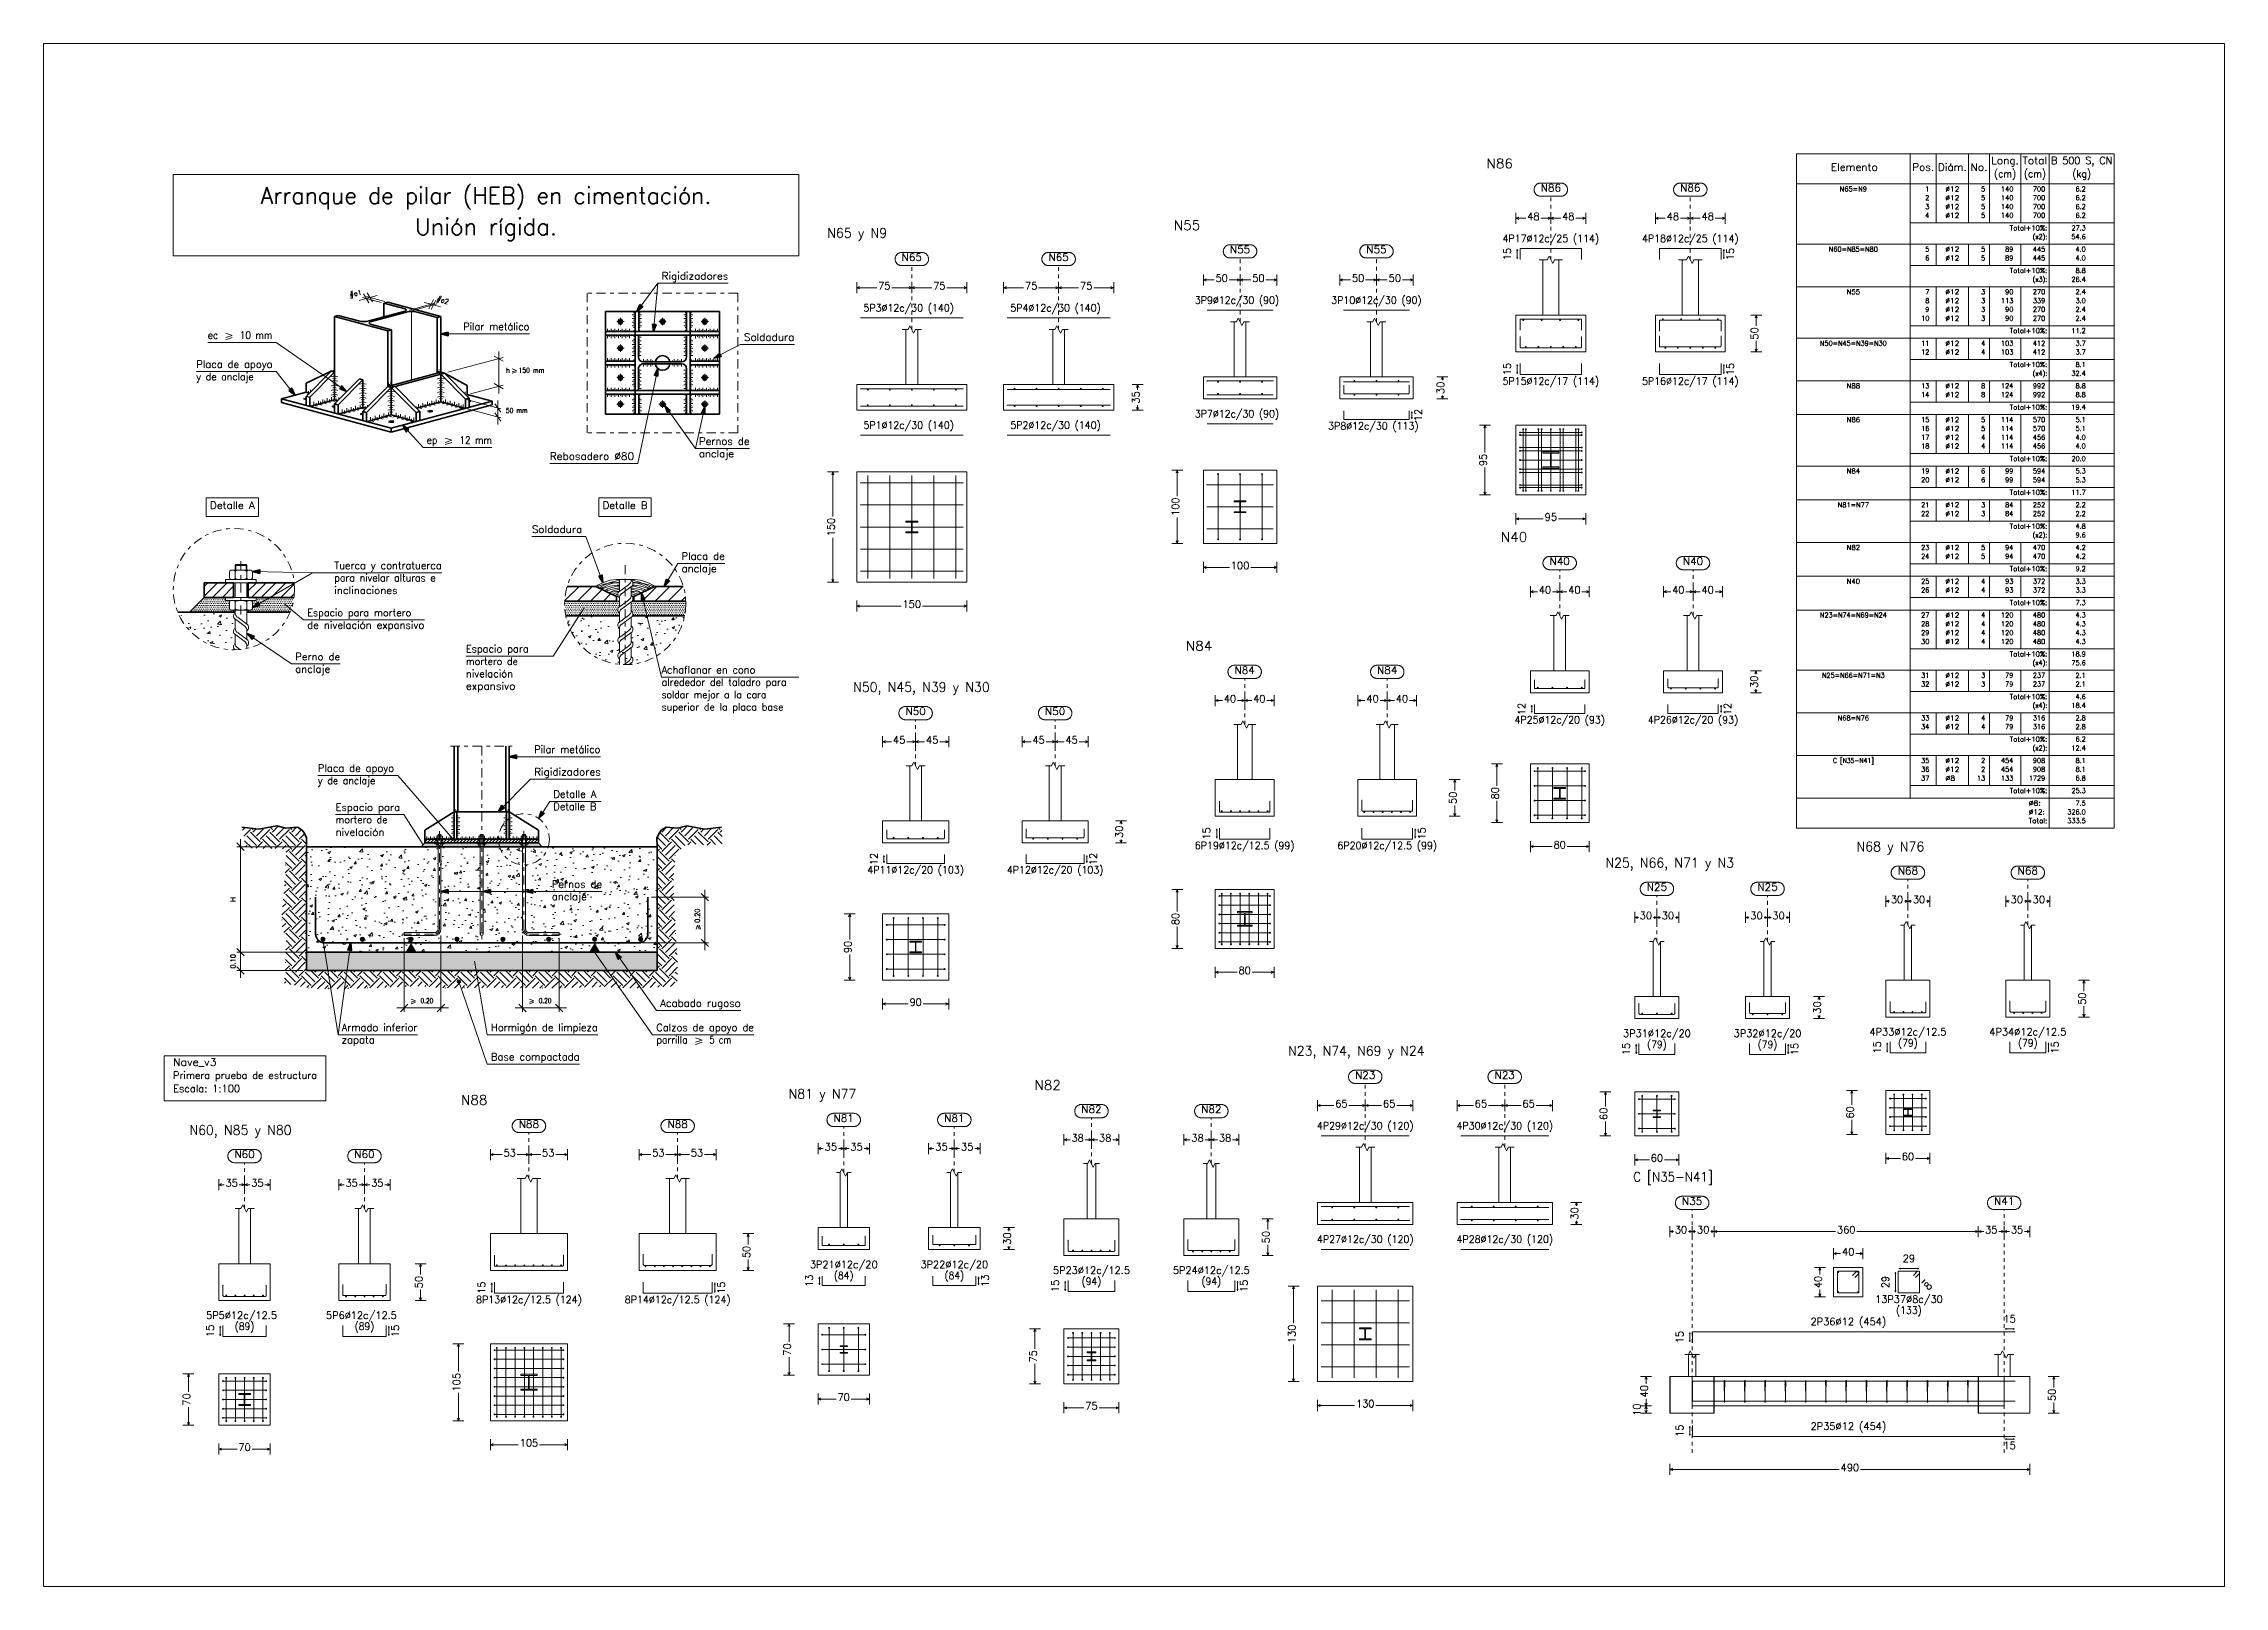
# Model space of a CAD drawing. Header units: millimetres. Extents: x -252 to 259, y -4 to 137.
# Drawn here: x -158.5 to -99.1, y 76.9 to 118.9 of the extents above; entities that cross this region are included whole.
import ezdxf
from ezdxf.enums import TextEntityAlignment as Align

# ---------------------------------------------------------------- set-up
doc = ezdxf.new("R2010")
doc.units = ezdxf.units.MM
for name, pattern in [('CONTINUA', [0]), ('CYPE_PUNTO', [0.075, 0, -0.075]), ('DASHDOT', [0.5, 0.25, -0.125, 0, -0.125])]:
    doc.linetypes.add(name, pattern=pattern)
for name, color, linetype, lineweight in [('0-CYPE0', 1, 'Continuous', 13), ('0-CYPE1', 2, 'Continuous', 18), ('0-CYPE2', 4, 'Continuous', 35), ('0-CYPE4', 6, 'Continuous', 70), ('CIM_COTAS', 2, 'Continuous', 0), ('CIM_DIB_ARMADOS', 4, 'Continuous', 0), ('CIM_GEOMETRIA', 2, 'Continuous', 0), ('CIM_REFEREN', 2, 'Continuous', 0), ('CIM_TXT_ARMADOS', 3, 'Continuous', 0), ('CYPECABECERA', 2, 'Continuous', 18), ('RECUAD_LIMITES', 2, 'Continuous', 0), ('TABLAS', 1, 'Continuous', 0), ('TEXTO_TABLAS', 1, 'Continuous', 0)]:
    doc.layers.add(name, color=color, linetype=linetype, lineweight=lineweight)
doc.styles.add('CYPETXT', font='romans__.ttf', dxfattribs={"height": 0.2})
pattern_1 = [(50, (-158.498, 8.5302), (0.71726, -0.06275), [0.075, -0.825]), (355, (-158.498, 8.5302), (-0.13875, 0.75219), [0.06, -0.66]), (100.4514, (-158.4382, 8.52494), (0.57851, 0.68944), [0.06374, -0.70114]), (46.1842, (-158.498, 8.7302), (1.06724, -0.16552), [0.1125, -1.2375]), (96.6356, (-158.409, 8.7164), (0.934665, 0.97412), [0.09561, -1.051715]), (351.1842, (-158.498, 8.7302), (0.93466, 0.97412), [0.09, -0.99]), (21, (-158.398, 8.6802), (0.596905, -0.40262), [0.075, -0.825]), (326, (-158.398, 8.6802), (0.243315, 0.72515), [0.06, -0.66]), (71.4514, (-158.34825, 8.6466), (0.840225, 0.32253), [0.06374, -0.70114]), (37.49997, (-158.49799, 8.53017), (0.01216, 0.332895), [0, -0.652, 0, -0.67, 0, -0.6625]), (7.5, (-158.498, 8.53017), (0.26307, 0.39441), [0, -0.382, 0, -0.637, 0, -0.2525]), (327.49998, (-158.72099, 8.53017), (0.53382, -0.022555), [0, -0.25, 0, -0.78, 0, -1.035]), (317.5, (-158.821, 8.53017), (0.583185, 0.100105), [0, -0.325, 0, -0.518, 0, -0.735])]
pattern_2 = [(0, (-158.497986, 8.530173), (0.025, 0.05), [0, -0.05])]

msp = doc.modelspace()

# ---------------------------------------------------------------- hatches: boundary and pattern name
at = {"layer": '0-CYPE0'}
h = msp.add_hatch(dxfattribs=at)
h.set_pattern_fill('ID0', color=256, style=0, pattern_type=2)
h.set_pattern_definition(pattern_1)
h.paths.add_polyline_path([(-154.623, 103.131), (-154.791, 103.425), (-153.321, 103.393), (-153.342, 103.33), (-153.31, 103.215), (-153.342, 102.984), (-153.373, 102.942), (-153.331, 102.837), (-153.31, 102.638), (-153.352, 102.575), (-153.352, 102.502), (-153.342, 102.46), (-153.541, 102.491), (-153.972, 102.606), (-154.413, 102.879)], flags=0)
h = msp.add_hatch(dxfattribs=at)
h.set_pattern_fill('ID5', color=256, style=0, pattern_type=2)
h.set_pattern_definition(pattern_2)
h.paths.add_polyline_path([(-152.335, 103.847), (-152.705, 103.847), (-152.705, 103.761), (-152.889, 103.761), (-152.85, 103.756), (-152.822, 103.743), (-152.811, 103.725), (-152.811, 103.572)], flags=0)
h.paths.add_polyline_path([(-151.677, 103.847), (-152.335, 103.847), (-152.811, 103.572), (-152.811, 103.537), (-152.822, 103.519), (-152.85, 103.506), (-152.889, 103.501), (-152.959, 103.501), (-152.959, 103.447), (-151.785, 103.447)], flags=0)
h.paths.add_polyline_path([(-153.435, 103.725), (-153.425, 103.743), (-153.396, 103.756), (-153.357, 103.761), (-153.542, 103.761), (-153.542, 103.847), (-154.123, 103.847), (-154.523, 103.447), (-153.279, 103.447), (-153.279, 103.501), (-153.357, 103.501), (-153.396, 103.506), (-153.425, 103.519), (-153.435, 103.537)], flags=0)
h = msp.add_hatch(dxfattribs=at)
h.set_pattern_fill('ID6', color=256, style=0, pattern_type=2)
h.set_pattern_definition(pattern_2)
h.paths.add_polyline_path([(-141.004, 103.67), (-141.006, 103.746), (-142.16, 103.746), (-142.064, 103.346), (-141.036, 103.346)], flags=0)
h.paths.add_polyline_path([(-142.16, 103.746), (-142.421, 103.746), (-142.47, 103.746), (-142.492, 103.73), (-142.492, 103.492), (-142.492, 103.489), (-142.475, 103.474), (-142.461, 103.455), (-142.452, 103.435), (-142.446, 103.412), (-142.446, 103.39), (-142.45, 103.367), (-142.459, 103.346), (-142.064, 103.346)], flags=0)
h.paths.add_polyline_path([(-142.836, 103.575), (-142.812, 103.592), (-142.812, 103.746), (-142.892, 103.746), (-144.307, 103.746), (-144.309, 103.67), (-144.277, 103.346), (-142.812, 103.346), (-142.812, 103.413), (-142.812, 103.417), (-142.829, 103.431), (-142.843, 103.449), (-142.852, 103.469), (-142.858, 103.491), (-142.859, 103.513), (-142.856, 103.535), (-142.848, 103.556)], flags=0)
h = msp.add_hatch(dxfattribs=at)
h.set_pattern_fill('ID1', color=256, style=0, pattern_type=2)
h.set_pattern_definition(pattern_1)
h.paths.add_polyline_path([(-141.036, 103.346), (-142.064, 103.346), (-141.803, 102.255), (-141.53, 102.462), (-141.305, 102.72), (-141.138, 103.019)], flags=0)
h.paths.add_polyline_path([(-142.064, 103.346), (-142.459, 103.346), (-142.469, 103.331), (-142.492, 103.313), (-142.492, 103.075), (-142.492, 103.072), (-142.475, 103.058), (-142.462, 103.04), (-142.452, 103.02), (-142.447, 102.998), (-142.446, 102.976), (-142.449, 102.954), (-142.457, 102.933), (-142.469, 102.914), (-142.492, 102.897), (-142.492, 102.659), (-142.492, 102.656), (-142.475, 102.641), (-142.462, 102.623), (-142.452, 102.603), (-142.447, 102.582), (-142.446, 102.56), (-142.449, 102.538), (-142.457, 102.517), (-142.469, 102.498), (-142.656, 102.359), (-142.656, 102.018), (-142.214, 102.078), (-141.803, 102.255)], flags=0)
h.paths.add_polyline_path([(-143.913, 103.346), (-144.277, 103.346), (-144.154, 102.972)], flags=0)
h.paths.add_polyline_path([(-142.836, 103.158), (-142.812, 103.176), (-142.812, 103.346), (-143.913, 103.346), (-144.154, 102.972), (-143.959, 102.653), (-143.696, 102.386), (-143.381, 102.185), (-143.028, 102.06), (-142.656, 102.018), (-142.656, 102.458), (-142.812, 102.343), (-142.812, 102.581), (-142.812, 102.584), (-142.829, 102.599), (-142.843, 102.616), (-142.852, 102.636), (-142.858, 102.658), (-142.859, 102.68), (-142.856, 102.702), (-142.848, 102.723), (-142.836, 102.742), (-142.812, 102.759), (-142.812, 102.997), (-142.812, 103), (-142.829, 103.015), (-142.843, 103.033), (-142.852, 103.053), (-142.858, 103.074), (-142.859, 103.096), (-142.856, 103.118), (-142.848, 103.139)], flags=0)
h = msp.add_hatch(dxfattribs=at)
h.set_pattern_fill('ID3', color=256, style=0, pattern_type=2)
h.set_pattern_definition(pattern_1)
h.paths.add_polyline_path([(-144.454, 94.441), (-145.454, 94.441), (-145.454, 94.191), (-144.454, 94.191)], flags=0)
h.paths.add_polyline_path([(-145.454, 94.441), (-147.674, 94.441), (-147.674, 94.191), (-145.454, 94.191)], flags=0)
h.paths.add_polyline_path([(-144.75, 97.062), (-145.374, 97.062), (-145.374, 96.569), (-145.235, 96.591), (-145.103, 96.641), (-144.984, 96.717), (-144.883, 96.815), (-144.804, 96.931)], flags=0)
h.paths.add_polyline_path([(-145.454, 97.062), (-146.079, 97.062), (-146.025, 96.931), (-145.946, 96.815), (-145.845, 96.717), (-145.726, 96.641), (-145.594, 96.591), (-145.454, 96.569)], flags=0)
h.paths.add_polyline_path([(-145.454, 96.569), (-145.594, 96.591), (-145.726, 96.641), (-145.845, 96.717), (-145.946, 96.815), (-146.025, 96.931), (-146.079, 97.062), (-146.524, 97.062), (-146.524, 95.842), (-145.454, 95.842)], flags=0)
h.paths.add_polyline_path([(-146.604, 97.062), (-147.674, 97.062), (-147.674, 95.842), (-146.604, 95.842)], flags=0)
h.paths.add_polyline_path([(-147.674, 94.441), (-148.674, 94.441), (-148.674, 94.191), (-147.674, 94.191)], flags=0)
h.paths.add_polyline_path([(-148.674, 94.441), (-150.13, 94.441), (-150.165, 94.191), (-148.674, 94.191)], flags=0)
h.paths.add_polyline_path([(-150.13, 94.441), (-150.839, 94.441), (-150.874, 94.443), (-150.834, 94.191), (-150.165, 94.191)], flags=0)
h.paths.add_polyline_path([(-142.264, 94.541), (-142.264, 94.546), (-142.262, 94.551), (-142.26, 94.555), (-142.256, 94.559), (-142.252, 94.562), (-142.247, 94.565), (-142.242, 94.566), (-142.237, 94.566), (-142.232, 94.565), (-142.227, 94.562), (-142.223, 94.559), (-142.219, 94.555), (-142.217, 94.551), (-142.215, 94.546), (-142.214, 94.541), (-142.215, 94.536), (-142.217, 94.531), (-142.219, 94.526), (-142.223, 94.522), (-142.227, 94.519), (-142.232, 94.517), (-142.237, 94.516), (-142.242, 94.516), (-142.247, 94.517), (-142.252, 94.519), (-142.256, 94.522), (-142.26, 94.526), (-142.262, 94.531), (-142.264, 94.536)], flags=0)
h.paths.add_polyline_path([(-143.514, 94.541), (-143.514, 94.546), (-143.512, 94.551), (-143.51, 94.555), (-143.506, 94.559), (-143.502, 94.562), (-143.497, 94.565), (-143.492, 94.566), (-143.487, 94.566), (-143.482, 94.565), (-143.477, 94.562), (-143.473, 94.559), (-143.469, 94.555), (-143.467, 94.551), (-143.465, 94.546), (-143.464, 94.541), (-143.465, 94.536), (-143.467, 94.531), (-143.469, 94.526), (-143.473, 94.522), (-143.477, 94.519), (-143.482, 94.517), (-143.487, 94.516), (-143.492, 94.516), (-143.497, 94.517), (-143.502, 94.519), (-143.506, 94.522), (-143.51, 94.526), (-143.512, 94.531), (-143.514, 94.536)], flags=0)
h.paths.add_polyline_path([(-144.714, 94.541), (-144.715, 94.536), (-144.717, 94.531), (-144.719, 94.526), (-144.723, 94.522), (-144.727, 94.519), (-144.732, 94.517), (-144.737, 94.516), (-144.742, 94.516), (-144.747, 94.517), (-144.752, 94.519), (-144.756, 94.522), (-144.76, 94.526), (-144.762, 94.531), (-144.764, 94.536), (-144.764, 94.541), (-144.764, 94.546), (-144.762, 94.551), (-144.76, 94.555), (-144.756, 94.559), (-144.752, 94.562), (-144.747, 94.565), (-144.742, 94.566), (-144.737, 94.566), (-144.732, 94.565), (-144.727, 94.562), (-144.723, 94.559), (-144.719, 94.555), (-144.717, 94.551), (-144.715, 94.546)], flags=0)
h.paths.add_polyline_path([(-145.964, 94.541), (-145.965, 94.536), (-145.967, 94.531), (-145.969, 94.526), (-145.973, 94.522), (-145.977, 94.519), (-145.982, 94.517), (-145.987, 94.516), (-145.992, 94.516), (-145.997, 94.517), (-146.002, 94.519), (-146.006, 94.522), (-146.01, 94.526), (-146.012, 94.531), (-146.014, 94.536), (-146.014, 94.541), (-146.014, 94.546), (-146.012, 94.551), (-146.01, 94.555), (-146.006, 94.559), (-146.002, 94.562), (-145.997, 94.565), (-145.992, 94.566), (-145.987, 94.566), (-145.982, 94.565), (-145.977, 94.562), (-145.973, 94.559), (-145.969, 94.555), (-145.967, 94.551), (-145.965, 94.546)], flags=0)
h.paths.add_polyline_path([(-147.214, 94.541), (-147.215, 94.536), (-147.217, 94.531), (-147.219, 94.526), (-147.223, 94.522), (-147.227, 94.519), (-147.232, 94.517), (-147.237, 94.516), (-147.242, 94.516), (-147.247, 94.517), (-147.252, 94.519), (-147.256, 94.522), (-147.26, 94.526), (-147.262, 94.531), (-147.264, 94.536), (-147.264, 94.541), (-147.264, 94.546), (-147.262, 94.551), (-147.26, 94.555), (-147.256, 94.559), (-147.252, 94.562), (-147.247, 94.565), (-147.242, 94.566), (-147.237, 94.566), (-147.232, 94.565), (-147.227, 94.562), (-147.223, 94.559), (-147.219, 94.555), (-147.217, 94.551), (-147.215, 94.546)], flags=0)
h.paths.add_polyline_path([(-148.464, 94.541), (-148.465, 94.536), (-148.467, 94.531), (-148.469, 94.526), (-148.473, 94.522), (-148.477, 94.519), (-148.482, 94.517), (-148.487, 94.516), (-148.492, 94.516), (-148.497, 94.517), (-148.502, 94.519), (-148.506, 94.522), (-148.51, 94.526), (-148.512, 94.531), (-148.514, 94.536), (-148.514, 94.541), (-148.514, 94.546), (-148.512, 94.551), (-148.51, 94.555), (-148.506, 94.559), (-148.502, 94.562), (-148.497, 94.565), (-148.492, 94.566), (-148.487, 94.566), (-148.482, 94.565), (-148.477, 94.562), (-148.473, 94.559), (-148.469, 94.555), (-148.467, 94.551), (-148.465, 94.546)], flags=0)
h.paths.add_polyline_path([(-149.789, 94.541), (-149.79, 94.536), (-149.792, 94.531), (-149.794, 94.526), (-149.798, 94.522), (-149.802, 94.519), (-149.807, 94.517), (-149.812, 94.516), (-149.817, 94.516), (-149.822, 94.517), (-149.827, 94.519), (-149.831, 94.522), (-149.835, 94.526), (-149.837, 94.531), (-149.839, 94.536), (-149.839, 94.541), (-149.839, 94.546), (-149.837, 94.551), (-149.835, 94.555), (-149.831, 94.559), (-149.827, 94.562), (-149.822, 94.565), (-149.817, 94.566), (-149.812, 94.566), (-149.807, 94.565), (-149.802, 94.562), (-149.798, 94.559), (-149.794, 94.555), (-149.792, 94.551), (-149.79, 94.546)], flags=0)
h.paths.add_polyline_path([(-147.754, 97.062), (-151.339, 97.062), (-151.339, 94.191), (-150.834, 94.191), (-150.886, 94.516), (-150.891, 94.516), (-150.896, 94.517), (-150.901, 94.519), (-150.906, 94.522), (-150.909, 94.526), (-150.912, 94.53), (-150.914, 94.535), (-150.914, 94.541), (-150.914, 94.546), (-150.912, 94.551), (-150.91, 94.555), (-150.906, 94.559), (-150.902, 94.562), (-150.897, 94.565), (-150.892, 94.566), (-150.887, 94.566), (-150.882, 94.565), (-150.877, 94.562), (-150.873, 94.559), (-150.869, 94.555), (-150.867, 94.551), (-150.865, 94.546), (-150.864, 94.541), (-150.865, 94.536), (-150.866, 94.531), (-150.869, 94.526), (-150.872, 94.523), (-150.876, 94.52), (-150.881, 94.517), (-150.886, 94.516), (-150.874, 94.443), (-150.839, 94.441), (-144.454, 94.441), (-144.454, 94.191), (-141.789, 94.191), (-141.789, 97.062), (-144.75, 97.062), (-144.804, 96.931), (-144.883, 96.815), (-144.984, 96.717), (-145.103, 96.641), (-145.235, 96.591), (-145.374, 96.569), (-145.374, 94.821), (-145.372, 94.798), (-145.365, 94.777), (-145.353, 94.758), (-145.337, 94.743), (-145.318, 94.731), (-145.297, 94.723), (-145.274, 94.721), (-144.454, 94.721), (-144.454, 94.641), (-145.274, 94.641), (-145.315, 94.645), (-145.353, 94.659), (-145.387, 94.68), (-145.415, 94.709), (-145.437, 94.743), (-145.45, 94.781), (-145.454, 94.821), (-145.454, 95.842), (-146.524, 95.842), (-146.524, 94.681), (-146.525, 94.672), (-146.528, 94.664), (-146.532, 94.657), (-146.538, 94.651), (-146.544, 94.646), (-146.552, 94.643), (-146.56, 94.641), (-146.569, 94.641), (-146.577, 94.643), (-146.584, 94.646), (-146.591, 94.651), (-146.597, 94.657), (-146.601, 94.664), (-146.604, 94.672), (-146.604, 94.681), (-146.604, 95.842), (-147.674, 95.842), (-147.674, 94.821), (-147.679, 94.781), (-147.692, 94.743), (-147.714, 94.709), (-147.742, 94.68), (-147.776, 94.659), (-147.814, 94.645), (-147.854, 94.641), (-148.674, 94.641), (-148.674, 94.721), (-147.854, 94.721), (-147.832, 94.723), (-147.811, 94.731), (-147.792, 94.743), (-147.776, 94.758), (-147.764, 94.777), (-147.757, 94.798), (-147.754, 94.821)], flags=0)
h = msp.add_hatch(dxfattribs=at)
h.set_pattern_fill('ID2', color=256, style=0, pattern_type=2)
h.set_pattern_definition([(0, (-158.497986, 8.530173), (0.01094, 0.021875), [0, -0.021875])])
h.paths.add_polyline_path([(-145.014, 97.162), (-145.291, 97.162), (-145.291, 97.136), (-145.337, 97.127), (-145.337, 97.062), (-144.914, 97.062)], flags=0)
h.paths.add_polyline_path([(-145.538, 97.162), (-146.441, 97.162), (-146.441, 97.136), (-146.487, 97.127), (-146.487, 97.071), (-145.492, 97.071), (-145.492, 97.127), (-145.538, 97.136)], flags=0)
h.paths.add_polyline_path([(-146.688, 97.162), (-147.591, 97.162), (-147.591, 97.136), (-147.637, 97.127), (-147.637, 97.062), (-146.642, 97.062), (-146.642, 97.127), (-146.688, 97.136)], flags=0)
h.paths.add_polyline_path([(-147.838, 97.162), (-148.114, 97.162), (-148.214, 97.062), (-147.792, 97.062), (-147.792, 97.127), (-147.838, 97.136)], flags=0)
h = msp.add_hatch(dxfattribs=at)
h.set_pattern_fill('ID4', color=256, style=0, pattern_type=2)
h.set_pattern_definition([(37.49997, (-158.49799, 8.53017), (-0.004725, 0.14451), [0, -0.114, 0, -0.1275, 0, -0.121875]), (7.50002, (-158.49799, 8.53017), (0.132735, 0.21166), [0, -0.0615, 0, -0.10275, 0, -0.039375]), (327.49998, (-158.59024, 8.53017), (0.23356, 0.000425), [0, -0.0375, 0, -0.135, 0, -0.17625]), (317.49998, (-158.59024, 8.53017), (0.22546, 0.065825), [0, -0.01875, 0, -0.0885, 0, -0.10125])])
h.paths.add_polyline_path([(-141.789, 94.191), (-142.92, 94.191), (-142.569, 93.691), (-141.789, 93.691)], flags=0)
h.paths.add_polyline_path([(-142.92, 94.191), (-143.489, 94.191), (-143.138, 93.691), (-142.569, 93.691)], flags=0)
h.paths.add_polyline_path([(-143.489, 94.191), (-144.454, 94.191), (-144.454, 93.691), (-143.138, 93.691)], flags=0)
h.paths.add_polyline_path([(-144.454, 94.191), (-145.454, 94.191), (-145.454, 93.691), (-144.454, 93.691)], flags=0)
h.paths.add_polyline_path([(-145.454, 94.191), (-147.674, 94.191), (-147.674, 93.691), (-145.454, 93.691)], flags=0)
h.paths.add_polyline_path([(-147.674, 94.191), (-148.674, 94.191), (-148.674, 93.691), (-147.674, 93.691)], flags=0)
h.paths.add_polyline_path([(-148.674, 94.191), (-150.165, 94.191), (-150.235, 93.691), (-148.674, 93.691)], flags=0)
h.paths.add_polyline_path([(-150.165, 94.191), (-150.834, 94.191), (-150.755, 93.691), (-150.235, 93.691)], flags=0)
h.paths.add_polyline_path([(-150.834, 94.191), (-151.339, 94.191), (-151.339, 93.691), (-150.755, 93.691)], flags=0)
at = {"layer": '0-CYPE1'}
h = msp.add_hatch(color=256, dxfattribs=at)
edge = h.paths.add_edge_path(flags=0)
edge.add_line((-142.389, 111.083), (-142.389, 111.126))
edge.add_arc((-142.389, 111.083), 0.0422, 89.99996, 180.00004)
edge.add_line((-142.431, 111.083), (-142.389, 111.083))
h = msp.add_hatch(color=256, dxfattribs=at)
edge = h.paths.add_edge_path(flags=0)
edge.add_line((-142.289, 111.083), (-142.247, 111.083))
edge.add_arc((-142.289, 111.083), 0.0422, 359.99996, 450.00004)
edge.add_line((-142.289, 111.126), (-142.289, 111.083))
h = msp.add_hatch(color=256, dxfattribs=at)
edge = h.paths.add_edge_path(flags=0)
edge.add_line((-140.989, 111.083), (-140.989, 111.126))
edge.add_arc((-140.989, 111.083), 0.0422, 89.99996, 180.00004)
edge.add_line((-141.031, 111.083), (-140.989, 111.083))
h = msp.add_hatch(color=256, dxfattribs=at)
edge = h.paths.add_edge_path(flags=0)
edge.add_line((-140.889, 111.083), (-140.847, 111.083))
edge.add_arc((-140.889, 111.083), 0.0422, 359.99996, 450.00004)
edge.add_line((-140.889, 111.126), (-140.889, 111.083))
h = msp.add_hatch(color=256, dxfattribs=at)
edge = h.paths.add_edge_path(flags=0)
edge.add_line((-142.389, 110.983), (-142.431, 110.983))
edge.add_arc((-142.389, 110.983), 0.0422, 179.99996, 270.00004)
edge.add_line((-142.389, 110.941), (-142.389, 110.983))
h = msp.add_hatch(color=256, dxfattribs=at)
edge = h.paths.add_edge_path(flags=0)
edge.add_line((-140.889, 110.983), (-140.889, 110.941))
edge.add_arc((-140.889, 110.983), 0.0422, 269.99996, 360.00004)
edge.add_line((-140.847, 110.983), (-140.889, 110.983))
h = msp.add_hatch(color=256, dxfattribs=at)
edge = h.paths.add_edge_path(flags=0)
edge.add_line((-142.389, 110.283), (-142.389, 110.326))
edge.add_arc((-142.389, 110.283), 0.0422, 89.99996, 180.00004)
edge.add_line((-142.431, 110.283), (-142.389, 110.283))
h = msp.add_hatch(color=256, dxfattribs=at)
edge = h.paths.add_edge_path(flags=0)
edge.add_line((-142.389, 110.183), (-142.431, 110.183))
edge.add_arc((-142.389, 110.183), 0.0422, 179.99996, 270.00004)
edge.add_line((-142.389, 110.141), (-142.389, 110.183))
h = msp.add_hatch(color=256, dxfattribs=at)
edge = h.paths.add_edge_path(flags=0)
edge.add_line((-140.889, 110.283), (-140.847, 110.283))
edge.add_arc((-140.889, 110.283), 0.0422, 359.99996, 450.00004)
edge.add_line((-140.889, 110.326), (-140.889, 110.283))
h = msp.add_hatch(color=256, dxfattribs=at)
edge = h.paths.add_edge_path(flags=0)
edge.add_line((-140.889, 110.183), (-140.889, 110.141))
edge.add_arc((-140.889, 110.183), 0.0422, 269.99996, 360.00004)
edge.add_line((-140.847, 110.183), (-140.889, 110.183))
h = msp.add_hatch(color=256, dxfattribs=at)
edge = h.paths.add_edge_path(flags=0)
edge.add_line((-142.389, 109.483), (-142.389, 109.526))
edge.add_arc((-142.389, 109.483), 0.0422, 89.99996, 180.00004)
edge.add_line((-142.431, 109.483), (-142.389, 109.483))
h = msp.add_hatch(color=256, dxfattribs=at)
edge = h.paths.add_edge_path(flags=0)
edge.add_line((-142.389, 109.383), (-142.431, 109.383))
edge.add_arc((-142.389, 109.383), 0.0422, 179.99996, 270.00004)
edge.add_line((-142.389, 109.341), (-142.389, 109.383))
h = msp.add_hatch(color=256, dxfattribs=at)
edge = h.paths.add_edge_path(flags=0)
edge.add_line((-142.289, 109.383), (-142.289, 109.341))
edge.add_arc((-142.289, 109.383), 0.0422, 269.99996, 360.00004)
edge.add_line((-142.247, 109.383), (-142.289, 109.383))
h = msp.add_hatch(color=256, dxfattribs=at)
edge = h.paths.add_edge_path(flags=0)
edge.add_line((-140.989, 109.383), (-141.031, 109.383))
edge.add_arc((-140.989, 109.383), 0.0422, 179.99996, 270.00004)
edge.add_line((-140.989, 109.341), (-140.989, 109.383))
h = msp.add_hatch(color=256, dxfattribs=at)
edge = h.paths.add_edge_path(flags=0)
edge.add_line((-140.889, 109.483), (-140.847, 109.483))
edge.add_arc((-140.889, 109.483), 0.0422, 359.99996, 450.00004)
edge.add_line((-140.889, 109.526), (-140.889, 109.483))
h = msp.add_hatch(color=256, dxfattribs=at)
edge = h.paths.add_edge_path(flags=0)
edge.add_line((-140.889, 109.383), (-140.889, 109.341))
edge.add_arc((-140.889, 109.383), 0.0422, 269.99996, 360.00004)
edge.add_line((-140.847, 109.383), (-140.889, 109.383))
h = msp.add_hatch(color=256, dxfattribs=at)
edge = h.paths.add_edge_path(flags=0)
edge.add_line((-147.314, 97.262), (-147.314, 97.304))
edge.add_arc((-147.314, 97.262), 0.0422, 89.99996, 180.00004)
edge.add_line((-147.357, 97.262), (-147.314, 97.262))
h = msp.add_hatch(color=256, dxfattribs=at)
edge = h.paths.add_edge_path(flags=0)
edge.add_line((-147.239, 97.262), (-147.197, 97.262))
edge.add_arc((-147.239, 97.262), 0.0422, 359.99996, 450.00004)
edge.add_line((-147.239, 97.304), (-147.239, 97.262))
h = msp.add_hatch(color=256, dxfattribs=at)
edge = h.paths.add_edge_path(flags=0)
edge.add_line((-145.889, 97.262), (-145.889, 97.304))
edge.add_arc((-145.889, 97.262), 0.0422, 89.99996, 180.00004)
edge.add_line((-145.932, 97.262), (-145.889, 97.262))
h = msp.add_hatch(color=256, dxfattribs=at)
edge = h.paths.add_edge_path(flags=0)
edge.add_line((-145.814, 97.262), (-145.772, 97.262))
edge.add_arc((-145.814, 97.262), 0.0422, 359.99996, 450.00004)
edge.add_line((-145.814, 97.304), (-145.814, 97.262))
at = {"layer": '0-CYPE2'}
for points in [[(-142.259, 111.823), (-142.339, 111.633), (-142.179, 111.763)], [(-141.916, 111.287), (-141.887, 111.083), (-141.816, 111.276)], [(-147.475, 111.073), (-147.675, 111.023), (-147.475, 110.973)], [(-140.085, 110.496), (-140.239, 110.358), (-140.039, 110.407)], [(-141.766, 109.872), (-141.765, 110.078), (-141.863, 109.897)], [(-151.82, 109.478), (-151.657, 109.351), (-151.741, 109.54)], [(-150.428, 109.528), (-150.235, 109.456), (-150.372, 109.611)], [(-141.424, 108.941), (-141.581, 109.075), (-141.506, 108.883)], [(-140.484, 108.835), (-140.489, 109.041), (-140.582, 108.857)], [(-148.546, 108.422), (-148.718, 108.535), (-148.62, 108.354)], [(-152.61, 104.602), (-152.811, 104.557), (-152.613, 104.502)], [(-143.378, 104.423), (-143.262, 104.253), (-143.284, 104.458)], [(-142.119, 103.792), (-142.214, 103.975), (-142.216, 103.769)], [(-141.533, 104.343), (-141.592, 104.146), (-141.447, 104.292)], [(-152.663, 103.715), (-152.811, 103.572), (-152.613, 103.629)], [(-152.765, 102.791), (-152.959, 102.862), (-152.822, 102.708)], [(-145.615, 99.562), (-145.815, 99.512), (-145.615, 99.462)], [(-146.014, 98.188), (-146.119, 98.011), (-145.943, 98.118)], [(-144.947, 98.023), (-145.013, 97.828), (-144.863, 97.969)], [(-147.475, 95.892), (-147.675, 95.842), (-147.475, 95.792)], [(-146.324, 95.892), (-146.524, 95.842), (-146.324, 95.792)], [(-145.174, 95.892), (-145.374, 95.842), (-145.174, 95.792)], [(-150.114, 94.235), (-150.13, 94.441), (-150.213, 94.252)], [(-142.764, 94.056), (-142.92, 94.191), (-142.846, 93.998)]]:
    msp.add_hatch(color=256, dxfattribs=at).paths.add_polyline_path(points, flags=0)
h = msp.add_hatch(color=256, dxfattribs=at)
edge = h.paths.add_edge_path(flags=0)
edge.add_arc((-150.889, 94.541), 0.05, 0, 360)
h = msp.add_hatch(color=256, dxfattribs=at)
edge = h.paths.add_edge_path(flags=0)
edge.add_arc((-149.814, 94.541), 0.05, 0, 360)
h = msp.add_hatch(color=256, dxfattribs=at)
edge = h.paths.add_edge_path(flags=0)
edge.add_arc((-148.489, 94.541), 0.05, 0, 360)
h = msp.add_hatch(color=256, dxfattribs=at)
edge = h.paths.add_edge_path(flags=0)
edge.add_arc((-147.239, 94.541), 0.05, 0, 360)
h = msp.add_hatch(color=256, dxfattribs=at)
edge = h.paths.add_edge_path(flags=0)
edge.add_arc((-145.989, 94.541), 0.05, 0, 360)
h = msp.add_hatch(color=256, dxfattribs=at)
edge = h.paths.add_edge_path(flags=0)
edge.add_arc((-144.739, 94.541), 0.05, 0, 360)
h = msp.add_hatch(color=256, dxfattribs=at)
edge = h.paths.add_edge_path(flags=0)
edge.add_arc((-143.489, 94.541), 0.05, 0, 360)
h = msp.add_hatch(color=256, dxfattribs=at)
edge = h.paths.add_edge_path(flags=0)
edge.add_arc((-142.239, 94.541), 0.05, 0, 360)
h = msp.add_hatch(color=256, dxfattribs=at)
edge = h.paths.add_edge_path(flags=0)
edge.add_arc((-147.189, 93.391), 0.0375, 0, 360)
at = {"layer": 'CIM_DIB_ARMADOS'}
h = msp.add_hatch(color=256, dxfattribs=at)
edge = h.paths.add_edge_path(flags=0)
edge.add_arc((-118.282, 111.122), 0.0016, 0, 360)
h = msp.add_hatch(color=256, dxfattribs=at)
edge = h.paths.add_edge_path(flags=0)
edge.add_arc((-116.606, 111.122), 0.0016, 0, 360)
h = msp.add_hatch(color=256, dxfattribs=at)
edge = h.paths.add_edge_path(flags=0)
edge.add_arc((-114.483, 111.098), 0.0016, 0, 360)
h = msp.add_hatch(color=256, dxfattribs=at)
edge = h.paths.add_edge_path(flags=0)
edge.add_arc((-112.807, 111.098), 0.0016, 0, 360)
h = msp.add_hatch(color=256, dxfattribs=at)
edge = h.paths.add_edge_path(flags=0)
edge.add_arc((-118.282, 110.946), 0.0016, 0, 360)
h = msp.add_hatch(color=256, dxfattribs=at)
edge = h.paths.add_edge_path(flags=0)
edge.add_arc((-116.606, 110.946), 0.0016, 0, 360)
h = msp.add_hatch(color=256, dxfattribs=at)
edge = h.paths.add_edge_path(flags=0)
edge.add_arc((-114.483, 110.97), 0.0016, 0, 360)
h = msp.add_hatch(color=256, dxfattribs=at)
edge = h.paths.add_edge_path(flags=0)
edge.add_arc((-112.807, 110.97), 0.0016, 0, 360)
h = msp.add_hatch(color=256, dxfattribs=at)
edge = h.paths.add_edge_path(flags=0)
edge.add_arc((-136.25, 109.53), 0.0016, 0, 360)
h = msp.add_hatch(color=256, dxfattribs=at)
edge = h.paths.add_edge_path(flags=0)
edge.add_arc((-133.45, 109.53), 0.0016, 0, 360)
h = msp.add_hatch(color=256, dxfattribs=at)
edge = h.paths.add_edge_path(flags=0)
edge.add_arc((-132.25, 109.506), 0.0016, 0, 360)
h = msp.add_hatch(color=256, dxfattribs=at)
edge = h.paths.add_edge_path(flags=0)
edge.add_arc((-129.45, 109.506), 0.0016, 0, 360)
h = msp.add_hatch(color=256, dxfattribs=at)
edge = h.paths.add_edge_path(flags=0)
edge.add_arc((-126.809, 109.74), 0.0016, 0, 360)
h = msp.add_hatch(color=256, dxfattribs=at)
edge = h.paths.add_edge_path(flags=0)
edge.add_arc((-126.809, 109.364), 0.0016, 0, 360)
h = msp.add_hatch(color=256, dxfattribs=at)
edge = h.paths.add_edge_path(flags=0)
edge.add_arc((-125.009, 109.74), 0.0016, 0, 360)
h = msp.add_hatch(color=256, dxfattribs=at)
edge = h.paths.add_edge_path(flags=0)
edge.add_arc((-125.009, 109.364), 0.0016, 0, 360)
h = msp.add_hatch(color=256, dxfattribs=at)
edge = h.paths.add_edge_path(flags=0)
edge.add_arc((-123.094, 109.716), 0.0016, 0, 360)
h = msp.add_hatch(color=256, dxfattribs=at)
edge = h.paths.add_edge_path(flags=0)
edge.add_arc((-123.082, 109.628), 0.0016, 0, 360)
h = msp.add_hatch(color=256, dxfattribs=at)
edge = h.paths.add_edge_path(flags=0)
edge.add_arc((-121.306, 109.628), 0.0016, 0, 360)
h = msp.add_hatch(color=256, dxfattribs=at)
edge = h.paths.add_edge_path(flags=0)
edge.add_arc((-121.294, 109.716), 0.0016, 0, 360)
h = msp.add_hatch(color=256, dxfattribs=at)
edge = h.paths.add_edge_path(flags=0)
edge.add_arc((-136.25, 109.054), 0.0016, 0, 360)
h = msp.add_hatch(color=256, dxfattribs=at)
edge = h.paths.add_edge_path(flags=0)
edge.add_arc((-133.45, 109.054), 0.0016, 0, 360)
h = msp.add_hatch(color=256, dxfattribs=at)
edge = h.paths.add_edge_path(flags=0)
edge.add_arc((-132.25, 109.078), 0.0016, 0, 360)
h = msp.add_hatch(color=256, dxfattribs=at)
edge = h.paths.add_edge_path(flags=0)
edge.add_arc((-129.45, 109.078), 0.0016, 0, 360)
h = msp.add_hatch(color=256, dxfattribs=at)
edge = h.paths.add_edge_path(flags=0)
edge.add_arc((-118.282, 108.338), 0.0016, 0, 360)
h = msp.add_hatch(color=256, dxfattribs=at)
edge = h.paths.add_edge_path(flags=0)
edge.add_arc((-118.282, 108.268), 0.0016, 0, 360)
h = msp.add_hatch(color=256, dxfattribs=at)
edge = h.paths.add_edge_path(flags=0)
edge.add_arc((-118.194, 108.426), 0.0016, 0, 360)
h = msp.add_hatch(color=256, dxfattribs=at)
edge = h.paths.add_edge_path(flags=0)
edge.add_arc((-118.124, 108.426), 0.0016, 0, 360)
h = msp.add_hatch(color=256, dxfattribs=at)
edge = h.paths.add_edge_path(flags=0)
edge.add_arc((-117.784, 108.426), 0.0016, 0, 360)
h = msp.add_hatch(color=256, dxfattribs=at)
edge = h.paths.add_edge_path(flags=0)
edge.add_arc((-117.694, 108.426), 0.0016, 0, 360)
h = msp.add_hatch(color=256, dxfattribs=at)
edge = h.paths.add_edge_path(flags=0)
edge.add_arc((-117.444, 108.426), 0.0016, 0, 360)
h = msp.add_hatch(color=256, dxfattribs=at)
edge = h.paths.add_edge_path(flags=0)
edge.add_arc((-117.194, 108.426), 0.0016, 0, 360)
h = msp.add_hatch(color=256, dxfattribs=at)
edge = h.paths.add_edge_path(flags=0)
edge.add_arc((-117.104, 108.426), 0.0016, 0, 360)
h = msp.add_hatch(color=256, dxfattribs=at)
edge = h.paths.add_edge_path(flags=0)
edge.add_arc((-116.764, 108.426), 0.0016, 0, 360)
h = msp.add_hatch(color=256, dxfattribs=at)
edge = h.paths.add_edge_path(flags=0)
edge.add_arc((-116.694, 108.426), 0.0016, 0, 360)
h = msp.add_hatch(color=256, dxfattribs=at)
edge = h.paths.add_edge_path(flags=0)
edge.add_arc((-116.606, 108.338), 0.0016, 0, 360)
h = msp.add_hatch(color=256, dxfattribs=at)
edge = h.paths.add_edge_path(flags=0)
edge.add_arc((-116.606, 108.268), 0.0016, 0, 360)
h = msp.add_hatch(color=256, dxfattribs=at)
edge = h.paths.add_edge_path(flags=0)
edge.add_arc((-118.282, 107.928), 0.0016, 0, 360)
h = msp.add_hatch(color=256, dxfattribs=at)
edge = h.paths.add_edge_path(flags=0)
edge.add_arc((-118.282, 107.838), 0.0016, 0, 360)
h = msp.add_hatch(color=256, dxfattribs=at)
edge = h.paths.add_edge_path(flags=0)
edge.add_arc((-118.282, 107.588), 0.0016, 0, 360)
h = msp.add_hatch(color=256, dxfattribs=at)
edge = h.paths.add_edge_path(flags=0)
edge.add_arc((-116.606, 107.928), 0.0016, 0, 360)
h = msp.add_hatch(color=256, dxfattribs=at)
edge = h.paths.add_edge_path(flags=0)
edge.add_arc((-116.606, 107.838), 0.0016, 0, 360)
h = msp.add_hatch(color=256, dxfattribs=at)
edge = h.paths.add_edge_path(flags=0)
edge.add_arc((-116.606, 107.588), 0.0016, 0, 360)
h = msp.add_hatch(color=256, dxfattribs=at)
edge = h.paths.add_edge_path(flags=0)
edge.add_arc((-136.25, 106.964), 0.0016, 0, 360)
h = msp.add_hatch(color=256, dxfattribs=at)
edge = h.paths.add_edge_path(flags=0)
edge.add_arc((-136.25, 106.964), 0.0016, 0, 360)
h = msp.add_hatch(color=256, dxfattribs=at)
edge = h.paths.add_edge_path(flags=0)
edge.add_arc((-136.05, 107.164), 0.0016, 0, 360)
h = msp.add_hatch(color=256, dxfattribs=at)
edge = h.paths.add_edge_path(flags=0)
edge.add_arc((-136.05, 107.164), 0.0016, 0, 360)
h = msp.add_hatch(color=256, dxfattribs=at)
edge = h.paths.add_edge_path(flags=0)
edge.add_arc((-135.45, 107.164), 0.0016, 0, 360)
h = msp.add_hatch(color=256, dxfattribs=at)
edge = h.paths.add_edge_path(flags=0)
edge.add_arc((-135.45, 107.164), 0.0016, 0, 360)
h = msp.add_hatch(color=256, dxfattribs=at)
edge = h.paths.add_edge_path(flags=0)
edge.add_arc((-134.85, 107.164), 0.0016, 0, 360)
h = msp.add_hatch(color=256, dxfattribs=at)
edge = h.paths.add_edge_path(flags=0)
edge.add_arc((-134.85, 107.164), 0.0016, 0, 360)
h = msp.add_hatch(color=256, dxfattribs=at)
edge = h.paths.add_edge_path(flags=0)
edge.add_arc((-134.25, 107.164), 0.0016, 0, 360)
h = msp.add_hatch(color=256, dxfattribs=at)
edge = h.paths.add_edge_path(flags=0)
edge.add_arc((-134.25, 107.164), 0.0016, 0, 360)
h = msp.add_hatch(color=256, dxfattribs=at)
edge = h.paths.add_edge_path(flags=0)
edge.add_arc((-133.65, 107.164), 0.0016, 0, 360)
h = msp.add_hatch(color=256, dxfattribs=at)
edge = h.paths.add_edge_path(flags=0)
edge.add_arc((-133.65, 107.164), 0.0016, 0, 360)
h = msp.add_hatch(color=256, dxfattribs=at)
edge = h.paths.add_edge_path(flags=0)
edge.add_arc((-133.45, 106.964), 0.0016, 0, 360)
h = msp.add_hatch(color=256, dxfattribs=at)
edge = h.paths.add_edge_path(flags=0)
edge.add_arc((-133.45, 106.964), 0.0016, 0, 360)
h = msp.add_hatch(color=256, dxfattribs=at)
edge = h.paths.add_edge_path(flags=0)
edge.add_arc((-126.509, 107.216), 0.0016, 0, 360)
h = msp.add_hatch(color=256, dxfattribs=at)
edge = h.paths.add_edge_path(flags=0)
edge.add_arc((-126.509, 107.204), 0.0016, 0, 360)
h = msp.add_hatch(color=256, dxfattribs=at)
edge = h.paths.add_edge_path(flags=0)
edge.add_arc((-125.909, 107.216), 0.0016, 0, 360)
h = msp.add_hatch(color=256, dxfattribs=at)
edge = h.paths.add_edge_path(flags=0)
edge.add_arc((-125.909, 107.204), 0.0016, 0, 360)
h = msp.add_hatch(color=256, dxfattribs=at)
edge = h.paths.add_edge_path(flags=0)
edge.add_arc((-125.309, 107.216), 0.0016, 0, 360)
h = msp.add_hatch(color=256, dxfattribs=at)
edge = h.paths.add_edge_path(flags=0)
edge.add_arc((-125.309, 107.204), 0.0016, 0, 360)
h = msp.add_hatch(color=256, dxfattribs=at)
edge = h.paths.add_edge_path(flags=0)
edge.add_arc((-118.282, 107.338), 0.0016, 0, 360)
h = msp.add_hatch(color=256, dxfattribs=at)
edge = h.paths.add_edge_path(flags=0)
edge.add_arc((-118.282, 107.248), 0.0016, 0, 360)
h = msp.add_hatch(color=256, dxfattribs=at)
edge = h.paths.add_edge_path(flags=0)
edge.add_arc((-116.606, 107.338), 0.0016, 0, 360)
h = msp.add_hatch(color=256, dxfattribs=at)
edge = h.paths.add_edge_path(flags=0)
edge.add_arc((-116.606, 107.248), 0.0016, 0, 360)
h = msp.add_hatch(color=256, dxfattribs=at)
edge = h.paths.add_edge_path(flags=0)
edge.add_arc((-136.25, 106.364), 0.0016, 0, 360)
h = msp.add_hatch(color=256, dxfattribs=at)
edge = h.paths.add_edge_path(flags=0)
edge.add_arc((-136.25, 106.364), 0.0016, 0, 360)
h = msp.add_hatch(color=256, dxfattribs=at)
edge = h.paths.add_edge_path(flags=0)
edge.add_arc((-133.45, 106.364), 0.0016, 0, 360)
h = msp.add_hatch(color=256, dxfattribs=at)
edge = h.paths.add_edge_path(flags=0)
edge.add_arc((-133.45, 106.364), 0.0016, 0, 360)
h = msp.add_hatch(color=256, dxfattribs=at)
edge = h.paths.add_edge_path(flags=0)
edge.add_arc((-126.809, 106.916), 0.0016, 0, 360)
h = msp.add_hatch(color=256, dxfattribs=at)
edge = h.paths.add_edge_path(flags=0)
edge.add_arc((-126.809, 106.916), 0.0016, 0, 360)
h = msp.add_hatch(color=256, dxfattribs=at)
edge = h.paths.add_edge_path(flags=0)
edge.add_arc((-125.009, 106.916), 0.0016, 0, 360)
h = msp.add_hatch(color=256, dxfattribs=at)
edge = h.paths.add_edge_path(flags=0)
edge.add_arc((-125.009, 106.916), 0.0016, 0, 360)
h = msp.add_hatch(color=256, dxfattribs=at)
edge = h.paths.add_edge_path(flags=0)
edge.add_arc((-118.282, 106.908), 0.0016, 0, 360)
h = msp.add_hatch(color=256, dxfattribs=at)
edge = h.paths.add_edge_path(flags=0)
edge.add_arc((-118.282, 106.838), 0.0016, 0, 360)
h = msp.add_hatch(color=256, dxfattribs=at)
edge = h.paths.add_edge_path(flags=0)
edge.add_arc((-118.194, 106.75), 0.0016, 0, 360)
h = msp.add_hatch(color=256, dxfattribs=at)
edge = h.paths.add_edge_path(flags=0)
edge.add_arc((-118.124, 106.75), 0.0016, 0, 360)
h = msp.add_hatch(color=256, dxfattribs=at)
edge = h.paths.add_edge_path(flags=0)
edge.add_arc((-117.784, 106.75), 0.0016, 0, 360)
h = msp.add_hatch(color=256, dxfattribs=at)
edge = h.paths.add_edge_path(flags=0)
edge.add_arc((-117.694, 106.75), 0.0016, 0, 360)
h = msp.add_hatch(color=256, dxfattribs=at)
edge = h.paths.add_edge_path(flags=0)
edge.add_arc((-117.444, 106.75), 0.0016, 0, 360)
h = msp.add_hatch(color=256, dxfattribs=at)
edge = h.paths.add_edge_path(flags=0)
edge.add_arc((-117.194, 106.75), 0.0016, 0, 360)
h = msp.add_hatch(color=256, dxfattribs=at)
edge = h.paths.add_edge_path(flags=0)
edge.add_arc((-117.104, 106.75), 0.0016, 0, 360)
h = msp.add_hatch(color=256, dxfattribs=at)
edge = h.paths.add_edge_path(flags=0)
edge.add_arc((-116.764, 106.75), 0.0016, 0, 360)
h = msp.add_hatch(color=256, dxfattribs=at)
edge = h.paths.add_edge_path(flags=0)
edge.add_arc((-116.694, 106.75), 0.0016, 0, 360)
h = msp.add_hatch(color=256, dxfattribs=at)
edge = h.paths.add_edge_path(flags=0)
edge.add_arc((-116.606, 106.908), 0.0016, 0, 360)
h = msp.add_hatch(color=256, dxfattribs=at)
edge = h.paths.add_edge_path(flags=0)
edge.add_arc((-116.606, 106.838), 0.0016, 0, 360)
h = msp.add_hatch(color=256, dxfattribs=at)
edge = h.paths.add_edge_path(flags=0)
edge.add_arc((-136.25, 105.764), 0.0016, 0, 360)
h = msp.add_hatch(color=256, dxfattribs=at)
edge = h.paths.add_edge_path(flags=0)
edge.add_arc((-136.25, 105.764), 0.0016, 0, 360)
h = msp.add_hatch(color=256, dxfattribs=at)
edge = h.paths.add_edge_path(flags=0)
edge.add_arc((-133.45, 105.764), 0.0016, 0, 360)
h = msp.add_hatch(color=256, dxfattribs=at)
edge = h.paths.add_edge_path(flags=0)
edge.add_arc((-133.45, 105.764), 0.0016, 0, 360)
h = msp.add_hatch(color=256, dxfattribs=at)
edge = h.paths.add_edge_path(flags=0)
edge.add_arc((-126.809, 106.316), 0.0016, 0, 360)
h = msp.add_hatch(color=256, dxfattribs=at)
edge = h.paths.add_edge_path(flags=0)
edge.add_arc((-126.809, 106.316), 0.0016, 0, 360)
h = msp.add_hatch(color=256, dxfattribs=at)
edge = h.paths.add_edge_path(flags=0)
edge.add_arc((-125.009, 106.316), 0.0016, 0, 360)
h = msp.add_hatch(color=256, dxfattribs=at)
edge = h.paths.add_edge_path(flags=0)
edge.add_arc((-125.009, 106.316), 0.0016, 0, 360)
h = msp.add_hatch(color=256, dxfattribs=at)
edge = h.paths.add_edge_path(flags=0)
edge.add_arc((-136.25, 105.164), 0.0016, 0, 360)
h = msp.add_hatch(color=256, dxfattribs=at)
edge = h.paths.add_edge_path(flags=0)
edge.add_arc((-136.25, 105.164), 0.0016, 0, 360)
h = msp.add_hatch(color=256, dxfattribs=at)
edge = h.paths.add_edge_path(flags=0)
edge.add_arc((-133.45, 105.164), 0.0016, 0, 360)
h = msp.add_hatch(color=256, dxfattribs=at)
edge = h.paths.add_edge_path(flags=0)
edge.add_arc((-133.45, 105.164), 0.0016, 0, 360)
h = msp.add_hatch(color=256, dxfattribs=at)
edge = h.paths.add_edge_path(flags=0)
edge.add_arc((-126.809, 105.716), 0.0016, 0, 360)
h = msp.add_hatch(color=256, dxfattribs=at)
edge = h.paths.add_edge_path(flags=0)
edge.add_arc((-126.809, 105.716), 0.0016, 0, 360)
h = msp.add_hatch(color=256, dxfattribs=at)
edge = h.paths.add_edge_path(flags=0)
edge.add_arc((-126.509, 105.428), 0.0016, 0, 360)
h = msp.add_hatch(color=256, dxfattribs=at)
edge = h.paths.add_edge_path(flags=0)
edge.add_arc((-126.509, 105.416), 0.0016, 0, 360)
h = msp.add_hatch(color=256, dxfattribs=at)
edge = h.paths.add_edge_path(flags=0)
edge.add_arc((-125.909, 105.428), 0.0016, 0, 360)
h = msp.add_hatch(color=256, dxfattribs=at)
edge = h.paths.add_edge_path(flags=0)
edge.add_arc((-125.909, 105.416), 0.0016, 0, 360)
h = msp.add_hatch(color=256, dxfattribs=at)
edge = h.paths.add_edge_path(flags=0)
edge.add_arc((-125.309, 105.428), 0.0016, 0, 360)
h = msp.add_hatch(color=256, dxfattribs=at)
edge = h.paths.add_edge_path(flags=0)
edge.add_arc((-125.309, 105.416), 0.0016, 0, 360)
h = msp.add_hatch(color=256, dxfattribs=at)
edge = h.paths.add_edge_path(flags=0)
edge.add_arc((-125.009, 105.716), 0.0016, 0, 360)
h = msp.add_hatch(color=256, dxfattribs=at)
edge = h.paths.add_edge_path(flags=0)
edge.add_arc((-125.009, 105.716), 0.0016, 0, 360)
h = msp.add_hatch(color=256, dxfattribs=at)
edge = h.paths.add_edge_path(flags=0)
edge.add_arc((-136.25, 104.564), 0.0016, 0, 360)
h = msp.add_hatch(color=256, dxfattribs=at)
edge = h.paths.add_edge_path(flags=0)
edge.add_arc((-136.25, 104.564), 0.0016, 0, 360)
h = msp.add_hatch(color=256, dxfattribs=at)
edge = h.paths.add_edge_path(flags=0)
edge.add_arc((-133.45, 104.564), 0.0016, 0, 360)
h = msp.add_hatch(color=256, dxfattribs=at)
edge = h.paths.add_edge_path(flags=0)
edge.add_arc((-133.45, 104.564), 0.0016, 0, 360)
h = msp.add_hatch(color=256, dxfattribs=at)
edge = h.paths.add_edge_path(flags=0)
edge.add_arc((-136.05, 104.364), 0.0016, 0, 360)
h = msp.add_hatch(color=256, dxfattribs=at)
edge = h.paths.add_edge_path(flags=0)
edge.add_arc((-136.05, 104.364), 0.0016, 0, 360)
h = msp.add_hatch(color=256, dxfattribs=at)
edge = h.paths.add_edge_path(flags=0)
edge.add_arc((-135.45, 104.364), 0.0016, 0, 360)
h = msp.add_hatch(color=256, dxfattribs=at)
edge = h.paths.add_edge_path(flags=0)
edge.add_arc((-135.45, 104.364), 0.0016, 0, 360)
h = msp.add_hatch(color=256, dxfattribs=at)
edge = h.paths.add_edge_path(flags=0)
edge.add_arc((-134.85, 104.364), 0.0016, 0, 360)
h = msp.add_hatch(color=256, dxfattribs=at)
edge = h.paths.add_edge_path(flags=0)
edge.add_arc((-134.85, 104.364), 0.0016, 0, 360)
h = msp.add_hatch(color=256, dxfattribs=at)
edge = h.paths.add_edge_path(flags=0)
edge.add_arc((-134.25, 104.364), 0.0016, 0, 360)
h = msp.add_hatch(color=256, dxfattribs=at)
edge = h.paths.add_edge_path(flags=0)
edge.add_arc((-134.25, 104.364), 0.0016, 0, 360)
h = msp.add_hatch(color=256, dxfattribs=at)
edge = h.paths.add_edge_path(flags=0)
edge.add_arc((-133.65, 104.364), 0.0016, 0, 360)
h = msp.add_hatch(color=256, dxfattribs=at)
edge = h.paths.add_edge_path(flags=0)
edge.add_arc((-133.65, 104.364), 0.0016, 0, 360)
h = msp.add_hatch(color=256, dxfattribs=at)
edge = h.paths.add_edge_path(flags=0)
edge.add_arc((-117.89, 101.604), 0.0016, 0, 360)
h = msp.add_hatch(color=256, dxfattribs=at)
edge = h.paths.add_edge_path(flags=0)
edge.add_arc((-116.514, 101.604), 0.0016, 0, 360)
h = msp.add_hatch(color=256, dxfattribs=at)
edge = h.paths.add_edge_path(flags=0)
edge.add_arc((-114.259, 101.628), 0.0016, 0, 360)
h = msp.add_hatch(color=256, dxfattribs=at)
edge = h.paths.add_edge_path(flags=0)
edge.add_arc((-112.883, 101.628), 0.0016, 0, 360)
h = msp.add_hatch(color=256, dxfattribs=at)
edge = h.paths.add_edge_path(flags=0)
edge.add_arc((-117.802, 99.204), 0.0016, 0, 360)
h = msp.add_hatch(color=256, dxfattribs=at)
edge = h.paths.add_edge_path(flags=0)
edge.add_arc((-117.402, 99.204), 0.0016, 0, 360)
h = msp.add_hatch(color=256, dxfattribs=at)
edge = h.paths.add_edge_path(flags=0)
edge.add_arc((-117.002, 99.204), 0.0016, 0, 360)
h = msp.add_hatch(color=256, dxfattribs=at)
edge = h.paths.add_edge_path(flags=0)
edge.add_arc((-116.602, 99.204), 0.0016, 0, 360)
h = msp.add_hatch(color=256, dxfattribs=at)
edge = h.paths.add_edge_path(flags=0)
edge.add_arc((-117.89, 99.116), 0.0016, 0, 360)
h = msp.add_hatch(color=256, dxfattribs=at)
edge = h.paths.add_edge_path(flags=0)
edge.add_arc((-117.89, 98.716), 0.0016, 0, 360)
h = msp.add_hatch(color=256, dxfattribs=at)
edge = h.paths.add_edge_path(flags=0)
edge.add_arc((-116.514, 99.116), 0.0016, 0, 360)
h = msp.add_hatch(color=256, dxfattribs=at)
edge = h.paths.add_edge_path(flags=0)
edge.add_arc((-116.514, 98.716), 0.0016, 0, 360)
h = msp.add_hatch(color=256, dxfattribs=at)
edge = h.paths.add_edge_path(flags=0)
edge.add_arc((-126.471, 98.302), 0.0016, 0, 360)
h = msp.add_hatch(color=256, dxfattribs=at)
edge = h.paths.add_edge_path(flags=0)
edge.add_arc((-125.095, 98.302), 0.0016, 0, 360)
h = msp.add_hatch(color=256, dxfattribs=at)
edge = h.paths.add_edge_path(flags=0)
edge.add_arc((-122.588, 98.326), 0.0016, 0, 360)
h = msp.add_hatch(color=256, dxfattribs=at)
edge = h.paths.add_edge_path(flags=0)
edge.add_arc((-121.212, 98.326), 0.0016, 0, 360)
h = msp.add_hatch(color=256, dxfattribs=at)
edge = h.paths.add_edge_path(flags=0)
edge.add_arc((-117.89, 98.316), 0.0016, 0, 360)
h = msp.add_hatch(color=256, dxfattribs=at)
edge = h.paths.add_edge_path(flags=0)
edge.add_arc((-116.514, 98.316), 0.0016, 0, 360)
h = msp.add_hatch(color=256, dxfattribs=at)
edge = h.paths.add_edge_path(flags=0)
edge.add_arc((-135.533, 97.519), 0.0016, 0, 360)
h = msp.add_hatch(color=256, dxfattribs=at)
edge = h.paths.add_edge_path(flags=0)
edge.add_arc((-133.957, 97.519), 0.0016, 0, 360)
h = msp.add_hatch(color=256, dxfattribs=at)
edge = h.paths.add_edge_path(flags=0)
edge.add_arc((-131.734, 97.543), 0.0016, 0, 360)
h = msp.add_hatch(color=256, dxfattribs=at)
edge = h.paths.add_edge_path(flags=0)
edge.add_arc((-130.158, 97.543), 0.0016, 0, 360)
h = msp.add_hatch(color=256, dxfattribs=at)
edge = h.paths.add_edge_path(flags=0)
edge.add_arc((-117.89, 97.916), 0.0016, 0, 360)
h = msp.add_hatch(color=256, dxfattribs=at)
edge = h.paths.add_edge_path(flags=0)
edge.add_arc((-117.802, 97.828), 0.0016, 0, 360)
h = msp.add_hatch(color=256, dxfattribs=at)
edge = h.paths.add_edge_path(flags=0)
edge.add_arc((-117.402, 97.828), 0.0016, 0, 360)
h = msp.add_hatch(color=256, dxfattribs=at)
edge = h.paths.add_edge_path(flags=0)
edge.add_arc((-117.002, 97.828), 0.0016, 0, 360)
h = msp.add_hatch(color=256, dxfattribs=at)
edge = h.paths.add_edge_path(flags=0)
edge.add_arc((-116.602, 97.828), 0.0016, 0, 360)
h = msp.add_hatch(color=256, dxfattribs=at)
edge = h.paths.add_edge_path(flags=0)
edge.add_arc((-116.514, 97.916), 0.0016, 0, 360)
h = msp.add_hatch(color=256, dxfattribs=at)
edge = h.paths.add_edge_path(flags=0)
edge.add_arc((-126.471, 95.719), 0.0016, 0, 360)
h = msp.add_hatch(color=256, dxfattribs=at)
edge = h.paths.add_edge_path(flags=0)
edge.add_arc((-126.408, 95.782), 0.0016, 0, 360)
h = msp.add_hatch(color=256, dxfattribs=at)
edge = h.paths.add_edge_path(flags=0)
edge.add_arc((-126.158, 95.782), 0.0016, 0, 360)
h = msp.add_hatch(color=256, dxfattribs=at)
edge = h.paths.add_edge_path(flags=0)
edge.add_arc((-125.908, 95.782), 0.0016, 0, 360)
h = msp.add_hatch(color=256, dxfattribs=at)
edge = h.paths.add_edge_path(flags=0)
edge.add_arc((-125.658, 95.782), 0.0016, 0, 360)
h = msp.add_hatch(color=256, dxfattribs=at)
edge = h.paths.add_edge_path(flags=0)
edge.add_arc((-125.408, 95.782), 0.0016, 0, 360)
h = msp.add_hatch(color=256, dxfattribs=at)
edge = h.paths.add_edge_path(flags=0)
edge.add_arc((-125.158, 95.782), 0.0016, 0, 360)
h = msp.add_hatch(color=256, dxfattribs=at)
edge = h.paths.add_edge_path(flags=0)
edge.add_arc((-125.095, 95.719), 0.0016, 0, 360)
h = msp.add_hatch(color=256, dxfattribs=at)
edge = h.paths.add_edge_path(flags=0)
edge.add_arc((-135.345, 95.119), 0.0016, 0, 360)
h = msp.add_hatch(color=256, dxfattribs=at)
edge = h.paths.add_edge_path(flags=0)
edge.add_arc((-134.945, 95.119), 0.0016, 0, 360)
h = msp.add_hatch(color=256, dxfattribs=at)
edge = h.paths.add_edge_path(flags=0)
edge.add_arc((-134.545, 95.119), 0.0016, 0, 360)
h = msp.add_hatch(color=256, dxfattribs=at)
edge = h.paths.add_edge_path(flags=0)
edge.add_arc((-134.145, 95.119), 0.0016, 0, 360)
h = msp.add_hatch(color=256, dxfattribs=at)
edge = h.paths.add_edge_path(flags=0)
edge.add_arc((-126.471, 95.469), 0.0016, 0, 360)
h = msp.add_hatch(color=256, dxfattribs=at)
edge = h.paths.add_edge_path(flags=0)
edge.add_arc((-126.471, 95.219), 0.0016, 0, 360)
h = msp.add_hatch(color=256, dxfattribs=at)
edge = h.paths.add_edge_path(flags=0)
edge.add_arc((-125.095, 95.469), 0.0016, 0, 360)
h = msp.add_hatch(color=256, dxfattribs=at)
edge = h.paths.add_edge_path(flags=0)
edge.add_arc((-125.095, 95.219), 0.0016, 0, 360)
h = msp.add_hatch(color=256, dxfattribs=at)
edge = h.paths.add_edge_path(flags=0)
edge.add_arc((-135.533, 94.931), 0.0016, 0, 360)
h = msp.add_hatch(color=256, dxfattribs=at)
edge = h.paths.add_edge_path(flags=0)
edge.add_arc((-135.533, 94.531), 0.0016, 0, 360)
h = msp.add_hatch(color=256, dxfattribs=at)
edge = h.paths.add_edge_path(flags=0)
edge.add_arc((-133.957, 94.931), 0.0016, 0, 360)
h = msp.add_hatch(color=256, dxfattribs=at)
edge = h.paths.add_edge_path(flags=0)
edge.add_arc((-133.957, 94.531), 0.0016, 0, 360)
h = msp.add_hatch(color=256, dxfattribs=at)
edge = h.paths.add_edge_path(flags=0)
edge.add_arc((-126.471, 94.969), 0.0016, 0, 360)
h = msp.add_hatch(color=256, dxfattribs=at)
edge = h.paths.add_edge_path(flags=0)
edge.add_arc((-126.471, 94.719), 0.0016, 0, 360)
h = msp.add_hatch(color=256, dxfattribs=at)
edge = h.paths.add_edge_path(flags=0)
edge.add_arc((-126.471, 94.469), 0.0016, 0, 360)
h = msp.add_hatch(color=256, dxfattribs=at)
edge = h.paths.add_edge_path(flags=0)
edge.add_arc((-125.095, 94.969), 0.0016, 0, 360)
h = msp.add_hatch(color=256, dxfattribs=at)
edge = h.paths.add_edge_path(flags=0)
edge.add_arc((-125.095, 94.719), 0.0016, 0, 360)
h = msp.add_hatch(color=256, dxfattribs=at)
edge = h.paths.add_edge_path(flags=0)
edge.add_arc((-125.095, 94.469), 0.0016, 0, 360)
h = msp.add_hatch(color=256, dxfattribs=at)
edge = h.paths.add_edge_path(flags=0)
edge.add_arc((-135.533, 94.131), 0.0016, 0, 360)
h = msp.add_hatch(color=256, dxfattribs=at)
edge = h.paths.add_edge_path(flags=0)
edge.add_arc((-133.957, 94.131), 0.0016, 0, 360)
h = msp.add_hatch(color=256, dxfattribs=at)
edge = h.paths.add_edge_path(flags=0)
edge.add_arc((-126.408, 94.406), 0.0016, 0, 360)
h = msp.add_hatch(color=256, dxfattribs=at)
edge = h.paths.add_edge_path(flags=0)
edge.add_arc((-126.158, 94.406), 0.0016, 0, 360)
h = msp.add_hatch(color=256, dxfattribs=at)
edge = h.paths.add_edge_path(flags=0)
edge.add_arc((-125.908, 94.406), 0.0016, 0, 360)
h = msp.add_hatch(color=256, dxfattribs=at)
edge = h.paths.add_edge_path(flags=0)
edge.add_arc((-125.658, 94.406), 0.0016, 0, 360)
h = msp.add_hatch(color=256, dxfattribs=at)
edge = h.paths.add_edge_path(flags=0)
edge.add_arc((-125.408, 94.406), 0.0016, 0, 360)
h = msp.add_hatch(color=256, dxfattribs=at)
edge = h.paths.add_edge_path(flags=0)
edge.add_arc((-125.158, 94.406), 0.0016, 0, 360)
h = msp.add_hatch(color=256, dxfattribs=at)
edge = h.paths.add_edge_path(flags=0)
edge.add_arc((-135.533, 93.731), 0.0016, 0, 360)
h = msp.add_hatch(color=256, dxfattribs=at)
edge = h.paths.add_edge_path(flags=0)
edge.add_arc((-135.345, 93.543), 0.0016, 0, 360)
h = msp.add_hatch(color=256, dxfattribs=at)
edge = h.paths.add_edge_path(flags=0)
edge.add_arc((-134.945, 93.543), 0.0016, 0, 360)
h = msp.add_hatch(color=256, dxfattribs=at)
edge = h.paths.add_edge_path(flags=0)
edge.add_arc((-134.545, 93.543), 0.0016, 0, 360)
h = msp.add_hatch(color=256, dxfattribs=at)
edge = h.paths.add_edge_path(flags=0)
edge.add_arc((-134.145, 93.543), 0.0016, 0, 360)
h = msp.add_hatch(color=256, dxfattribs=at)
edge = h.paths.add_edge_path(flags=0)
edge.add_arc((-133.957, 93.731), 0.0016, 0, 360)
h = msp.add_hatch(color=256, dxfattribs=at)
edge = h.paths.add_edge_path(flags=0)
edge.add_arc((-115.043, 92.795), 0.0016, 0, 360)
h = msp.add_hatch(color=256, dxfattribs=at)
edge = h.paths.add_edge_path(flags=0)
edge.add_arc((-114.067, 92.795), 0.0016, 0, 360)
h = msp.add_hatch(color=256, dxfattribs=at)
edge = h.paths.add_edge_path(flags=0)
edge.add_arc((-112.03, 92.819), 0.0016, 0, 360)
h = msp.add_hatch(color=256, dxfattribs=at)
edge = h.paths.add_edge_path(flags=0)
edge.add_arc((-111.054, 92.819), 0.0016, 0, 360)
h = msp.add_hatch(color=256, dxfattribs=at)
edge = h.paths.add_edge_path(flags=0)
edge.add_arc((-108.205, 92.836), 0.0016, 0, 360)
h = msp.add_hatch(color=256, dxfattribs=at)
edge = h.paths.add_edge_path(flags=0)
edge.add_arc((-107.229, 92.836), 0.0016, 0, 360)
h = msp.add_hatch(color=256, dxfattribs=at)
edge = h.paths.add_edge_path(flags=0)
edge.add_arc((-104.94, 92.86), 0.0016, 0, 360)
h = msp.add_hatch(color=256, dxfattribs=at)
edge = h.paths.add_edge_path(flags=0)
edge.add_arc((-103.964, 92.86), 0.0016, 0, 360)
h = msp.add_hatch(color=256, dxfattribs=at)
edge = h.paths.add_edge_path(flags=0)
edge.add_arc((-108.092, 90.316), 0.0016, 0, 360)
h = msp.add_hatch(color=256, dxfattribs=at)
edge = h.paths.add_edge_path(flags=0)
edge.add_arc((-107.842, 90.316), 0.0016, 0, 360)
h = msp.add_hatch(color=256, dxfattribs=at)
edge = h.paths.add_edge_path(flags=0)
edge.add_arc((-107.592, 90.316), 0.0016, 0, 360)
h = msp.add_hatch(color=256, dxfattribs=at)
edge = h.paths.add_edge_path(flags=0)
edge.add_arc((-107.342, 90.316), 0.0016, 0, 360)
h = msp.add_hatch(color=256, dxfattribs=at)
edge = h.paths.add_edge_path(flags=0)
edge.add_arc((-115.043, 90.187), 0.0016, 0, 360)
h = msp.add_hatch(color=256, dxfattribs=at)
edge = h.paths.add_edge_path(flags=0)
edge.add_arc((-115.043, 89.787), 0.0016, 0, 360)
h = msp.add_hatch(color=256, dxfattribs=at)
edge = h.paths.add_edge_path(flags=0)
edge.add_arc((-114.955, 90.275), 0.0016, 0, 360)
h = msp.add_hatch(color=256, dxfattribs=at)
edge = h.paths.add_edge_path(flags=0)
edge.add_arc((-114.555, 90.275), 0.0016, 0, 360)
h = msp.add_hatch(color=256, dxfattribs=at)
edge = h.paths.add_edge_path(flags=0)
edge.add_arc((-114.155, 90.275), 0.0016, 0, 360)
h = msp.add_hatch(color=256, dxfattribs=at)
edge = h.paths.add_edge_path(flags=0)
edge.add_arc((-114.067, 90.187), 0.0016, 0, 360)
h = msp.add_hatch(color=256, dxfattribs=at)
edge = h.paths.add_edge_path(flags=0)
edge.add_arc((-114.067, 89.787), 0.0016, 0, 360)
h = msp.add_hatch(color=256, dxfattribs=at)
edge = h.paths.add_edge_path(flags=0)
edge.add_arc((-108.205, 90.203), 0.0016, 0, 360)
h = msp.add_hatch(color=256, dxfattribs=at)
edge = h.paths.add_edge_path(flags=0)
edge.add_arc((-108.205, 89.953), 0.0016, 0, 360)
h = msp.add_hatch(color=256, dxfattribs=at)
edge = h.paths.add_edge_path(flags=0)
edge.add_arc((-108.205, 89.703), 0.0016, 0, 360)
h = msp.add_hatch(color=256, dxfattribs=at)
edge = h.paths.add_edge_path(flags=0)
edge.add_arc((-107.229, 90.203), 0.0016, 0, 360)
h = msp.add_hatch(color=256, dxfattribs=at)
edge = h.paths.add_edge_path(flags=0)
edge.add_arc((-107.229, 89.953), 0.0016, 0, 360)
h = msp.add_hatch(color=256, dxfattribs=at)
edge = h.paths.add_edge_path(flags=0)
edge.add_arc((-107.229, 89.703), 0.0016, 0, 360)
h = msp.add_hatch(color=256, dxfattribs=at)
edge = h.paths.add_edge_path(flags=0)
edge.add_arc((-115.043, 89.387), 0.0016, 0, 360)
h = msp.add_hatch(color=256, dxfattribs=at)
edge = h.paths.add_edge_path(flags=0)
edge.add_arc((-114.955, 89.299), 0.0016, 0, 360)
h = msp.add_hatch(color=256, dxfattribs=at)
edge = h.paths.add_edge_path(flags=0)
edge.add_arc((-114.555, 89.299), 0.0016, 0, 360)
h = msp.add_hatch(color=256, dxfattribs=at)
edge = h.paths.add_edge_path(flags=0)
edge.add_arc((-114.155, 89.299), 0.0016, 0, 360)
h = msp.add_hatch(color=256, dxfattribs=at)
edge = h.paths.add_edge_path(flags=0)
edge.add_arc((-114.067, 89.387), 0.0016, 0, 360)
h = msp.add_hatch(color=256, dxfattribs=at)
edge = h.paths.add_edge_path(flags=0)
edge.add_arc((-108.205, 89.453), 0.0016, 0, 360)
h = msp.add_hatch(color=256, dxfattribs=at)
edge = h.paths.add_edge_path(flags=0)
edge.add_arc((-108.092, 89.34), 0.0016, 0, 360)
h = msp.add_hatch(color=256, dxfattribs=at)
edge = h.paths.add_edge_path(flags=0)
edge.add_arc((-107.842, 89.34), 0.0016, 0, 360)
h = msp.add_hatch(color=256, dxfattribs=at)
edge = h.paths.add_edge_path(flags=0)
edge.add_arc((-107.592, 89.34), 0.0016, 0, 360)
h = msp.add_hatch(color=256, dxfattribs=at)
edge = h.paths.add_edge_path(flags=0)
edge.add_arc((-107.342, 89.34), 0.0016, 0, 360)
h = msp.add_hatch(color=256, dxfattribs=at)
edge = h.paths.add_edge_path(flags=0)
edge.add_arc((-107.229, 89.453), 0.0016, 0, 360)
h = msp.add_hatch(color=256, dxfattribs=at)
edge = h.paths.add_edge_path(flags=0)
edge.add_arc((-123.699, 87.265), 0.0016, 0, 360)
h = msp.add_hatch(color=256, dxfattribs=at)
edge = h.paths.add_edge_path(flags=0)
edge.add_arc((-123.699, 86.889), 0.0016, 0, 360)
h = msp.add_hatch(color=256, dxfattribs=at)
edge = h.paths.add_edge_path(flags=0)
edge.add_arc((-121.299, 87.265), 0.0016, 0, 360)
h = msp.add_hatch(color=256, dxfattribs=at)
edge = h.paths.add_edge_path(flags=0)
edge.add_arc((-121.299, 86.889), 0.0016, 0, 360)
h = msp.add_hatch(color=256, dxfattribs=at)
edge = h.paths.add_edge_path(flags=0)
edge.add_arc((-119.9, 87.241), 0.0016, 0, 360)
h = msp.add_hatch(color=256, dxfattribs=at)
edge = h.paths.add_edge_path(flags=0)
edge.add_arc((-119.9, 86.913), 0.0016, 0, 360)
h = msp.add_hatch(color=256, dxfattribs=at)
edge = h.paths.add_edge_path(flags=0)
edge.add_arc((-117.5, 87.241), 0.0016, 0, 360)
h = msp.add_hatch(color=256, dxfattribs=at)
edge = h.paths.add_edge_path(flags=0)
edge.add_arc((-117.5, 86.913), 0.0016, 0, 360)
h = msp.add_hatch(color=256, dxfattribs=at)
edge = h.paths.add_edge_path(flags=0)
edge.add_arc((-137.293, 86.46), 0.0016, 0, 360)
h = msp.add_hatch(color=256, dxfattribs=at)
edge = h.paths.add_edge_path(flags=0)
edge.add_arc((-136.117, 86.46), 0.0016, 0, 360)
h = msp.add_hatch(color=256, dxfattribs=at)
edge = h.paths.add_edge_path(flags=0)
edge.add_arc((-134.28, 86.484), 0.0016, 0, 360)
h = msp.add_hatch(color=256, dxfattribs=at)
edge = h.paths.add_edge_path(flags=0)
edge.add_arc((-133.104, 86.484), 0.0016, 0, 360)
h = msp.add_hatch(color=256, dxfattribs=at)
edge = h.paths.add_edge_path(flags=0)
edge.add_arc((-130.595, 86.344), 0.0016, 0, 360)
h = msp.add_hatch(color=256, dxfattribs=at)
edge = h.paths.add_edge_path(flags=0)
edge.add_arc((-129.319, 86.344), 0.0016, 0, 360)
h = msp.add_hatch(color=256, dxfattribs=at)
edge = h.paths.add_edge_path(flags=0)
edge.add_arc((-127.33, 86.368), 0.0016, 0, 360)
h = msp.add_hatch(color=256, dxfattribs=at)
edge = h.paths.add_edge_path(flags=0)
edge.add_arc((-126.054, 86.368), 0.0016, 0, 360)
h = msp.add_hatch(color=256, dxfattribs=at)
edge = h.paths.add_edge_path(flags=0)
edge.add_arc((-146.217, 85.939), 0.0016, 0, 360)
h = msp.add_hatch(color=256, dxfattribs=at)
edge = h.paths.add_edge_path(flags=0)
edge.add_arc((-144.341, 85.939), 0.0016, 0, 360)
h = msp.add_hatch(color=256, dxfattribs=at)
edge = h.paths.add_edge_path(flags=0)
edge.add_arc((-142.166, 85.963), 0.0016, 0, 360)
h = msp.add_hatch(color=256, dxfattribs=at)
edge = h.paths.add_edge_path(flags=0)
edge.add_arc((-140.29, 85.963), 0.0016, 0, 360)
h = msp.add_hatch(color=256, dxfattribs=at)
edge = h.paths.add_edge_path(flags=0)
edge.add_arc((-153.612, 85.119), 0.0016, 0, 360)
h = msp.add_hatch(color=256, dxfattribs=at)
edge = h.paths.add_edge_path(flags=0)
edge.add_arc((-152.436, 85.119), 0.0016, 0, 360)
h = msp.add_hatch(color=256, dxfattribs=at)
edge = h.paths.add_edge_path(flags=0)
edge.add_arc((-150.347, 85.143), 0.0016, 0, 360)
h = msp.add_hatch(color=256, dxfattribs=at)
edge = h.paths.add_edge_path(flags=0)
edge.add_arc((-149.171, 85.143), 0.0016, 0, 360)
h = msp.add_hatch(color=256, dxfattribs=at)
edge = h.paths.add_edge_path(flags=0)
edge.add_arc((-123.399, 84.999), 0.0016, 0, 360)
h = msp.add_hatch(color=256, dxfattribs=at)
edge = h.paths.add_edge_path(flags=0)
edge.add_arc((-123.399, 84.999), 0.0016, 0, 360)
h = msp.add_hatch(color=256, dxfattribs=at)
edge = h.paths.add_edge_path(flags=0)
edge.add_arc((-122.799, 84.999), 0.0016, 0, 360)
h = msp.add_hatch(color=256, dxfattribs=at)
edge = h.paths.add_edge_path(flags=0)
edge.add_arc((-122.799, 84.999), 0.0016, 0, 360)
h = msp.add_hatch(color=256, dxfattribs=at)
edge = h.paths.add_edge_path(flags=0)
edge.add_arc((-122.199, 84.999), 0.0016, 0, 360)
h = msp.add_hatch(color=256, dxfattribs=at)
edge = h.paths.add_edge_path(flags=0)
edge.add_arc((-122.199, 84.999), 0.0016, 0, 360)
h = msp.add_hatch(color=256, dxfattribs=at)
edge = h.paths.add_edge_path(flags=0)
edge.add_arc((-121.599, 84.999), 0.0016, 0, 360)
h = msp.add_hatch(color=256, dxfattribs=at)
edge = h.paths.add_edge_path(flags=0)
edge.add_arc((-121.599, 84.999), 0.0016, 0, 360)
h = msp.add_hatch(color=256, dxfattribs=at)
edge = h.paths.add_edge_path(flags=0)
edge.add_arc((-109.224, 85.388), 0.0016, 0, 360)
h = msp.add_hatch(color=256, dxfattribs=at)
edge = h.paths.add_edge_path(flags=0)
edge.add_arc((-109.166, 85.33), 0.0016, 0, 360)
h = msp.add_hatch(color=256, dxfattribs=at)
edge = h.paths.add_edge_path(flags=0)
edge.add_arc((-123.699, 84.699), 0.0016, 0, 360)
h = msp.add_hatch(color=256, dxfattribs=at)
edge = h.paths.add_edge_path(flags=0)
edge.add_arc((-123.699, 84.699), 0.0016, 0, 360)
h = msp.add_hatch(color=256, dxfattribs=at)
edge = h.paths.add_edge_path(flags=0)
edge.add_arc((-121.299, 84.699), 0.0016, 0, 360)
h = msp.add_hatch(color=256, dxfattribs=at)
edge = h.paths.add_edge_path(flags=0)
edge.add_arc((-121.299, 84.699), 0.0016, 0, 360)
h = msp.add_hatch(color=256, dxfattribs=at)
edge = h.paths.add_edge_path(flags=0)
edge.add_arc((-137.293, 83.774), 0.0016, 0, 360)
h = msp.add_hatch(color=256, dxfattribs=at)
edge = h.paths.add_edge_path(flags=0)
edge.add_arc((-137.105, 83.962), 0.0016, 0, 360)
h = msp.add_hatch(color=256, dxfattribs=at)
edge = h.paths.add_edge_path(flags=0)
edge.add_arc((-136.705, 83.962), 0.0016, 0, 360)
h = msp.add_hatch(color=256, dxfattribs=at)
edge = h.paths.add_edge_path(flags=0)
edge.add_arc((-136.305, 83.962), 0.0016, 0, 360)
h = msp.add_hatch(color=256, dxfattribs=at)
edge = h.paths.add_edge_path(flags=0)
edge.add_arc((-136.117, 83.774), 0.0016, 0, 360)
h = msp.add_hatch(color=256, dxfattribs=at)
edge = h.paths.add_edge_path(flags=0)
edge.add_arc((-130.457, 83.824), 0.0016, 0, 360)
h = msp.add_hatch(color=256, dxfattribs=at)
edge = h.paths.add_edge_path(flags=0)
edge.add_arc((-130.207, 83.824), 0.0016, 0, 360)
h = msp.add_hatch(color=256, dxfattribs=at)
edge = h.paths.add_edge_path(flags=0)
edge.add_arc((-129.957, 83.824), 0.0016, 0, 360)
h = msp.add_hatch(color=256, dxfattribs=at)
edge = h.paths.add_edge_path(flags=0)
edge.add_arc((-129.707, 83.824), 0.0016, 0, 360)
h = msp.add_hatch(color=256, dxfattribs=at)
edge = h.paths.add_edge_path(flags=0)
edge.add_arc((-129.457, 83.824), 0.0016, 0, 360)
h = msp.add_hatch(color=256, dxfattribs=at)
edge = h.paths.add_edge_path(flags=0)
edge.add_arc((-123.699, 84.099), 0.0016, 0, 360)
h = msp.add_hatch(color=256, dxfattribs=at)
edge = h.paths.add_edge_path(flags=0)
edge.add_arc((-123.699, 84.099), 0.0016, 0, 360)
h = msp.add_hatch(color=256, dxfattribs=at)
edge = h.paths.add_edge_path(flags=0)
edge.add_arc((-121.299, 84.099), 0.0016, 0, 360)
h = msp.add_hatch(color=256, dxfattribs=at)
edge = h.paths.add_edge_path(flags=0)
edge.add_arc((-121.299, 84.099), 0.0016, 0, 360)
h = msp.add_hatch(color=256, dxfattribs=at)
edge = h.paths.add_edge_path(flags=0)
edge.add_arc((-146.217, 83.356), 0.0016, 0, 360)
h = msp.add_hatch(color=256, dxfattribs=at)
edge = h.paths.add_edge_path(flags=0)
edge.add_arc((-146.154, 83.419), 0.0016, 0, 360)
h = msp.add_hatch(color=256, dxfattribs=at)
edge = h.paths.add_edge_path(flags=0)
edge.add_arc((-145.904, 83.419), 0.0016, 0, 360)
h = msp.add_hatch(color=256, dxfattribs=at)
edge = h.paths.add_edge_path(flags=0)
edge.add_arc((-145.654, 83.419), 0.0016, 0, 360)
h = msp.add_hatch(color=256, dxfattribs=at)
edge = h.paths.add_edge_path(flags=0)
edge.add_arc((-145.404, 83.419), 0.0016, 0, 360)
h = msp.add_hatch(color=256, dxfattribs=at)
edge = h.paths.add_edge_path(flags=0)
edge.add_arc((-145.154, 83.419), 0.0016, 0, 360)
h = msp.add_hatch(color=256, dxfattribs=at)
edge = h.paths.add_edge_path(flags=0)
edge.add_arc((-144.904, 83.419), 0.0016, 0, 360)
h = msp.add_hatch(color=256, dxfattribs=at)
edge = h.paths.add_edge_path(flags=0)
edge.add_arc((-144.654, 83.419), 0.0016, 0, 360)
h = msp.add_hatch(color=256, dxfattribs=at)
edge = h.paths.add_edge_path(flags=0)
edge.add_arc((-144.404, 83.419), 0.0016, 0, 360)
h = msp.add_hatch(color=256, dxfattribs=at)
edge = h.paths.add_edge_path(flags=0)
edge.add_arc((-144.341, 83.356), 0.0016, 0, 360)
h = msp.add_hatch(color=256, dxfattribs=at)
edge = h.paths.add_edge_path(flags=0)
edge.add_arc((-137.293, 83.374), 0.0016, 0, 360)
h = msp.add_hatch(color=256, dxfattribs=at)
edge = h.paths.add_edge_path(flags=0)
edge.add_arc((-136.117, 83.374), 0.0016, 0, 360)
h = msp.add_hatch(color=256, dxfattribs=at)
edge = h.paths.add_edge_path(flags=0)
edge.add_arc((-130.595, 83.686), 0.0016, 0, 360)
h = msp.add_hatch(color=256, dxfattribs=at)
edge = h.paths.add_edge_path(flags=0)
edge.add_arc((-130.595, 83.436), 0.0016, 0, 360)
h = msp.add_hatch(color=256, dxfattribs=at)
edge = h.paths.add_edge_path(flags=0)
edge.add_arc((-130.595, 83.186), 0.0016, 0, 360)
h = msp.add_hatch(color=256, dxfattribs=at)
edge = h.paths.add_edge_path(flags=0)
edge.add_arc((-129.319, 83.686), 0.0016, 0, 360)
h = msp.add_hatch(color=256, dxfattribs=at)
edge = h.paths.add_edge_path(flags=0)
edge.add_arc((-129.319, 83.436), 0.0016, 0, 360)
h = msp.add_hatch(color=256, dxfattribs=at)
edge = h.paths.add_edge_path(flags=0)
edge.add_arc((-129.319, 83.186), 0.0016, 0, 360)
h = msp.add_hatch(color=256, dxfattribs=at)
edge = h.paths.add_edge_path(flags=0)
edge.add_arc((-123.699, 83.499), 0.0016, 0, 360)
h = msp.add_hatch(color=256, dxfattribs=at)
edge = h.paths.add_edge_path(flags=0)
edge.add_arc((-123.699, 83.499), 0.0016, 0, 360)
h = msp.add_hatch(color=256, dxfattribs=at)
edge = h.paths.add_edge_path(flags=0)
edge.add_arc((-121.299, 83.499), 0.0016, 0, 360)
h = msp.add_hatch(color=256, dxfattribs=at)
edge = h.paths.add_edge_path(flags=0)
edge.add_arc((-121.299, 83.499), 0.0016, 0, 360)
h = msp.add_hatch(color=256, dxfattribs=at)
edge = h.paths.add_edge_path(flags=0)
edge.add_arc((-153.524, 82.599), 0.0016, 0, 360)
h = msp.add_hatch(color=256, dxfattribs=at)
edge = h.paths.add_edge_path(flags=0)
edge.add_arc((-153.274, 82.599), 0.0016, 0, 360)
h = msp.add_hatch(color=256, dxfattribs=at)
edge = h.paths.add_edge_path(flags=0)
edge.add_arc((-153.024, 82.599), 0.0016, 0, 360)
h = msp.add_hatch(color=256, dxfattribs=at)
edge = h.paths.add_edge_path(flags=0)
edge.add_arc((-152.774, 82.599), 0.0016, 0, 360)
h = msp.add_hatch(color=256, dxfattribs=at)
edge = h.paths.add_edge_path(flags=0)
edge.add_arc((-152.524, 82.599), 0.0016, 0, 360)
h = msp.add_hatch(color=256, dxfattribs=at)
edge = h.paths.add_edge_path(flags=0)
edge.add_arc((-146.217, 83.106), 0.0016, 0, 360)
h = msp.add_hatch(color=256, dxfattribs=at)
edge = h.paths.add_edge_path(flags=0)
edge.add_arc((-146.217, 82.856), 0.0016, 0, 360)
h = msp.add_hatch(color=256, dxfattribs=at)
edge = h.paths.add_edge_path(flags=0)
edge.add_arc((-146.217, 82.606), 0.0016, 0, 360)
h = msp.add_hatch(color=256, dxfattribs=at)
edge = h.paths.add_edge_path(flags=0)
edge.add_arc((-144.341, 83.106), 0.0016, 0, 360)
h = msp.add_hatch(color=256, dxfattribs=at)
edge = h.paths.add_edge_path(flags=0)
edge.add_arc((-144.341, 82.856), 0.0016, 0, 360)
h = msp.add_hatch(color=256, dxfattribs=at)
edge = h.paths.add_edge_path(flags=0)
edge.add_arc((-144.341, 82.606), 0.0016, 0, 360)
h = msp.add_hatch(color=256, dxfattribs=at)
edge = h.paths.add_edge_path(flags=0)
edge.add_arc((-137.293, 82.974), 0.0016, 0, 360)
h = msp.add_hatch(color=256, dxfattribs=at)
edge = h.paths.add_edge_path(flags=0)
edge.add_arc((-137.105, 82.786), 0.0016, 0, 360)
h = msp.add_hatch(color=256, dxfattribs=at)
edge = h.paths.add_edge_path(flags=0)
edge.add_arc((-136.705, 82.786), 0.0016, 0, 360)
h = msp.add_hatch(color=256, dxfattribs=at)
edge = h.paths.add_edge_path(flags=0)
edge.add_arc((-136.305, 82.786), 0.0016, 0, 360)
h = msp.add_hatch(color=256, dxfattribs=at)
edge = h.paths.add_edge_path(flags=0)
edge.add_arc((-136.117, 82.974), 0.0016, 0, 360)
h = msp.add_hatch(color=256, dxfattribs=at)
edge = h.paths.add_edge_path(flags=0)
edge.add_arc((-130.595, 82.936), 0.0016, 0, 360)
h = msp.add_hatch(color=256, dxfattribs=at)
edge = h.paths.add_edge_path(flags=0)
edge.add_arc((-130.595, 82.686), 0.0016, 0, 360)
h = msp.add_hatch(color=256, dxfattribs=at)
edge = h.paths.add_edge_path(flags=0)
edge.add_arc((-129.319, 82.936), 0.0016, 0, 360)
h = msp.add_hatch(color=256, dxfattribs=at)
edge = h.paths.add_edge_path(flags=0)
edge.add_arc((-129.319, 82.686), 0.0016, 0, 360)
h = msp.add_hatch(color=256, dxfattribs=at)
edge = h.paths.add_edge_path(flags=0)
edge.add_arc((-123.699, 82.899), 0.0016, 0, 360)
h = msp.add_hatch(color=256, dxfattribs=at)
edge = h.paths.add_edge_path(flags=0)
edge.add_arc((-123.699, 82.899), 0.0016, 0, 360)
h = msp.add_hatch(color=256, dxfattribs=at)
edge = h.paths.add_edge_path(flags=0)
edge.add_arc((-123.399, 82.599), 0.0016, 0, 360)
h = msp.add_hatch(color=256, dxfattribs=at)
edge = h.paths.add_edge_path(flags=0)
edge.add_arc((-123.399, 82.599), 0.0016, 0, 360)
h = msp.add_hatch(color=256, dxfattribs=at)
edge = h.paths.add_edge_path(flags=0)
edge.add_arc((-122.799, 82.599), 0.0016, 0, 360)
h = msp.add_hatch(color=256, dxfattribs=at)
edge = h.paths.add_edge_path(flags=0)
edge.add_arc((-122.799, 82.599), 0.0016, 0, 360)
h = msp.add_hatch(color=256, dxfattribs=at)
edge = h.paths.add_edge_path(flags=0)
edge.add_arc((-122.199, 82.599), 0.0016, 0, 360)
h = msp.add_hatch(color=256, dxfattribs=at)
edge = h.paths.add_edge_path(flags=0)
edge.add_arc((-122.199, 82.599), 0.0016, 0, 360)
h = msp.add_hatch(color=256, dxfattribs=at)
edge = h.paths.add_edge_path(flags=0)
edge.add_arc((-121.599, 82.599), 0.0016, 0, 360)
h = msp.add_hatch(color=256, dxfattribs=at)
edge = h.paths.add_edge_path(flags=0)
edge.add_arc((-121.599, 82.599), 0.0016, 0, 360)
h = msp.add_hatch(color=256, dxfattribs=at)
edge = h.paths.add_edge_path(flags=0)
edge.add_arc((-121.299, 82.899), 0.0016, 0, 360)
h = msp.add_hatch(color=256, dxfattribs=at)
edge = h.paths.add_edge_path(flags=0)
edge.add_arc((-121.299, 82.899), 0.0016, 0, 360)
h = msp.add_hatch(color=256, dxfattribs=at)
edge = h.paths.add_edge_path(flags=0)
edge.add_arc((-153.612, 82.511), 0.0016, 0, 360)
h = msp.add_hatch(color=256, dxfattribs=at)
edge = h.paths.add_edge_path(flags=0)
edge.add_arc((-153.612, 82.261), 0.0016, 0, 360)
h = msp.add_hatch(color=256, dxfattribs=at)
edge = h.paths.add_edge_path(flags=0)
edge.add_arc((-153.612, 82.011), 0.0016, 0, 360)
h = msp.add_hatch(color=256, dxfattribs=at)
edge = h.paths.add_edge_path(flags=0)
edge.add_arc((-152.436, 82.511), 0.0016, 0, 360)
h = msp.add_hatch(color=256, dxfattribs=at)
edge = h.paths.add_edge_path(flags=0)
edge.add_arc((-152.436, 82.261), 0.0016, 0, 360)
h = msp.add_hatch(color=256, dxfattribs=at)
edge = h.paths.add_edge_path(flags=0)
edge.add_arc((-152.436, 82.011), 0.0016, 0, 360)
h = msp.add_hatch(color=256, dxfattribs=at)
edge = h.paths.add_edge_path(flags=0)
edge.add_arc((-146.217, 82.356), 0.0016, 0, 360)
h = msp.add_hatch(color=256, dxfattribs=at)
edge = h.paths.add_edge_path(flags=0)
edge.add_arc((-146.217, 82.106), 0.0016, 0, 360)
h = msp.add_hatch(color=256, dxfattribs=at)
edge = h.paths.add_edge_path(flags=0)
edge.add_arc((-144.341, 82.356), 0.0016, 0, 360)
h = msp.add_hatch(color=256, dxfattribs=at)
edge = h.paths.add_edge_path(flags=0)
edge.add_arc((-144.341, 82.106), 0.0016, 0, 360)
h = msp.add_hatch(color=256, dxfattribs=at)
edge = h.paths.add_edge_path(flags=0)
edge.add_arc((-130.457, 82.548), 0.0016, 0, 360)
h = msp.add_hatch(color=256, dxfattribs=at)
edge = h.paths.add_edge_path(flags=0)
edge.add_arc((-130.207, 82.548), 0.0016, 0, 360)
h = msp.add_hatch(color=256, dxfattribs=at)
edge = h.paths.add_edge_path(flags=0)
edge.add_arc((-129.957, 82.548), 0.0016, 0, 360)
h = msp.add_hatch(color=256, dxfattribs=at)
edge = h.paths.add_edge_path(flags=0)
edge.add_arc((-129.707, 82.548), 0.0016, 0, 360)
h = msp.add_hatch(color=256, dxfattribs=at)
edge = h.paths.add_edge_path(flags=0)
edge.add_arc((-129.457, 82.548), 0.0016, 0, 360)
h = msp.add_hatch(color=256, dxfattribs=at)
edge = h.paths.add_edge_path(flags=0)
edge.add_arc((-113.585, 82.264), 0.0016, 0, 360)
h = msp.add_hatch(color=256, dxfattribs=at)
edge = h.paths.add_edge_path(flags=0)
edge.add_arc((-113.585, 82.208), 0.0016, 0, 360)
h = msp.add_hatch(color=256, dxfattribs=at)
edge = h.paths.add_edge_path(flags=0)
edge.add_arc((-112.722, 82.415), 0.0016, 0, 360)
h = msp.add_hatch(color=256, dxfattribs=at)
edge = h.paths.add_edge_path(flags=0)
edge.add_arc((-112.705, 82.357), 0.0016, 0, 360)
h = msp.add_hatch(color=256, dxfattribs=at)
edge = h.paths.add_edge_path(flags=0)
edge.add_arc((-112.17, 82.415), 0.0016, 0, 360)
h = msp.add_hatch(color=256, dxfattribs=at)
edge = h.paths.add_edge_path(flags=0)
edge.add_arc((-112.152, 82.357), 0.0016, 0, 360)
h = msp.add_hatch(color=256, dxfattribs=at)
edge = h.paths.add_edge_path(flags=0)
edge.add_arc((-111.617, 82.415), 0.0016, 0, 360)
h = msp.add_hatch(color=256, dxfattribs=at)
edge = h.paths.add_edge_path(flags=0)
edge.add_arc((-111.6, 82.357), 0.0016, 0, 360)
h = msp.add_hatch(color=256, dxfattribs=at)
edge = h.paths.add_edge_path(flags=0)
edge.add_arc((-111.065, 82.415), 0.0016, 0, 360)
h = msp.add_hatch(color=256, dxfattribs=at)
edge = h.paths.add_edge_path(flags=0)
edge.add_arc((-111.047, 82.357), 0.0016, 0, 360)
h = msp.add_hatch(color=256, dxfattribs=at)
edge = h.paths.add_edge_path(flags=0)
edge.add_arc((-110.512, 82.415), 0.0016, 0, 360)
h = msp.add_hatch(color=256, dxfattribs=at)
edge = h.paths.add_edge_path(flags=0)
edge.add_arc((-110.494, 82.357), 0.0016, 0, 360)
h = msp.add_hatch(color=256, dxfattribs=at)
edge = h.paths.add_edge_path(flags=0)
edge.add_arc((-109.959, 82.415), 0.0016, 0, 360)
h = msp.add_hatch(color=256, dxfattribs=at)
edge = h.paths.add_edge_path(flags=0)
edge.add_arc((-109.942, 82.357), 0.0016, 0, 360)
h = msp.add_hatch(color=256, dxfattribs=at)
edge = h.paths.add_edge_path(flags=0)
edge.add_arc((-109.407, 82.415), 0.0016, 0, 360)
h = msp.add_hatch(color=256, dxfattribs=at)
edge = h.paths.add_edge_path(flags=0)
edge.add_arc((-109.389, 82.357), 0.0016, 0, 360)
h = msp.add_hatch(color=256, dxfattribs=at)
edge = h.paths.add_edge_path(flags=0)
edge.add_arc((-108.854, 82.415), 0.0016, 0, 360)
h = msp.add_hatch(color=256, dxfattribs=at)
edge = h.paths.add_edge_path(flags=0)
edge.add_arc((-108.836, 82.357), 0.0016, 0, 360)
h = msp.add_hatch(color=256, dxfattribs=at)
edge = h.paths.add_edge_path(flags=0)
edge.add_arc((-108.301, 82.415), 0.0016, 0, 360)
h = msp.add_hatch(color=256, dxfattribs=at)
edge = h.paths.add_edge_path(flags=0)
edge.add_arc((-108.284, 82.357), 0.0016, 0, 360)
h = msp.add_hatch(color=256, dxfattribs=at)
edge = h.paths.add_edge_path(flags=0)
edge.add_arc((-107.749, 82.415), 0.0016, 0, 360)
h = msp.add_hatch(color=256, dxfattribs=at)
edge = h.paths.add_edge_path(flags=0)
edge.add_arc((-107.731, 82.357), 0.0016, 0, 360)
h = msp.add_hatch(color=256, dxfattribs=at)
edge = h.paths.add_edge_path(flags=0)
edge.add_arc((-107.196, 82.415), 0.0016, 0, 360)
h = msp.add_hatch(color=256, dxfattribs=at)
edge = h.paths.add_edge_path(flags=0)
edge.add_arc((-107.179, 82.357), 0.0016, 0, 360)
h = msp.add_hatch(color=256, dxfattribs=at)
edge = h.paths.add_edge_path(flags=0)
edge.add_arc((-106.644, 82.415), 0.0016, 0, 360)
h = msp.add_hatch(color=256, dxfattribs=at)
edge = h.paths.add_edge_path(flags=0)
edge.add_arc((-106.626, 82.357), 0.0016, 0, 360)
h = msp.add_hatch(color=256, dxfattribs=at)
edge = h.paths.add_edge_path(flags=0)
edge.add_arc((-106.091, 82.415), 0.0016, 0, 360)
h = msp.add_hatch(color=256, dxfattribs=at)
edge = h.paths.add_edge_path(flags=0)
edge.add_arc((-106.073, 82.357), 0.0016, 0, 360)
h = msp.add_hatch(color=256, dxfattribs=at)
edge = h.paths.add_edge_path(flags=0)
edge.add_arc((-104.795, 82.508), 0.0016, 0, 360)
h = msp.add_hatch(color=256, dxfattribs=at)
edge = h.paths.add_edge_path(flags=0)
edge.add_arc((-153.612, 81.761), 0.0016, 0, 360)
h = msp.add_hatch(color=256, dxfattribs=at)
edge = h.paths.add_edge_path(flags=0)
edge.add_arc((-153.612, 81.511), 0.0016, 0, 360)
h = msp.add_hatch(color=256, dxfattribs=at)
edge = h.paths.add_edge_path(flags=0)
edge.add_arc((-153.524, 81.423), 0.0016, 0, 360)
h = msp.add_hatch(color=256, dxfattribs=at)
edge = h.paths.add_edge_path(flags=0)
edge.add_arc((-153.274, 81.423), 0.0016, 0, 360)
h = msp.add_hatch(color=256, dxfattribs=at)
edge = h.paths.add_edge_path(flags=0)
edge.add_arc((-153.024, 81.423), 0.0016, 0, 360)
h = msp.add_hatch(color=256, dxfattribs=at)
edge = h.paths.add_edge_path(flags=0)
edge.add_arc((-152.774, 81.423), 0.0016, 0, 360)
h = msp.add_hatch(color=256, dxfattribs=at)
edge = h.paths.add_edge_path(flags=0)
edge.add_arc((-152.524, 81.423), 0.0016, 0, 360)
h = msp.add_hatch(color=256, dxfattribs=at)
edge = h.paths.add_edge_path(flags=0)
edge.add_arc((-152.436, 81.761), 0.0016, 0, 360)
h = msp.add_hatch(color=256, dxfattribs=at)
edge = h.paths.add_edge_path(flags=0)
edge.add_arc((-152.436, 81.511), 0.0016, 0, 360)
h = msp.add_hatch(color=256, dxfattribs=at)
edge = h.paths.add_edge_path(flags=0)
edge.add_arc((-146.217, 81.856), 0.0016, 0, 360)
h = msp.add_hatch(color=256, dxfattribs=at)
edge = h.paths.add_edge_path(flags=0)
edge.add_arc((-146.217, 81.606), 0.0016, 0, 360)
h = msp.add_hatch(color=256, dxfattribs=at)
edge = h.paths.add_edge_path(flags=0)
edge.add_arc((-146.154, 81.543), 0.0016, 0, 360)
h = msp.add_hatch(color=256, dxfattribs=at)
edge = h.paths.add_edge_path(flags=0)
edge.add_arc((-145.904, 81.543), 0.0016, 0, 360)
h = msp.add_hatch(color=256, dxfattribs=at)
edge = h.paths.add_edge_path(flags=0)
edge.add_arc((-145.654, 81.543), 0.0016, 0, 360)
h = msp.add_hatch(color=256, dxfattribs=at)
edge = h.paths.add_edge_path(flags=0)
edge.add_arc((-145.404, 81.543), 0.0016, 0, 360)
h = msp.add_hatch(color=256, dxfattribs=at)
edge = h.paths.add_edge_path(flags=0)
edge.add_arc((-145.154, 81.543), 0.0016, 0, 360)
h = msp.add_hatch(color=256, dxfattribs=at)
edge = h.paths.add_edge_path(flags=0)
edge.add_arc((-144.904, 81.543), 0.0016, 0, 360)
h = msp.add_hatch(color=256, dxfattribs=at)
edge = h.paths.add_edge_path(flags=0)
edge.add_arc((-144.654, 81.543), 0.0016, 0, 360)
h = msp.add_hatch(color=256, dxfattribs=at)
edge = h.paths.add_edge_path(flags=0)
edge.add_arc((-144.404, 81.543), 0.0016, 0, 360)
h = msp.add_hatch(color=256, dxfattribs=at)
edge = h.paths.add_edge_path(flags=0)
edge.add_arc((-144.341, 81.856), 0.0016, 0, 360)
h = msp.add_hatch(color=256, dxfattribs=at)
edge = h.paths.add_edge_path(flags=0)
edge.add_arc((-144.341, 81.606), 0.0016, 0, 360)
h = msp.add_hatch(color=256, dxfattribs=at)
edge = h.paths.add_edge_path(flags=0)
edge.add_arc((-104.795, 81.964), 0.0016, 0, 360)

# ---------------------------------------------------------------- linework, layer by layer
at = {"layer": '0-CYPE0'}
for p, q in [((-148.473, 111.634), (-148.473, 109.764)), ((-153.435, 104.557), (-153.435, 104.369)), ((-153.357, 104.593), (-152.889, 104.593)), ((-153.283, 104.721), (-152.963, 104.721)), ((-153.283, 104.593), (-153.283, 104.721)), ((-153.279, 104.557), (-153.279, 104.369)), ((-153.263, 104.741), (-153.263, 104.593)), ((-152.963, 104.721), (-152.983, 104.741)), ((-152.983, 104.741), (-152.983, 104.593)), ((-152.967, 104.557), (-152.967, 104.369)), ((-152.963, 104.593), (-152.963, 104.721)), ((-152.811, 104.557), (-152.811, 104.369)), ((-154.123, 104.149), (-154.025, 104.247)), ((-154.123, 103.884), (-153.76, 104.247)), ((-153.895, 103.847), (-153.495, 104.247)), ((-153.63, 103.847), (-153.323, 104.153)), ((-152.923, 104.023), (-152.699, 104.247)), ((-152.834, 103.847), (-152.434, 104.247)), ((-152.569, 103.847), (-152.169, 104.247)), ((-152.304, 103.847), (-151.904, 104.247)), ((-152.039, 103.847), (-151.668, 104.218)), ((-151.774, 103.847), (-151.666, 103.954)), ((-144.307, 103.752), (-143.913, 104.146)), ((-143.959, 103.746), (-143.559, 104.146)), ((-143.606, 103.746), (-143.288, 104.064)), ((-143.252, 103.746), (-143.048, 103.951)), ((-142.192, 103.746), (-141.792, 104.146)), ((-141.838, 103.746), (-141.438, 104.146)), ((-141.485, 103.746), (-141.085, 104.146)), ((-153.435, 103.537), (-153.435, 103.725)), ((-153.365, 103.847), (-153.323, 103.888)), ((-153.357, 103.501), (-152.889, 103.501)), ((-153.279, 103.537), (-153.279, 103.725)), ((-152.967, 103.537), (-152.967, 103.725)), ((-152.811, 103.537), (-152.811, 103.725)), ((-141.131, 103.746), (-141.015, 103.862)), ((-153.081, 97.509), (-153.007, 97.583)), ((-153.047, 97.344), (-152.864, 97.527)), ((-152.599, 97.195), (-152.864, 97.46)), ((-152.798, 97.527), (-152.836, 97.565)), ((-152.798, 97.46), (-152.708, 97.55)), ((-152.699, 97.361), (-152.489, 97.57)), ((-152.599, 97.262), (-152.334, 97.527)), ((-152.268, 97.527), (-152.339, 97.598)), ((-152.069, 97.195), (-152.334, 97.46)), ((-152.268, 97.46), (-152.107, 97.621)), ((-152.168, 97.626), (-152.17, 97.628)), ((-152.168, 97.361), (-151.95, 97.579)), ((-152.069, 97.262), (-151.804, 97.527)), ((-151.538, 97.195), (-151.804, 97.46)), ((-151.737, 97.527), (-151.785, 97.575)), ((-151.737, 97.46), (-151.606, 97.592)), ((-151.638, 97.361), (-151.474, 97.525)), ((-141.462, 97.195), (-141.717, 97.45)), ((-141.661, 97.46), (-141.529, 97.593)), ((-141.562, 97.361), (-141.347, 97.575)), ((-141.462, 97.262), (-141.197, 97.527)), ((-140.932, 97.195), (-141.197, 97.46)), ((-141.131, 97.527), (-141.182, 97.578)), ((-141.131, 97.46), (-140.962, 97.629)), ((-141.031, 97.361), (-140.794, 97.598)), ((-140.932, 97.262), (-140.667, 97.527)), ((-140.401, 97.195), (-140.667, 97.46)), ((-140.6, 97.527), (-140.645, 97.571)), ((-140.6, 97.46), (-140.514, 97.547)), ((-140.501, 97.361), (-140.298, 97.564)), ((-140.401, 97.262), (-140.136, 97.527)), ((-140.019, 97.343), (-140.136, 97.46)), ((-140.07, 97.527), (-140.126, 97.583)), ((-140.07, 97.46), (-140.026, 97.504)), ((-152.821, 97.019), (-153.022, 97.22)), ((-152.991, 97.069), (-152.964, 97.096)), ((-152.699, 97.096), (-152.964, 97.361)), ((-152.711, 97.017), (-152.533, 97.195)), ((-152.281, 97.009), (-152.533, 97.262)), ((-152.516, 97.014), (-152.433, 97.096)), ((-152.168, 97.096), (-152.433, 97.361)), ((-152.19, 97.008), (-152.002, 97.195)), ((-151.737, 96.996), (-152.002, 97.262)), ((-151.995, 97.004), (-151.903, 97.096)), ((-151.638, 97.096), (-151.903, 97.361)), ((-151.638, 96.565), (-151.895, 96.822)), ((-151.89, 96.91), (-151.804, 96.996)), ((-151.538, 96.665), (-151.804, 96.93)), ((-151.737, 96.93), (-151.472, 97.195)), ((-151.638, 96.831), (-151.373, 97.096)), ((-151.538, 97.262), (-151.39, 97.41)), ((-151.538, 96.731), (-151.339, 96.93)), ((-151.339, 97.128), (-151.472, 97.262)), ((-151.36, 97.348), (-151.373, 97.361)), ((-151.339, 96.797), (-151.373, 96.831)), ((-148.114, 97.188), (-148.041, 97.262)), ((-148.052, 97.162), (-147.952, 97.262)), ((-147.964, 97.162), (-147.864, 97.262)), ((-147.876, 97.162), (-147.776, 97.262)), ((-147.792, 97.343), (-147.792, 97.296)), ((-147.792, 97.08), (-147.792, 97.127)), ((-147.787, 97.162), (-147.774, 97.175)), ((-147.773, 97.352), (-147.656, 97.352)), ((-147.773, 97.071), (-147.656, 97.071)), ((-147.754, 97.384), (-147.749, 97.389)), ((-147.754, 97.352), (-147.754, 97.384)), ((-147.754, 97.384), (-147.674, 97.384)), ((-147.753, 97.343), (-147.753, 97.296)), ((-147.753, 97.08), (-147.753, 97.127)), ((-147.749, 97.389), (-147.749, 97.352)), ((-147.749, 97.389), (-147.679, 97.389)), ((-147.679, 97.389), (-147.679, 97.352)), ((-147.674, 97.384), (-147.679, 97.389)), ((-147.675, 97.343), (-147.675, 97.296)), ((-147.675, 97.08), (-147.675, 97.127)), ((-147.674, 97.352), (-147.674, 97.384)), ((-147.655, 97.206), (-147.599, 97.262)), ((-147.637, 97.343), (-147.637, 97.296)), ((-147.637, 97.08), (-147.637, 97.127)), ((-147.611, 97.162), (-147.511, 97.262)), ((-147.523, 97.162), (-147.423, 97.262)), ((-147.434, 97.162), (-147.334, 97.262)), ((-147.346, 97.162), (-147.246, 97.262)), ((-147.257, 97.162), (-147.157, 97.262)), ((-147.169, 97.162), (-147.069, 97.262)), ((-147.081, 97.162), (-146.981, 97.262)), ((-146.992, 97.162), (-146.892, 97.262)), ((-146.904, 97.162), (-146.804, 97.262)), ((-146.815, 97.162), (-146.715, 97.262)), ((-146.727, 97.162), (-146.627, 97.262)), ((-146.642, 97.343), (-146.642, 97.296)), ((-146.642, 97.08), (-146.642, 97.127)), ((-146.639, 97.162), (-146.624, 97.177)), ((-146.623, 97.352), (-146.506, 97.352)), ((-146.623, 97.071), (-146.506, 97.071)), ((-146.604, 97.384), (-146.599, 97.389)), ((-146.604, 97.352), (-146.604, 97.384)), ((-146.604, 97.384), (-146.524, 97.384)), ((-146.603, 97.343), (-146.603, 97.296)), ((-146.603, 97.08), (-146.603, 97.127)), ((-146.599, 97.389), (-146.599, 97.352)), ((-146.599, 97.389), (-146.529, 97.389)), ((-146.529, 97.389), (-146.529, 97.352)), ((-146.524, 97.384), (-146.529, 97.389)), ((-146.525, 97.343), (-146.525, 97.296)), ((-146.525, 97.08), (-146.525, 97.127)), ((-146.524, 97.352), (-146.524, 97.384)), ((-146.505, 97.207), (-146.45, 97.262)), ((-146.487, 97.343), (-146.487, 97.296)), ((-146.487, 97.08), (-146.487, 97.127)), ((-146.462, 97.162), (-146.362, 97.262)), ((-146.374, 97.162), (-146.274, 97.262)), ((-146.285, 97.162), (-146.185, 97.262)), ((-146.197, 97.162), (-146.097, 97.262)), ((-146.108, 97.162), (-146.008, 97.262)), ((-146.02, 97.162), (-145.92, 97.262)), ((-145.932, 97.162), (-145.832, 97.262)), ((-145.843, 97.162), (-145.743, 97.262)), ((-145.755, 97.162), (-145.655, 97.262)), ((-145.666, 97.162), (-145.566, 97.262)), ((-145.578, 97.162), (-145.478, 97.262)), ((-145.492, 97.343), (-145.492, 97.296)), ((-145.492, 97.08), (-145.492, 97.127)), ((-145.49, 97.162), (-145.474, 97.178)), ((-145.356, 97.352), (-145.473, 97.352)), ((-145.473, 97.071), (-145.356, 97.071)), ((-145.454, 97.384), (-145.449, 97.389)), ((-145.454, 97.352), (-145.454, 97.384)), ((-145.374, 97.384), (-145.454, 97.384)), ((-145.453, 97.343), (-145.453, 97.296)), ((-145.453, 97.08), (-145.453, 97.127)), ((-145.449, 97.389), (-145.449, 97.352)), ((-145.379, 97.389), (-145.449, 97.389)), ((-145.379, 97.389), (-145.379, 97.352)), ((-145.374, 97.384), (-145.379, 97.389)), ((-145.375, 97.343), (-145.375, 97.296)), ((-145.375, 97.08), (-145.375, 97.127)), ((-145.374, 97.352), (-145.374, 97.384)), ((-145.355, 97.208), (-145.301, 97.262)), ((-145.337, 97.343), (-145.337, 97.296)), ((-145.337, 97.08), (-145.337, 97.127)), ((-145.313, 97.162), (-145.213, 97.262)), ((-145.224, 97.162), (-145.124, 97.262)), ((-145.136, 97.162), (-145.036, 97.262)), ((-145.048, 97.162), (-145.014, 97.195)), ((-141.661, 96.996), (-141.79, 97.126)), ((-141.789, 96.934), (-141.727, 96.996)), ((-141.562, 97.096), (-141.784, 97.318)), ((-141.462, 96.665), (-141.727, 96.93)), ((-141.661, 96.93), (-141.396, 97.195)), ((-141.562, 96.831), (-141.296, 97.096)), ((-141.462, 96.731), (-141.197, 96.996)), ((-141.131, 96.996), (-141.396, 97.262)), ((-141.031, 97.096), (-141.296, 97.361)), ((-141.292, 96.826), (-141.296, 96.831)), ((-140.948, 97.113), (-140.866, 97.195)), ((-140.735, 97.131), (-140.866, 97.262)), ((-140.52, 97.115), (-140.766, 97.361)), ((-140.423, 97.107), (-140.335, 97.195)), ((-140.197, 97.123), (-140.335, 97.262)), ((-140.018, 97.143), (-140.236, 97.361)), ((-151.921, 96.348), (-151.804, 96.466)), ((-151.91, 96.559), (-151.903, 96.565)), ((-151.737, 96.466), (-151.905, 96.634)), ((-151.638, 96.035), (-151.903, 96.3)), ((-151.538, 96.135), (-151.804, 96.4)), ((-151.737, 96.4), (-151.472, 96.665)), ((-151.638, 96.3), (-151.373, 96.565)), ((-151.538, 96.201), (-151.339, 96.4)), ((-151.339, 96.599), (-151.472, 96.731)), ((-151.339, 96.267), (-151.373, 96.3)), ((-141.562, 96.565), (-141.789, 96.793)), ((-141.661, 96.466), (-141.789, 96.594)), ((-141.789, 96.404), (-141.727, 96.466)), ((-141.562, 96.035), (-141.789, 96.263)), ((-141.462, 96.135), (-141.727, 96.4)), ((-141.661, 96.4), (-141.396, 96.665)), ((-141.562, 96.3), (-141.314, 96.548)), ((-141.462, 96.201), (-141.33, 96.333)), ((-141.306, 96.642), (-141.396, 96.731)), ((-151.737, 95.405), (-151.969, 95.637)), ((-151.957, 95.783), (-151.804, 95.936)), ((-151.941, 95.997), (-151.903, 96.035)), ((-151.737, 95.936), (-151.933, 96.132)), ((-151.638, 95.505), (-151.903, 95.77)), ((-151.538, 95.604), (-151.804, 95.869)), ((-151.737, 95.869), (-151.472, 96.135)), ((-151.638, 95.77), (-151.373, 96.035)), ((-151.538, 95.671), (-151.339, 95.869)), ((-151.339, 96.068), (-151.472, 96.201)), ((-151.339, 95.538), (-151.472, 95.671)), ((-151.339, 95.737), (-151.373, 95.77)), ((-141.661, 95.936), (-141.789, 96.064)), ((-141.789, 95.874), (-141.727, 95.936)), ((-141.562, 95.505), (-141.789, 95.733)), ((-141.462, 95.604), (-141.727, 95.869)), ((-141.661, 95.869), (-141.396, 96.135)), ((-141.562, 95.77), (-141.344, 95.988)), ((-141.462, 95.671), (-141.335, 95.798)), ((-141.344, 96.149), (-141.396, 96.201)), ((-141.325, 95.6), (-141.396, 95.671)), ((-152.02, 95.057), (-152.002, 95.074)), ((-152.007, 95.202), (-151.804, 95.405)), ((-151.737, 94.875), (-152.002, 95.14)), ((-151.988, 95.42), (-151.903, 95.505)), ((-151.638, 94.974), (-151.903, 95.24)), ((-151.538, 95.074), (-151.804, 95.339)), ((-151.737, 95.339), (-151.472, 95.604)), ((-151.737, 94.809), (-151.472, 95.074)), ((-151.638, 95.24), (-151.373, 95.505)), ((-151.538, 95.14), (-151.339, 95.339)), ((-151.339, 95.008), (-151.472, 95.14)), ((-151.339, 95.206), (-151.373, 95.24)), ((-141.661, 95.405), (-141.789, 95.534)), ((-141.789, 95.343), (-141.727, 95.405)), ((-141.562, 94.974), (-141.789, 95.202)), ((-141.462, 95.074), (-141.727, 95.339)), ((-141.661, 95.339), (-141.396, 95.604)), ((-141.661, 94.809), (-141.396, 95.074)), ((-141.562, 95.24), (-141.319, 95.482)), ((-141.462, 95.14), (-141.31, 95.293)), ((-141.297, 95.042), (-141.396, 95.14)), ((-152, 94.877), (-151.903, 94.974)), ((-151.957, 94.722), (-151.804, 94.875)), ((-151.638, 94.444), (-151.903, 94.709)), ((-151.737, 94.345), (-151.895, 94.503)), ((-151.538, 94.544), (-151.804, 94.809)), ((-151.737, 94.278), (-151.472, 94.544)), ((-151.638, 94.709), (-151.373, 94.974)), ((-151.538, 94.61), (-151.339, 94.809)), ((-151.339, 94.477), (-151.472, 94.61)), ((-151.339, 94.676), (-151.373, 94.709)), ((-141.661, 94.875), (-141.789, 95.003)), ((-141.789, 94.813), (-141.727, 94.875)), ((-141.562, 94.444), (-141.789, 94.672)), ((-141.661, 94.345), (-141.789, 94.473)), ((-141.462, 94.544), (-141.727, 94.809)), ((-141.661, 94.278), (-141.396, 94.544)), ((-141.562, 94.709), (-141.296, 94.974)), ((-141.462, 94.61), (-141.284, 94.788)), ((-141.265, 94.479), (-141.396, 94.61)), ((-141.278, 94.691), (-141.296, 94.709)), ((-151.916, 93.901), (-151.903, 93.914)), ((-151.737, 93.814), (-151.911, 93.988)), ((-151.638, 93.914), (-151.901, 94.177)), ((-151.897, 94.252), (-151.804, 94.345)), ((-151.538, 94.013), (-151.804, 94.278)), ((-151.737, 93.748), (-151.472, 94.013)), ((-151.638, 94.179), (-151.373, 94.444)), ((-151.638, 93.649), (-151.373, 93.914)), ((-151.538, 94.08), (-151.339, 94.279)), ((-151.339, 93.947), (-151.472, 94.08)), ((-151.339, 94.146), (-151.373, 94.179)), ((-141.789, 94.283), (-141.727, 94.345)), ((-141.562, 93.914), (-141.789, 94.142)), ((-141.661, 93.814), (-141.789, 93.943)), ((-141.462, 94.013), (-141.727, 94.278)), ((-141.661, 93.748), (-141.396, 94.013)), ((-141.562, 94.179), (-141.296, 94.444)), ((-141.562, 93.649), (-141.296, 93.914)), ((-141.462, 94.08), (-141.254, 94.288)), ((-141.231, 93.914), (-141.396, 94.08)), ((-141.244, 94.126), (-141.296, 94.179)), ((-151.939, 93.348), (-151.903, 93.383)), ((-151.767, 93.313), (-151.938, 93.485)), ((-151.927, 93.691), (-151.804, 93.814)), ((-151.638, 93.383), (-151.903, 93.649)), ((-151.538, 93.483), (-151.804, 93.748)), ((-151.662, 93.293), (-151.472, 93.483)), ((-151.538, 93.549), (-151.339, 93.748)), ((-151.497, 93.259), (-151.373, 93.383)), ((-151.207, 93.284), (-151.472, 93.549)), ((-151.108, 93.383), (-151.373, 93.649)), ((-151.331, 93.226), (-151.273, 93.284)), ((-151.008, 93.483), (-151.216, 93.691)), ((-151.207, 93.218), (-150.942, 93.483)), ((-151.108, 93.649), (-151.065, 93.691)), ((-151.038, 93.188), (-150.842, 93.383)), ((-151.008, 93.549), (-150.867, 93.691)), ((-150.677, 93.284), (-150.942, 93.549)), ((-150.577, 93.383), (-150.842, 93.649)), ((-150.836, 93.191), (-150.743, 93.284)), ((-150.478, 93.483), (-150.686, 93.691)), ((-150.677, 93.218), (-150.411, 93.483)), ((-150.577, 93.649), (-150.535, 93.691)), ((-150.499, 93.196), (-150.312, 93.383)), ((-150.478, 93.549), (-150.336, 93.691)), ((-150.146, 93.284), (-150.411, 93.549)), ((-150.047, 93.383), (-150.312, 93.649)), ((-150.297, 93.199), (-150.213, 93.284)), ((-149.947, 93.483), (-150.155, 93.691)), ((-150.146, 93.218), (-149.881, 93.483)), ((-150.047, 93.649), (-150.005, 93.691)), ((-149.961, 93.204), (-149.782, 93.383)), ((-149.947, 93.549), (-149.806, 93.691)), ((-149.616, 93.284), (-149.881, 93.549)), ((-149.517, 93.383), (-149.782, 93.649)), ((-149.759, 93.207), (-149.682, 93.284)), ((-149.417, 93.483), (-149.625, 93.691)), ((-149.616, 93.218), (-149.351, 93.483)), ((-149.517, 93.649), (-149.474, 93.691)), ((-149.417, 93.549), (-149.276, 93.691)), ((-149.414, 93.221), (-149.251, 93.383)), ((-149.086, 93.284), (-149.351, 93.549)), ((-148.986, 93.383), (-149.251, 93.649)), ((-149.207, 93.229), (-149.152, 93.284)), ((-148.887, 93.483), (-149.095, 93.691)), ((-149.068, 93.235), (-148.82, 93.483)), ((-148.986, 93.649), (-148.944, 93.691)), ((-148.887, 93.549), (-148.745, 93.691)), ((-148.861, 93.243), (-148.721, 93.383)), ((-148.555, 93.284), (-148.82, 93.549)), ((-148.456, 93.383), (-148.721, 93.649)), ((-148.654, 93.252), (-148.622, 93.284)), ((-148.356, 93.483), (-148.564, 93.691)), ((-148.516, 93.257), (-148.29, 93.483)), ((-148.456, 93.649), (-148.414, 93.691)), ((-148.356, 93.549), (-148.215, 93.691)), ((-148.308, 93.266), (-148.191, 93.383)), ((-148.025, 93.284), (-148.29, 93.549)), ((-147.926, 93.383), (-148.191, 93.649)), ((-148.118, 93.257), (-148.091, 93.284)), ((-147.826, 93.483), (-148.034, 93.691)), ((-147.995, 93.247), (-147.76, 93.483)), ((-147.926, 93.649), (-147.883, 93.691)), ((-147.826, 93.549), (-147.685, 93.691)), ((-147.811, 93.232), (-147.66, 93.383)), ((-147.495, 93.284), (-147.76, 93.549)), ((-147.395, 93.383), (-147.66, 93.649)), ((-147.627, 93.218), (-147.561, 93.284)), ((-147.296, 93.483), (-147.504, 93.691)), ((-147.495, 93.218), (-147.229, 93.483)), ((-147.395, 93.649), (-147.353, 93.691)), ((-147.303, 93.21), (-147.13, 93.383)), ((-147.296, 93.549), (-147.154, 93.691)), ((-146.964, 93.284), (-147.229, 93.549)), ((-146.865, 93.383), (-147.13, 93.649)), ((-147.101, 93.214), (-147.031, 93.284)), ((-146.765, 93.483), (-146.973, 93.691)), ((-146.964, 93.218), (-146.699, 93.483)), ((-146.865, 93.649), (-146.823, 93.691)), ((-146.765, 93.549), (-146.624, 93.691)), ((-146.764, 93.219), (-146.6, 93.383)), ((-146.434, 93.284), (-146.699, 93.549)), ((-146.335, 93.383), (-146.6, 93.649)), ((-146.562, 93.223), (-146.5, 93.284)), ((-146.235, 93.483), (-146.443, 93.691)), ((-146.427, 93.225), (-146.169, 93.483)), ((-146.335, 93.649), (-146.292, 93.691)), ((-146.235, 93.549), (-146.094, 93.691)), ((-146.226, 93.227), (-146.069, 93.383)), ((-145.904, 93.284), (-146.169, 93.549)), ((-145.804, 93.383), (-146.069, 93.649)), ((-146.03, 93.224), (-145.97, 93.284)), ((-145.705, 93.483), (-145.913, 93.691)), ((-145.899, 93.223), (-145.639, 93.483)), ((-145.804, 93.649), (-145.762, 93.691)), ((-145.705, 93.549), (-145.563, 93.691)), ((-145.702, 93.22), (-145.539, 93.383)), ((-145.373, 93.284), (-145.639, 93.549)), ((-145.274, 93.383), (-145.539, 93.649)), ((-145.506, 93.218), (-145.44, 93.284)), ((-145.174, 93.483), (-145.382, 93.691)), ((-145.373, 93.218), (-145.108, 93.483)), ((-145.274, 93.649), (-145.232, 93.691)), ((-145.179, 93.214), (-145.009, 93.383)), ((-145.174, 93.549), (-145.033, 93.691)), ((-144.843, 93.284), (-145.108, 93.549)), ((-144.744, 93.383), (-145.009, 93.649)), ((-144.982, 93.211), (-144.909, 93.284)), ((-144.644, 93.483), (-144.852, 93.691)), ((-144.843, 93.218), (-144.578, 93.483)), ((-144.744, 93.649), (-144.701, 93.691)), ((-144.654, 93.208), (-144.478, 93.383)), ((-144.644, 93.549), (-144.503, 93.691)), ((-144.313, 93.284), (-144.578, 93.549)), ((-144.213, 93.383), (-144.478, 93.649)), ((-144.449, 93.214), (-144.379, 93.284)), ((-144.114, 93.483), (-144.322, 93.691)), ((-144.312, 93.218), (-144.048, 93.483)), ((-144.213, 93.649), (-144.171, 93.691)), ((-144.114, 93.549), (-143.972, 93.691)), ((-144.107, 93.224), (-143.948, 93.383)), ((-143.782, 93.284), (-144.048, 93.549)), ((-143.683, 93.383), (-143.948, 93.649)), ((-143.902, 93.231), (-143.849, 93.284)), ((-143.583, 93.483), (-143.791, 93.691)), ((-143.765, 93.235), (-143.517, 93.483)), ((-143.683, 93.649), (-143.641, 93.691)), ((-143.583, 93.549), (-143.442, 93.691)), ((-143.56, 93.241), (-143.418, 93.383)), ((-143.252, 93.284), (-143.517, 93.549)), ((-143.153, 93.383), (-143.418, 93.649)), ((-143.355, 93.247), (-143.318, 93.284)), ((-143.053, 93.483), (-143.261, 93.691)), ((-143.227, 93.243), (-142.987, 93.483)), ((-143.153, 93.649), (-143.11, 93.691)), ((-143.053, 93.549), (-142.912, 93.691)), ((-143.037, 93.234), (-142.887, 93.383)), ((-142.722, 93.284), (-142.987, 93.549)), ((-142.622, 93.383), (-142.887, 93.649)), ((-142.846, 93.226), (-142.788, 93.284)), ((-142.523, 93.483), (-142.731, 93.691)), ((-142.719, 93.22), (-142.457, 93.483)), ((-142.622, 93.649), (-142.58, 93.691)), ((-142.529, 93.212), (-142.357, 93.383)), ((-142.523, 93.549), (-142.381, 93.691)), ((-142.191, 93.284), (-142.457, 93.549)), ((-142.092, 93.383), (-142.357, 93.649)), ((-142.33, 93.212), (-142.258, 93.284)), ((-141.992, 93.483), (-142.2, 93.691)), ((-142.19, 93.219), (-141.926, 93.483)), ((-142.092, 93.649), (-142.05, 93.691)), ((-141.992, 93.549), (-141.851, 93.691)), ((-141.98, 93.23), (-141.827, 93.383)), ((-141.661, 93.284), (-141.926, 93.549)), ((-141.562, 93.383), (-141.827, 93.649)), ((-141.789, 93.752), (-141.727, 93.814)), ((-141.77, 93.241), (-141.727, 93.284)), ((-141.462, 93.483), (-141.727, 93.748)), ((-141.631, 93.248), (-141.396, 93.483)), ((-141.462, 93.549), (-141.23, 93.782)), ((-141.421, 93.259), (-141.296, 93.383)), ((-141.243, 93.396), (-141.396, 93.549)), ((-141.236, 93.589), (-141.296, 93.649)), ((-151.27, 93.214), (-151.273, 93.218)), ((-150.718, 93.193), (-150.743, 93.218)), ((-150.196, 93.201), (-150.213, 93.218)), ((-149.675, 93.21), (-149.682, 93.218)), ((-147.555, 93.212), (-147.561, 93.218)), ((-147.028, 93.215), (-147.031, 93.218)), ((-145.439, 93.217), (-145.44, 93.218)), ((-144.902, 93.21), (-144.909, 93.218)), ((-144.377, 93.216), (-144.379, 93.218)), ((-142.256, 93.216), (-142.258, 93.218))]:
    msp.add_line(p, q, dxfattribs=at)
for points in [[(-153.435, 104.557), (-153.425, 104.575), (-153.396, 104.588), (-153.357, 104.593), (-153.318, 104.588), (-153.289, 104.575), (-153.279, 104.557)], [(-153.283, 104.721), (-153.263, 104.741), (-152.983, 104.741)], [(-152.967, 104.557), (-152.988, 104.575), (-153.045, 104.588), (-153.123, 104.593), (-153.201, 104.588), (-153.258, 104.575), (-153.279, 104.557)], [(-152.811, 104.557), (-152.822, 104.575), (-152.85, 104.588), (-152.889, 104.593), (-152.928, 104.588), (-152.957, 104.575), (-152.967, 104.557)], [(-153.435, 104.369), (-153.425, 104.351), (-153.396, 104.338), (-153.357, 104.333), (-153.318, 104.338), (-153.289, 104.351), (-153.279, 104.369)], [(-152.967, 104.369), (-152.988, 104.351), (-153.045, 104.338), (-153.123, 104.333), (-153.201, 104.338), (-153.258, 104.351), (-153.279, 104.369)], [(-152.811, 104.369), (-152.822, 104.351), (-152.85, 104.338), (-152.889, 104.333), (-152.928, 104.338), (-152.957, 104.351), (-152.967, 104.369)], [(-153.435, 103.725), (-153.425, 103.743), (-153.396, 103.756), (-153.357, 103.761), (-153.318, 103.756), (-153.289, 103.743), (-153.279, 103.725)], [(-153.435, 103.537), (-153.425, 103.519), (-153.396, 103.506), (-153.357, 103.501), (-153.318, 103.506), (-153.289, 103.519), (-153.279, 103.537)], [(-152.967, 103.725), (-152.988, 103.743), (-153.045, 103.756), (-153.123, 103.761), (-153.201, 103.756), (-153.258, 103.743), (-153.279, 103.725)], [(-152.967, 103.537), (-152.988, 103.519), (-153.045, 103.506), (-153.123, 103.501), (-153.201, 103.506), (-153.258, 103.519), (-153.279, 103.537)], [(-152.811, 103.725), (-152.822, 103.743), (-152.85, 103.756), (-152.889, 103.761), (-152.928, 103.756), (-152.957, 103.743), (-152.967, 103.725)], [(-152.811, 103.537), (-152.822, 103.519), (-152.85, 103.506), (-152.889, 103.501), (-152.928, 103.506), (-152.957, 103.519), (-152.967, 103.537)]]:
    msp.add_lwpolyline(points, dxfattribs=at)
for centre, radius, start, end in [((-142.789, 111.358), 0.035, 347.68254, 282.31743), ((-141.639, 111.358), 0.035, 347.68254, 282.31743), ((-140.489, 111.358), 0.035, 257.68255, 192.31745), ((-142.789, 110.633), 0.035, 347.68254, 282.31743), ((-140.489, 110.633), 0.035, 257.68255, 192.31745), ((-142.789, 109.833), 0.035, 77.68253, 12.31743), ((-140.489, 109.833), 0.035, 167.68257, 102.31747), ((-142.789, 109.108), 0.035, 77.68253, 12.31743), ((-141.639, 109.108), 0.035, 77.68253, 12.31743), ((-140.489, 109.108), 0.035, 167.68257, 102.31747), ((-142.941, 103.178), 1.068, 83.09601, 116.99254), ((-142.722, 103.242), 1.068, 94.8566, 126.70566), ((-142.709, 103.202), 1.068, 95.54999, 124.83392), ((-142.818, 103.115), 1.068, 89.7013, 116.69764), ((-142.718, 103.094), 1.068, 95.05565, 118.33017), ((-142.774, 103.031), 1.068, 92.06481, 112.69891), ((-142.605, 103.026), 1.068, 101.20933, 117.44122), ((-142.829, 102.939), 1.068, 89.09224, 104.43835), ((-142.613, 102.94), 1.068, 102.3439, 111.77994), ((-142.531, 103.031), 1.068, 67.55894, 87.93521), ((-142.7, 103.026), 1.068, 62.79944, 78.79069), ((-142.475, 102.939), 1.068, 75.86173, 90.90772), ((-142.692, 102.94), 1.068, 68.48175, 79.22482), ((-142.586, 103.094), 1.068, 61.90769, 84.12968), ((-142.583, 103.242), 1.068, 53.51116, 84.1608), ((-142.487, 103.115), 1.068, 63.54543, 88.38877), ((-142.596, 103.202), 1.068, 55.38686, 82.14421), ((-142.364, 103.178), 1.068, 63.24956, 94.41766), ((-142.585, 102.901), 1.068, 104.85907, 110.04302), ((-142.573, 102.856), 1.068, 105.17746, 106.03644), ((-142.72, 102.901), 1.068, 70.22646, 77.69726), ((-142.731, 102.856), 1.068, 74.24719, 77.07039), ((-147.773, 97.327), 0.0255, 40.20783, 139.79219), ((-147.773, 97.313), 0.0255, 220.20779, 319.79215), ((-147.773, 97.111), 0.0255, 40.17294, 139.82708), ((-147.773, 97.097), 0.0255, 220.20779, 319.79215), ((-147.714, 97.264), 0.0885, 63.87139, 116.12863), ((-147.714, 97.376), 0.0885, 243.87135, 296.12865), ((-147.714, 97.048), 0.0885, 63.87139, 116.12863), ((-147.714, 97.16), 0.0885, 243.87135, 296.12865), ((-147.656, 97.327), 0.0255, 40.20783, 139.79219), ((-147.656, 97.313), 0.0255, 220.20779, 319.79215), ((-147.656, 97.111), 0.0255, 40.17294, 139.82708), ((-147.656, 97.097), 0.0255, 220.20779, 319.79215), ((-146.623, 97.327), 0.0255, 40.20783, 139.79219), ((-146.623, 97.313), 0.0255, 220.20779, 319.79215), ((-146.623, 97.111), 0.0255, 40.17294, 139.82708), ((-146.623, 97.097), 0.0255, 220.20779, 319.79215), ((-146.564, 97.264), 0.0885, 63.87139, 116.12863), ((-146.564, 97.376), 0.0885, 243.87135, 296.12865), ((-146.564, 97.048), 0.0885, 63.87139, 116.12863), ((-146.564, 97.16), 0.0885, 243.87135, 296.12865), ((-146.506, 97.327), 0.0255, 40.20783, 139.79219), ((-146.506, 97.313), 0.0255, 220.20779, 319.79215), ((-146.506, 97.111), 0.0255, 40.17294, 139.82708), ((-146.506, 97.097), 0.0255, 220.20779, 319.79215), ((-145.473, 97.327), 0.0255, 40.20783, 139.79219), ((-145.473, 97.313), 0.0255, 220.20779, 319.79215), ((-145.473, 97.111), 0.0255, 40.17294, 139.82708), ((-145.473, 97.097), 0.0255, 220.20779, 319.79215), ((-145.414, 97.264), 0.0885, 63.87139, 116.12863), ((-145.414, 97.376), 0.0885, 243.87135, 296.12865), ((-145.414, 97.048), 0.0885, 63.87139, 116.12863), ((-145.414, 97.16), 0.0885, 243.87135, 296.12865), ((-145.356, 97.327), 0.0255, 40.20783, 139.79219), ((-145.356, 97.313), 0.0255, 220.20779, 319.79215), ((-145.356, 97.111), 0.0255, 40.17294, 139.82708), ((-145.356, 97.097), 0.0255, 220.20779, 319.79215)]:
    msp.add_arc(centre, radius, start, end, dxfattribs=at)
at = {"layer": '0-CYPE1'}
for p, q in [((-142.339, 111.633), (-141.764, 112.4)), ((-141.764, 112.4), (-141.887, 111.083)), ((-141.764, 112.4), (-139.849, 112.4)), ((-149.713, 111.986), (-149.906, 111.935)), ((-149.303, 111.877), (-149.81, 112.012)), ((-149.642, 111.864), (-149.784, 112.109)), ((-149.713, 111.986), (-149.61, 112.014)), ((-149.201, 111.904), (-149.707, 112.04)), ((-149.54, 111.891), (-149.681, 112.136)), ((-149.417, 112.066), (-149.61, 112.014)), ((-148.533, 111.67), (-147.845, 111.855)), ((-148.473, 111.654), (-147.785, 111.838)), ((-148.109, 111.751), (-148.109, 111.751)), ((-147.877, 111.955), (-148.006, 111.703)), ((-147.817, 111.938), (-147.946, 111.687)), ((-147.688, 111.761), (-147.881, 111.813)), ((-143.139, 111.158), (-143.139, 111.083)), ((-143.089, 111.121), (-143.089, 111.083)), ((-143.039, 111.158), (-143.039, 111.083)), ((-142.989, 111.121), (-142.989, 111.083)), ((-142.939, 111.158), (-142.939, 111.083)), ((-142.889, 111.121), (-142.889, 111.083)), ((-142.839, 111.158), (-142.839, 111.083)), ((-142.789, 111.121), (-142.789, 111.083)), ((-142.739, 111.158), (-142.739, 111.083)), ((-142.689, 111.121), (-142.689, 111.083)), ((-142.639, 111.158), (-142.639, 111.083)), ((-142.589, 111.121), (-142.589, 111.083)), ((-142.539, 111.158), (-142.539, 111.083)), ((-142.464, 111.543), (-142.389, 111.543)), ((-142.464, 111.443), (-142.389, 111.443)), ((-142.464, 111.343), (-142.389, 111.343)), ((-142.464, 111.243), (-142.389, 111.243)), ((-142.431, 111.083), (-142.389, 111.083)), ((-142.427, 111.593), (-142.389, 111.593)), ((-142.427, 111.493), (-142.389, 111.493)), ((-142.427, 111.393), (-142.389, 111.393)), ((-142.427, 111.293), (-142.389, 111.293)), ((-142.427, 111.193), (-142.389, 111.193)), ((-142.389, 111.083), (-142.389, 111.126)), ((-142.252, 111.593), (-142.289, 111.593)), ((-142.214, 111.543), (-142.289, 111.543)), ((-142.252, 111.493), (-142.289, 111.493)), ((-142.214, 111.443), (-142.289, 111.443)), ((-142.252, 111.393), (-142.289, 111.393)), ((-142.214, 111.343), (-142.289, 111.343)), ((-142.252, 111.293), (-142.289, 111.293)), ((-142.214, 111.243), (-142.289, 111.243)), ((-142.252, 111.193), (-142.289, 111.193)), ((-142.289, 111.126), (-142.289, 111.083)), ((-142.289, 111.083), (-142.247, 111.083)), ((-141.064, 111.543), (-140.989, 111.543)), ((-141.064, 111.443), (-140.989, 111.443)), ((-141.064, 111.343), (-140.989, 111.343)), ((-141.064, 111.243), (-140.989, 111.243)), ((-141.031, 111.083), (-140.989, 111.083)), ((-141.027, 111.593), (-140.989, 111.593)), ((-141.027, 111.493), (-140.989, 111.493)), ((-141.027, 111.393), (-140.989, 111.393)), ((-141.027, 111.293), (-140.989, 111.293)), ((-141.027, 111.193), (-140.989, 111.193)), ((-140.989, 111.083), (-140.989, 111.126)), ((-140.852, 111.593), (-140.889, 111.593)), ((-140.814, 111.543), (-140.889, 111.543)), ((-140.852, 111.493), (-140.889, 111.493)), ((-140.814, 111.443), (-140.889, 111.443)), ((-140.852, 111.393), (-140.889, 111.393)), ((-140.814, 111.343), (-140.889, 111.343)), ((-140.852, 111.293), (-140.889, 111.293)), ((-140.814, 111.243), (-140.889, 111.243)), ((-140.852, 111.193), (-140.889, 111.193)), ((-140.889, 111.126), (-140.889, 111.083)), ((-140.889, 111.083), (-140.847, 111.083)), ((-140.739, 111.158), (-140.739, 111.083)), ((-140.689, 111.121), (-140.689, 111.083)), ((-140.639, 111.158), (-140.639, 111.083)), ((-140.589, 111.121), (-140.589, 111.083)), ((-140.539, 111.158), (-140.539, 111.083)), ((-140.489, 111.121), (-140.489, 111.083)), ((-140.439, 111.158), (-140.439, 111.083)), ((-140.389, 111.121), (-140.389, 111.083)), ((-140.339, 111.158), (-140.339, 111.083)), ((-140.289, 111.121), (-140.289, 111.083)), ((-140.239, 111.158), (-140.239, 111.083)), ((-140.189, 111.121), (-140.189, 111.083)), ((-140.139, 111.158), (-140.139, 111.083)), ((-154.026, 110.787), (-152.168, 110.787)), ((-153.537, 111.042), (-153.363, 110.982)), ((-153.537, 110.922), (-153.363, 110.982)), ((-153.537, 110.862), (-153.363, 110.922)), ((-150.235, 109.456), (-152.168, 110.787)), ((-147.675, 111.023), (-147.17, 111.023)), ((-147.17, 111.023), (-145.264, 111.023)), ((-146.103, 110.547), (-146.103, 110.347)), ((-143.139, 110.908), (-143.139, 110.983)), ((-143.089, 110.946), (-143.089, 110.983)), ((-143.039, 110.908), (-143.039, 110.983)), ((-142.989, 110.946), (-142.989, 110.983)), ((-142.939, 110.908), (-142.939, 110.983)), ((-142.889, 110.946), (-142.889, 110.983)), ((-142.839, 110.908), (-142.839, 110.983)), ((-142.789, 110.946), (-142.789, 110.983)), ((-142.739, 110.908), (-142.739, 110.983)), ((-142.689, 110.946), (-142.689, 110.983)), ((-142.639, 110.908), (-142.639, 110.983)), ((-142.589, 110.946), (-142.589, 110.983)), ((-142.539, 110.908), (-142.539, 110.983)), ((-142.464, 110.833), (-142.389, 110.833)), ((-142.464, 110.733), (-142.389, 110.733)), ((-142.464, 110.633), (-142.389, 110.633)), ((-142.464, 110.533), (-142.389, 110.533)), ((-142.389, 110.983), (-142.431, 110.983)), ((-142.427, 110.883), (-142.389, 110.883)), ((-142.427, 110.783), (-142.389, 110.783)), ((-142.427, 110.683), (-142.389, 110.683)), ((-142.427, 110.583), (-142.389, 110.583)), ((-142.389, 110.941), (-142.389, 110.983)), ((-142.219, 110.933), (-142.294, 110.933)), ((-142.257, 110.883), (-142.294, 110.883)), ((-142.219, 110.833), (-142.294, 110.833)), ((-142.257, 110.783), (-142.294, 110.783)), ((-142.219, 110.733), (-142.294, 110.733)), ((-142.257, 110.683), (-142.294, 110.683)), ((-142.219, 110.633), (-142.294, 110.633)), ((-142.257, 110.583), (-142.294, 110.583)), ((-142.219, 110.533), (-142.294, 110.533)), ((-141.059, 110.933), (-140.984, 110.933)), ((-141.059, 110.833), (-140.984, 110.833)), ((-141.059, 110.733), (-140.984, 110.733)), ((-141.059, 110.633), (-140.984, 110.633)), ((-141.059, 110.533), (-140.984, 110.533)), ((-141.022, 110.883), (-140.984, 110.883)), ((-141.022, 110.783), (-140.984, 110.783)), ((-141.022, 110.683), (-140.984, 110.683)), ((-141.022, 110.583), (-140.984, 110.583)), ((-140.889, 110.983), (-140.889, 110.941)), ((-140.847, 110.983), (-140.889, 110.983)), ((-140.852, 110.883), (-140.889, 110.883)), ((-140.814, 110.833), (-140.889, 110.833)), ((-140.852, 110.783), (-140.889, 110.783)), ((-140.814, 110.733), (-140.889, 110.733)), ((-140.852, 110.683), (-140.889, 110.683)), ((-140.814, 110.633), (-140.889, 110.633)), ((-140.852, 110.583), (-140.889, 110.583)), ((-140.814, 110.533), (-140.889, 110.533)), ((-140.739, 110.908), (-140.739, 110.983)), ((-140.689, 110.946), (-140.689, 110.983)), ((-140.639, 110.908), (-140.639, 110.983)), ((-140.589, 110.946), (-140.589, 110.983)), ((-140.539, 110.908), (-140.539, 110.983)), ((-140.489, 110.946), (-140.489, 110.983)), ((-140.439, 110.908), (-140.439, 110.983)), ((-140.389, 110.946), (-140.389, 110.983)), ((-140.339, 110.908), (-140.339, 110.983)), ((-140.289, 110.946), (-140.289, 110.983)), ((-140.239, 110.908), (-140.239, 110.983)), ((-140.239, 110.359), (-139.522, 110.734)), ((-140.189, 110.946), (-140.189, 110.983)), ((-140.139, 110.908), (-140.139, 110.983)), ((-139.522, 110.734), (-138.048, 110.734)), ((-154.337, 109.997), (-152.161, 109.997)), ((-151.658, 109.352), (-152.161, 109.997)), ((-147.759, 109.956), (-147.759, 110.049)), ((-147.759, 109.956), (-147.668, 109.931)), ((-147.73, 109.963), (-147.73, 110.01)), ((-147.73, 109.963), (-147.685, 109.951)), ((-147.695, 109.972), (-147.695, 110.066)), ((-147.695, 109.972), (-147.605, 109.948)), ((-147.488, 109.976), (-145.981, 110.38)), ((-146.226, 110.418), (-145.981, 110.277)), ((-146.103, 109.597), (-146.103, 110.347)), ((-145.736, 110.069), (-145.62, 110.029)), ((-145.736, 109.989), (-145.62, 110.029)), ((-145.736, 109.949), (-145.62, 109.989)), ((-143.139, 110.358), (-143.139, 110.283)), ((-143.139, 110.108), (-143.139, 110.183)), ((-143.089, 110.321), (-143.089, 110.283)), ((-143.089, 110.146), (-143.089, 110.183)), ((-143.039, 110.358), (-143.039, 110.283)), ((-143.039, 110.108), (-143.039, 110.183)), ((-142.989, 110.321), (-142.989, 110.283)), ((-142.989, 110.146), (-142.989, 110.183)), ((-142.939, 110.358), (-142.939, 110.283)), ((-142.939, 110.108), (-142.939, 110.183)), ((-142.889, 110.321), (-142.889, 110.283)), ((-142.889, 110.146), (-142.889, 110.183)), ((-142.839, 110.358), (-142.839, 110.283)), ((-142.839, 110.108), (-142.839, 110.183)), ((-142.789, 110.321), (-142.789, 110.283)), ((-142.789, 110.146), (-142.789, 110.183)), ((-142.739, 110.358), (-142.739, 110.283)), ((-142.739, 110.108), (-142.739, 110.183)), ((-142.689, 110.321), (-142.689, 110.283)), ((-142.689, 110.146), (-142.689, 110.183)), ((-142.639, 110.358), (-142.639, 110.283)), ((-142.639, 110.108), (-142.639, 110.183)), ((-142.589, 110.321), (-142.589, 110.283)), ((-142.589, 110.146), (-142.589, 110.183)), ((-142.539, 110.358), (-142.539, 110.283)), ((-142.539, 110.108), (-142.539, 110.183)), ((-142.464, 110.433), (-142.389, 110.433)), ((-142.464, 110.033), (-142.389, 110.033)), ((-142.464, 109.933), (-142.389, 109.933)), ((-142.431, 110.283), (-142.389, 110.283)), ((-142.389, 110.183), (-142.431, 110.183)), ((-142.427, 110.483), (-142.389, 110.483)), ((-142.427, 109.983), (-142.389, 109.983)), ((-142.389, 110.283), (-142.389, 110.326)), ((-142.389, 110.141), (-142.389, 110.183)), ((-141.765, 110.078), (-142.315, 107.493)), ((-142.257, 110.483), (-142.294, 110.483)), ((-142.219, 110.433), (-142.294, 110.433)), ((-142.219, 110.033), (-142.294, 110.033)), ((-142.257, 109.983), (-142.294, 109.983)), ((-142.219, 109.933), (-142.294, 109.933)), ((-142.159, 110.336), (-142.159, 110.261)), ((-142.159, 110.131), (-142.159, 110.206)), ((-142.109, 110.298), (-142.109, 110.261)), ((-142.109, 110.168), (-142.109, 110.206)), ((-142.059, 110.336), (-142.059, 110.261)), ((-142.059, 110.131), (-142.059, 110.206)), ((-142.009, 110.298), (-142.009, 110.261)), ((-142.009, 110.168), (-142.009, 110.206)), ((-141.959, 110.336), (-141.959, 110.261)), ((-141.959, 110.131), (-141.959, 110.206)), ((-141.909, 110.298), (-141.909, 110.261)), ((-141.909, 110.168), (-141.909, 110.206)), ((-141.369, 110.298), (-141.369, 110.261)), ((-141.369, 110.168), (-141.369, 110.206)), ((-141.319, 110.336), (-141.319, 110.261)), ((-141.319, 110.131), (-141.319, 110.206)), ((-141.269, 110.298), (-141.269, 110.261)), ((-141.269, 110.168), (-141.269, 110.206)), ((-141.219, 110.336), (-141.219, 110.261)), ((-141.219, 110.131), (-141.219, 110.206)), ((-141.169, 110.298), (-141.169, 110.261)), ((-141.169, 110.168), (-141.169, 110.206)), ((-141.119, 110.336), (-141.119, 110.261)), ((-141.119, 110.131), (-141.119, 110.206)), ((-141.059, 110.433), (-140.984, 110.433)), ((-141.059, 110.033), (-140.984, 110.033)), ((-141.059, 109.933), (-140.984, 109.933)), ((-141.022, 110.483), (-140.984, 110.483)), ((-141.022, 109.983), (-140.984, 109.983)), ((-140.852, 110.483), (-140.889, 110.483)), ((-140.814, 110.433), (-140.889, 110.433)), ((-140.889, 110.326), (-140.889, 110.283)), ((-140.889, 110.283), (-140.847, 110.283)), ((-140.889, 110.183), (-140.889, 110.141)), ((-140.847, 110.183), (-140.889, 110.183)), ((-140.814, 110.033), (-140.889, 110.033)), ((-140.852, 109.983), (-140.889, 109.983)), ((-140.814, 109.933), (-140.889, 109.933)), ((-140.739, 110.358), (-140.739, 110.283)), ((-140.739, 110.108), (-140.739, 110.183)), ((-140.689, 110.321), (-140.689, 110.283)), ((-140.689, 110.146), (-140.689, 110.183)), ((-140.639, 110.358), (-140.639, 110.283)), ((-140.639, 110.108), (-140.639, 110.183)), ((-140.589, 110.321), (-140.589, 110.283)), ((-140.589, 110.146), (-140.589, 110.183)), ((-140.539, 110.358), (-140.539, 110.283)), ((-140.539, 110.108), (-140.539, 110.183)), ((-140.489, 110.321), (-140.489, 110.283)), ((-140.489, 110.146), (-140.489, 110.183)), ((-140.439, 110.358), (-140.439, 110.283)), ((-140.439, 110.108), (-140.439, 110.183)), ((-140.389, 110.321), (-140.389, 110.283)), ((-140.389, 110.146), (-140.389, 110.183)), ((-140.339, 110.358), (-140.339, 110.283)), ((-140.339, 110.108), (-140.339, 110.183)), ((-140.289, 110.321), (-140.289, 110.283)), ((-140.289, 110.146), (-140.289, 110.183)), ((-140.239, 110.358), (-140.239, 110.283)), ((-140.239, 110.108), (-140.239, 110.183)), ((-140.189, 110.321), (-140.189, 110.283)), ((-140.189, 110.146), (-140.189, 110.183)), ((-140.139, 110.358), (-140.139, 110.283)), ((-140.139, 110.108), (-140.139, 110.183)), ((-151.331, 109.406), (-151.286, 109.419)), ((-151.316, 109.378), (-151.282, 109.387)), ((-151.286, 109.419), (-151.286, 109.465)), ((-151.225, 109.444), (-151.225, 109.496)), ((-150.573, 109.506), (-150.664, 109.482)), ((-150.573, 109.381), (-150.664, 109.357)), ((-150.653, 109.206), (-150.653, 109.3)), ((-150.573, 109.819), (-150.619, 109.806)), ((-150.573, 109.694), (-150.619, 109.681)), ((-150.573, 109.569), (-150.619, 109.556)), ((-150.573, 109.444), (-150.619, 109.431)), ((-150.573, 109.319), (-150.619, 109.306)), ((-150.573, 109.819), (-150.528, 109.806)), ((-150.573, 109.694), (-150.528, 109.681)), ((-150.573, 109.569), (-150.528, 109.556)), ((-150.483, 109.482), (-150.573, 109.506)), ((-150.573, 109.444), (-150.528, 109.431)), ((-150.483, 109.357), (-150.573, 109.381)), ((-150.573, 109.319), (-150.528, 109.306)), ((-149.801, 109.674), (-149.891, 109.65)), ((-149.801, 109.549), (-149.891, 109.525)), ((-149.801, 109.424), (-149.891, 109.4)), ((-149.801, 109.299), (-149.891, 109.275)), ((-149.801, 109.611), (-149.846, 109.599)), ((-149.801, 109.486), (-149.846, 109.474)), ((-149.801, 109.361), (-149.846, 109.349)), ((-149.71, 109.65), (-149.801, 109.674)), ((-149.801, 109.611), (-149.755, 109.599)), ((-149.71, 109.525), (-149.801, 109.549)), ((-149.801, 109.486), (-149.755, 109.474)), ((-149.71, 109.4), (-149.801, 109.424)), ((-149.801, 109.361), (-149.755, 109.349)), ((-149.71, 109.275), (-149.801, 109.299)), ((-149.028, 109.467), (-149.119, 109.443)), ((-149.028, 109.342), (-149.119, 109.318)), ((-149.105, 109.595), (-149.105, 109.689)), ((-149.105, 109.595), (-149.014, 109.571)), ((-149.076, 109.602), (-149.076, 109.649)), ((-149.076, 109.602), (-149.031, 109.59)), ((-149.028, 109.404), (-149.073, 109.392)), ((-149.042, 109.612), (-149.042, 109.705)), ((-149.042, 109.612), (-148.951, 109.587)), ((-148.937, 109.443), (-149.028, 109.467)), ((-149.028, 109.404), (-148.983, 109.392)), ((-148.937, 109.318), (-149.028, 109.342)), ((-147.682, 109.828), (-147.772, 109.803)), ((-147.682, 109.703), (-147.772, 109.678)), ((-147.682, 109.578), (-147.772, 109.553)), ((-147.682, 109.453), (-147.772, 109.428)), ((-147.682, 109.328), (-147.772, 109.303)), ((-147.682, 109.765), (-147.727, 109.753)), ((-147.682, 109.64), (-147.727, 109.628)), ((-147.682, 109.515), (-147.727, 109.503)), ((-147.682, 109.39), (-147.727, 109.378)), ((-147.591, 109.803), (-147.682, 109.828)), ((-147.682, 109.765), (-147.636, 109.753)), ((-147.591, 109.678), (-147.682, 109.703)), ((-147.682, 109.64), (-147.636, 109.628)), ((-147.591, 109.553), (-147.682, 109.578)), ((-147.682, 109.515), (-147.636, 109.503)), ((-147.591, 109.428), (-147.682, 109.453)), ((-147.682, 109.39), (-147.636, 109.378)), ((-147.591, 109.303), (-147.682, 109.328)), ((-147.017, 109.386), (-147.017, 109.446)), ((-146.991, 109.359), (-146.957, 109.369)), ((-146.972, 109.34), (-146.926, 109.328)), ((-146.866, 109.393), (-145.981, 109.63)), ((-145.981, 109.527), (-146.226, 109.668)), ((-146.103, 109.597), (-146.103, 109.397)), ((-143.139, 109.558), (-143.139, 109.483)), ((-143.139, 109.308), (-143.139, 109.383)), ((-143.089, 109.521), (-143.089, 109.483)), ((-143.089, 109.346), (-143.089, 109.383)), ((-143.039, 109.558), (-143.039, 109.483)), ((-143.039, 109.308), (-143.039, 109.383)), ((-142.989, 109.521), (-142.989, 109.483)), ((-142.989, 109.346), (-142.989, 109.383)), ((-142.939, 109.558), (-142.939, 109.483)), ((-142.939, 109.308), (-142.939, 109.383)), ((-142.889, 109.521), (-142.889, 109.483)), ((-142.889, 109.346), (-142.889, 109.383)), ((-142.839, 109.558), (-142.839, 109.483)), ((-142.839, 109.308), (-142.839, 109.383)), ((-142.789, 109.521), (-142.789, 109.483)), ((-142.789, 109.346), (-142.789, 109.383)), ((-142.739, 109.558), (-142.739, 109.483)), ((-142.739, 109.308), (-142.739, 109.383)), ((-142.689, 109.521), (-142.689, 109.483)), ((-142.689, 109.346), (-142.689, 109.383)), ((-142.639, 109.558), (-142.639, 109.483)), ((-142.639, 109.308), (-142.639, 109.383)), ((-142.589, 109.521), (-142.589, 109.483)), ((-142.589, 109.346), (-142.589, 109.383)), ((-142.539, 109.558), (-142.539, 109.483)), ((-142.539, 109.308), (-142.539, 109.383)), ((-142.464, 109.833), (-142.389, 109.833)), ((-142.464, 109.733), (-142.389, 109.733)), ((-142.464, 109.633), (-142.389, 109.633)), ((-142.431, 109.483), (-142.389, 109.483)), ((-142.389, 109.383), (-142.431, 109.383)), ((-142.427, 109.883), (-142.389, 109.883)), ((-142.427, 109.783), (-142.389, 109.783)), ((-142.427, 109.683), (-142.389, 109.683)), ((-142.427, 109.583), (-142.389, 109.583)), ((-142.389, 109.483), (-142.389, 109.526)), ((-142.389, 109.341), (-142.389, 109.383)), ((-142.257, 109.883), (-142.294, 109.883)), ((-142.219, 109.833), (-142.294, 109.833)), ((-142.257, 109.783), (-142.294, 109.783)), ((-142.219, 109.733), (-142.294, 109.733)), ((-142.257, 109.683), (-142.294, 109.683)), ((-142.219, 109.633), (-142.294, 109.633)), ((-142.257, 109.583), (-142.294, 109.583)), ((-142.219, 109.533), (-142.294, 109.533)), ((-142.289, 109.383), (-142.289, 109.341)), ((-142.247, 109.383), (-142.289, 109.383)), ((-141.059, 109.833), (-140.984, 109.833)), ((-141.059, 109.733), (-140.984, 109.733)), ((-141.059, 109.633), (-140.984, 109.633)), ((-141.059, 109.533), (-140.984, 109.533)), ((-140.989, 109.383), (-141.031, 109.383)), ((-141.022, 109.883), (-140.984, 109.883)), ((-141.022, 109.783), (-140.984, 109.783)), ((-141.022, 109.683), (-140.984, 109.683)), ((-141.022, 109.583), (-140.984, 109.583)), ((-140.989, 109.341), (-140.989, 109.383)), ((-140.852, 109.883), (-140.889, 109.883)), ((-140.814, 109.833), (-140.889, 109.833)), ((-140.852, 109.783), (-140.889, 109.783)), ((-140.814, 109.733), (-140.889, 109.733)), ((-140.852, 109.683), (-140.889, 109.683)), ((-140.814, 109.633), (-140.889, 109.633)), ((-140.852, 109.583), (-140.889, 109.583)), ((-140.889, 109.526), (-140.889, 109.483)), ((-140.889, 109.483), (-140.847, 109.483)), ((-140.889, 109.383), (-140.889, 109.341)), ((-140.847, 109.383), (-140.889, 109.383)), ((-140.739, 109.558), (-140.739, 109.483)), ((-140.739, 109.308), (-140.739, 109.383)), ((-140.689, 109.521), (-140.689, 109.483)), ((-140.689, 109.346), (-140.689, 109.383)), ((-140.639, 109.558), (-140.639, 109.483)), ((-140.639, 109.308), (-140.639, 109.383)), ((-140.589, 109.521), (-140.589, 109.483)), ((-140.589, 109.346), (-140.589, 109.383)), ((-140.539, 109.558), (-140.539, 109.483)), ((-140.539, 109.308), (-140.539, 109.383)), ((-140.489, 109.521), (-140.489, 109.483)), ((-140.489, 109.346), (-140.489, 109.383)), ((-140.439, 109.558), (-140.439, 109.483)), ((-140.439, 109.308), (-140.439, 109.383)), ((-140.389, 109.521), (-140.389, 109.483)), ((-140.389, 109.346), (-140.389, 109.383)), ((-140.339, 109.558), (-140.339, 109.483)), ((-140.339, 109.308), (-140.339, 109.383)), ((-140.289, 109.521), (-140.289, 109.483)), ((-140.289, 109.346), (-140.289, 109.383)), ((-140.239, 109.558), (-140.239, 109.483)), ((-140.239, 109.308), (-140.239, 109.383)), ((-140.189, 109.521), (-140.189, 109.483)), ((-140.189, 109.346), (-140.189, 109.383)), ((-140.139, 109.558), (-140.139, 109.483)), ((-140.139, 109.308), (-140.139, 109.383)), ((-151.136, 109.077), (-151.136, 109.171)), ((-151.136, 109.077), (-151.045, 109.053)), ((-151.075, 109.093), (-151.075, 109.14)), ((-151.075, 109.093), (-151.03, 109.081)), ((-151.015, 109.109), (-151.015, 109.203)), ((-151.015, 109.109), (-150.924, 109.085)), ((-150.955, 109.126), (-150.955, 109.172)), ((-150.955, 109.126), (-150.909, 109.113)), ((-150.894, 109.142), (-150.894, 109.236)), ((-150.894, 109.142), (-150.804, 109.118)), ((-150.834, 109.158), (-150.834, 109.205)), ((-150.834, 109.158), (-150.788, 109.146)), ((-150.773, 109.174), (-150.773, 109.268)), ((-150.773, 109.174), (-150.683, 109.15)), ((-150.713, 109.19), (-150.713, 109.237)), ((-150.713, 109.19), (-150.668, 109.178)), ((-150.653, 109.206), (-150.562, 109.182)), ((-150.558, 109.199), (-150.513, 109.212)), ((-150.543, 109.171), (-150.509, 109.18)), ((-150.513, 109.212), (-150.513, 109.258)), ((-150.453, 109.237), (-150.453, 109.289)), ((-150.363, 108.87), (-150.363, 108.964)), ((-150.363, 108.87), (-150.272, 108.846)), ((-150.303, 108.886), (-150.303, 108.933)), ((-150.303, 108.886), (-150.257, 108.874)), ((-150.242, 108.902), (-150.242, 108.996)), ((-150.242, 108.902), (-150.152, 108.878)), ((-150.182, 108.919), (-150.182, 108.965)), ((-150.182, 108.919), (-150.136, 108.906)), ((-150.121, 108.935), (-150.121, 109.028)), ((-150.121, 108.935), (-150.031, 108.91)), ((-150.061, 108.951), (-150.061, 108.998)), ((-150.061, 108.951), (-150.016, 108.939)), ((-150.001, 108.967), (-150.001, 109.061)), ((-150.001, 108.967), (-149.91, 108.943)), ((-149.94, 108.983), (-149.94, 109.03)), ((-149.94, 108.983), (-149.895, 108.971)), ((-149.801, 109.174), (-149.891, 109.15)), ((-149.88, 108.999), (-149.88, 109.093)), ((-149.88, 108.999), (-149.789, 108.975)), ((-149.801, 109.236), (-149.846, 109.224)), ((-149.801, 109.111), (-149.846, 109.099)), ((-149.801, 109.236), (-149.755, 109.224)), ((-149.71, 109.15), (-149.801, 109.174)), ((-149.801, 109.111), (-149.755, 109.099)), ((-149.771, 108.964), (-149.736, 108.973)), ((-149.68, 109.03), (-149.68, 109.082)), ((-149.59, 108.663), (-149.59, 108.757)), ((-149.53, 108.679), (-149.53, 108.726)), ((-149.469, 108.695), (-149.469, 108.789)), ((-149.409, 108.712), (-149.409, 108.758)), ((-149.409, 108.712), (-149.364, 108.699)), ((-149.349, 108.728), (-149.349, 108.821)), ((-149.349, 108.728), (-149.258, 108.703)), ((-149.288, 108.744), (-149.288, 108.791)), ((-149.288, 108.744), (-149.243, 108.732)), ((-149.228, 108.76), (-149.228, 108.854)), ((-149.228, 108.76), (-149.137, 108.736)), ((-149.168, 108.776), (-149.168, 108.823)), ((-149.168, 108.776), (-149.122, 108.764)), ((-149.028, 109.217), (-149.119, 109.193)), ((-149.028, 109.092), (-149.119, 109.068)), ((-149.028, 108.967), (-149.119, 108.943)), ((-149.107, 108.792), (-149.107, 108.886)), ((-149.107, 108.792), (-149.017, 108.768)), ((-149.028, 109.279), (-149.073, 109.267)), ((-149.028, 109.154), (-149.073, 109.142)), ((-149.028, 109.029), (-149.073, 109.017)), ((-149.028, 108.904), (-149.073, 108.892)), ((-149.028, 109.279), (-148.983, 109.267)), ((-148.937, 109.193), (-149.028, 109.217)), ((-149.028, 109.154), (-148.983, 109.142)), ((-148.937, 109.068), (-149.028, 109.092)), ((-149.028, 109.029), (-148.983, 109.017)), ((-148.937, 108.943), (-149.028, 108.967)), ((-149.028, 108.904), (-148.983, 108.892)), ((-148.986, 108.754), (-148.895, 108.778)), ((-148.895, 108.778), (-148.895, 108.872)), ((-148.88, 108.75), (-148.835, 108.762)), ((-148.865, 108.721), (-148.774, 108.746)), ((-148.835, 108.762), (-148.835, 108.809)), ((-148.774, 108.746), (-148.774, 108.839)), ((-148.593, 108.697), (-148.593, 108.744)), ((-148.533, 108.681), (-148.533, 108.775)), ((-148.473, 108.665), (-148.473, 108.712)), ((-148.412, 108.649), (-148.412, 108.742)), ((-148.346, 109.007), (-148.346, 109.043)), ((-148.331, 108.992), (-148.301, 108.984)), ((-148.285, 109.013), (-148.285, 109.106)), ((-148.285, 109.013), (-148.195, 108.988)), ((-148.225, 109.029), (-148.225, 109.076)), ((-148.225, 109.029), (-148.18, 109.017)), ((-148.165, 109.045), (-148.165, 109.139)), ((-148.165, 109.045), (-148.074, 109.021)), ((-148.104, 109.061), (-148.104, 109.108)), ((-148.104, 109.061), (-148.059, 109.049)), ((-148.044, 109.077), (-148.044, 109.171)), ((-148.044, 109.077), (-147.953, 109.053)), ((-147.984, 109.093), (-147.984, 109.14)), ((-147.984, 109.093), (-147.938, 109.081)), ((-147.923, 109.11), (-147.923, 109.203)), ((-147.923, 109.11), (-147.833, 109.085)), ((-147.863, 109.126), (-147.863, 109.173)), ((-147.863, 109.126), (-147.818, 109.114)), ((-147.802, 109.142), (-147.802, 109.236)), ((-147.802, 109.142), (-147.712, 109.118)), ((-147.742, 109.158), (-147.742, 109.205)), ((-147.742, 109.158), (-147.697, 109.146)), ((-147.682, 109.265), (-147.727, 109.253)), ((-147.682, 109.265), (-147.636, 109.253)), ((-147.655, 109.143), (-147.609, 109.155)), ((-147.639, 109.114), (-147.549, 109.139)), ((-147.609, 109.155), (-147.609, 109.202)), ((-147.549, 109.139), (-147.549, 109.232)), ((-147.534, 109.11), (-147.489, 109.123)), ((-147.519, 109.082), (-147.428, 109.106)), ((-147.489, 109.123), (-147.489, 109.169)), ((-147.428, 109.106), (-147.428, 109.2)), ((-147.292, 109.046), (-147.247, 109.058)), ((-147.247, 109.058), (-147.247, 109.105)), ((-147.172, 109.013), (-147.126, 109.026)), ((-147.157, 108.985), (-147.066, 109.009)), ((-147.126, 109.026), (-147.126, 109.072)), ((-147.066, 109.009), (-147.066, 109.103)), ((-146.948, 109.228), (-146.043, 108.985)), ((-146.948, 108.978), (-146.043, 108.735)), ((-146.043, 108.894), (-146.212, 109.121)), ((-146.043, 108.644), (-146.212, 108.871)), ((-146.127, 109.208), (-146.127, 109.008)), ((-146.127, 108.758), (-146.127, 109.008)), ((-146.127, 108.758), (-146.127, 108.558)), ((-142.464, 109.224), (-142.389, 109.224)), ((-142.464, 109.124), (-142.389, 109.124)), ((-142.464, 109.024), (-142.389, 109.024)), ((-142.464, 108.924), (-142.389, 108.924)), ((-142.427, 109.274), (-142.389, 109.274)), ((-142.427, 109.174), (-142.389, 109.174)), ((-142.427, 109.074), (-142.389, 109.074)), ((-142.427, 108.974), (-142.389, 108.974)), ((-142.427, 108.874), (-142.389, 108.874)), ((-142.252, 109.274), (-142.289, 109.274)), ((-142.214, 109.224), (-142.289, 109.224)), ((-142.252, 109.174), (-142.289, 109.174)), ((-142.214, 109.124), (-142.289, 109.124)), ((-142.252, 109.074), (-142.289, 109.074)), ((-142.214, 109.024), (-142.289, 109.024)), ((-142.252, 108.974), (-142.289, 108.974)), ((-142.214, 108.924), (-142.289, 108.924)), ((-142.252, 108.874), (-142.289, 108.874)), ((-141.581, 109.075), (-140.746, 107.901)), ((-141.064, 109.224), (-140.989, 109.224)), ((-141.064, 109.124), (-140.989, 109.124)), ((-141.064, 109.024), (-140.989, 109.024)), ((-141.064, 108.924), (-140.989, 108.924)), ((-141.027, 109.274), (-140.989, 109.274)), ((-141.027, 109.174), (-140.989, 109.174)), ((-141.027, 109.074), (-140.989, 109.074)), ((-141.027, 108.974), (-140.989, 108.974)), ((-141.027, 108.874), (-140.989, 108.874)), ((-140.852, 109.274), (-140.889, 109.274)), ((-140.814, 109.224), (-140.889, 109.224)), ((-140.852, 109.174), (-140.889, 109.174)), ((-140.814, 109.124), (-140.889, 109.124)), ((-140.852, 109.074), (-140.889, 109.074)), ((-140.814, 109.024), (-140.889, 109.024)), ((-140.852, 108.974), (-140.889, 108.974)), ((-140.814, 108.924), (-140.889, 108.924)), ((-140.852, 108.874), (-140.889, 108.874)), ((-140.489, 109.041), (-140.746, 107.901)), ((-149.59, 108.663), (-149.5, 108.639)), ((-149.53, 108.679), (-149.484, 108.667)), ((-149.469, 108.695), (-149.379, 108.671)), ((-148.718, 108.534), (-148.163, 107.932)), ((-148.639, 108.685), (-148.593, 108.697)), ((-148.624, 108.657), (-148.533, 108.681)), ((-148.518, 108.653), (-148.473, 108.665)), ((-148.503, 108.624), (-148.412, 108.649)), ((-147.556, 108.187), (-147.382, 108.127)), ((-147.556, 108.067), (-147.382, 108.127)), ((-148.163, 107.932), (-146.287, 107.932)), ((-147.556, 108.007), (-147.382, 108.067)), ((-140.746, 107.901), (-139.272, 107.901)), ((-144.71, 107.493), (-142.315, 107.493)), ((-145.2, 105.502), (-143.726, 105.502)), ((-143.726, 105.502), (-143.262, 104.253)), ((-151.161, 104.518), (-152.811, 104.557)), ((-141.219, 104.772), (-141.592, 104.146)), ((-141.219, 104.772), (-139.946, 104.772)), ((-152.705, 104.333), (-153.542, 104.333)), ((-153.542, 104.333), (-153.542, 104.247)), ((-153.323, 104.247), (-152.923, 104.247)), ((-153.279, 104.247), (-153.279, 103.847)), ((-152.967, 104.247), (-152.967, 103.847)), ((-152.811, 103.572), (-151.17, 104.518)), ((-152.705, 104.247), (-152.705, 104.333)), ((-150.681, 104.518), (-151.161, 104.518)), ((-150.681, 104.518), (-147.653, 104.518)), ((-142.568, 104.189), (-142.836, 103.991)), ((-142.812, 104.338), (-142.812, 104.009)), ((-142.812, 104.338), (-142.492, 104.338)), ((-142.469, 104.163), (-142.761, 103.947)), ((-142.492, 104.338), (-142.492, 104.321)), ((-142.492, 104.146), (-142.492, 103.905)), ((-142.214, 103.975), (-141.665, 101.677)), ((-153.542, 103.761), (-153.542, 103.847)), ((-152.705, 103.761), (-153.542, 103.761)), ((-153.323, 103.847), (-152.923, 103.847)), ((-153.279, 103.501), (-153.279, 103.43)), ((-152.959, 103.118), (-152.959, 103.501)), ((-152.705, 103.847), (-152.705, 103.761)), ((-151.93, 103.665), (-151.416, 103.233)), ((-144.621, 102.247), (-143.774, 103.563)), ((-142.892, 103.877), (-142.849, 103.877)), ((-142.892, 103.746), (-142.812, 103.746)), ((-142.568, 103.773), (-142.836, 103.575)), ((-142.568, 103.356), (-142.836, 103.158)), ((-142.812, 103.833), (-142.812, 103.592)), ((-142.812, 103.417), (-142.812, 103.176)), ((-142.469, 103.747), (-142.761, 103.53)), ((-142.492, 103.73), (-142.492, 103.488)), ((-142.47, 103.746), (-142.421, 103.746)), ((-142.465, 103.877), (-142.421, 103.877)), ((-153.303, 103.273), (-153.01, 103.056)), ((-153.303, 102.856), (-153.01, 102.639)), ((-153.279, 103.255), (-153.279, 103.014)), ((-153.279, 102.838), (-153.279, 102.597)), ((-153.203, 103.298), (-152.935, 103.1)), ((-153.203, 102.882), (-152.935, 102.683)), ((-152.959, 102.942), (-152.959, 102.701)), ((-151.744, 102.036), (-152.959, 102.862)), ((-151.416, 103.233), (-148.127, 103.233)), ((-142.568, 102.94), (-142.836, 102.742)), ((-142.812, 103), (-142.812, 102.759)), ((-142.469, 103.331), (-142.761, 103.114)), ((-142.469, 102.914), (-142.761, 102.697)), ((-142.492, 103.313), (-142.492, 103.072)), ((-142.492, 102.897), (-142.492, 102.656)), ((-153.303, 102.439), (-153.278, 102.421)), ((-153.203, 102.465), (-153.154, 102.429)), ((-152.959, 102.526), (-152.959, 102.46)), ((-146.996, 102.247), (-144.621, 102.247)), ((-142.568, 102.523), (-142.836, 102.325)), ((-142.812, 102.584), (-142.812, 102.343)), ((-142.469, 102.498), (-142.761, 102.281)), ((-142.492, 102.48), (-142.492, 102.239)), ((-151.744, 102.036), (-150.42, 102.036)), ((-142.812, 102.168), (-142.812, 102.025)), ((-142.568, 102.107), (-142.688, 102.018)), ((-142.469, 102.081), (-142.55, 102.021)), ((-142.492, 102.064), (-142.492, 102.026)), ((-141.665, 101.677), (-137.927, 101.677)), ((-145.814, 99.512), (-145.236, 99.512)), ((-145.236, 99.512), (-143.33, 99.512)), ((-151.026, 99), (-148.85, 99)), ((-148.85, 99), (-147.295, 97.216)), ((-146.119, 98.012), (-145.236, 98.899)), ((-145.236, 98.899), (-143.321, 98.899)), ((-147.289, 98.087), (-147.289, 98.012)), ((-147.239, 98.049), (-147.239, 98.012)), ((-145.89, 98.049), (-145.89, 98.012)), ((-145.84, 98.087), (-145.84, 98.012)), ((-144.712, 98.295), (-145.013, 97.828)), ((-144.712, 98.295), (-143.307, 98.295)), ((-150.547, 97.935), (-148.689, 97.935)), ((-148.689, 97.935), (-148.164, 97.112)), ((-147.389, 97.845), (-147.314, 97.845)), ((-147.389, 97.737), (-147.314, 97.737)), ((-147.389, 97.628), (-147.314, 97.628)), ((-147.389, 97.528), (-147.314, 97.528)), ((-147.389, 97.428), (-147.314, 97.428)), ((-147.352, 97.903), (-147.314, 97.903)), ((-147.352, 97.795), (-147.314, 97.795)), ((-147.352, 97.687), (-147.314, 97.687)), ((-147.352, 97.578), (-147.314, 97.578)), ((-147.352, 97.478), (-147.314, 97.478)), ((-147.202, 97.903), (-147.239, 97.903)), ((-147.164, 97.845), (-147.239, 97.845)), ((-147.202, 97.795), (-147.239, 97.795)), ((-147.164, 97.737), (-147.239, 97.737)), ((-147.202, 97.687), (-147.239, 97.687)), ((-147.164, 97.628), (-147.239, 97.628)), ((-147.202, 97.578), (-147.239, 97.578)), ((-147.164, 97.528), (-147.239, 97.528)), ((-147.202, 97.478), (-147.239, 97.478)), ((-147.164, 97.428), (-147.239, 97.428)), ((-145.964, 97.845), (-145.889, 97.845)), ((-145.964, 97.737), (-145.889, 97.737)), ((-145.964, 97.628), (-145.889, 97.628)), ((-145.964, 97.528), (-145.889, 97.528)), ((-145.964, 97.428), (-145.889, 97.428)), ((-145.927, 97.903), (-145.889, 97.903)), ((-145.927, 97.795), (-145.889, 97.795)), ((-145.927, 97.687), (-145.889, 97.687)), ((-145.927, 97.578), (-145.889, 97.578)), ((-145.927, 97.478), (-145.889, 97.478)), ((-145.777, 97.903), (-145.814, 97.903)), ((-145.739, 97.845), (-145.814, 97.845)), ((-145.777, 97.795), (-145.814, 97.795)), ((-145.739, 97.737), (-145.814, 97.737)), ((-145.777, 97.687), (-145.814, 97.687)), ((-145.739, 97.628), (-145.814, 97.628)), ((-145.777, 97.578), (-145.814, 97.578)), ((-145.739, 97.528), (-145.814, 97.528)), ((-145.777, 97.478), (-145.814, 97.478)), ((-145.739, 97.428), (-145.814, 97.428)), ((-153.039, 96.962), (-153.239, 97.162)), ((-151.439, 97.062), (-153.239, 97.062)), ((-153.139, 96.962), (-153.139, 97.262)), ((-153.139, 94.191), (-153.139, 97.062)), ((-148.064, 97.337), (-148.064, 97.262)), ((-148.014, 97.299), (-148.014, 97.262)), ((-147.964, 97.337), (-147.964, 97.262)), ((-147.914, 97.299), (-147.914, 97.262)), ((-147.864, 97.337), (-147.864, 97.262)), ((-147.838, 97.287), (-147.838, 97.262)), ((-147.591, 97.287), (-147.838, 97.287)), ((-147.838, 97.136), (-147.838, 97.162)), ((-147.591, 97.136), (-147.838, 97.136)), ((-147.774, 97.262), (-147.655, 97.262)), ((-147.774, 97.162), (-147.655, 97.162)), ((-147.754, 97.262), (-147.754, 97.162)), ((-147.754, 97.071), (-147.754, 94.821)), ((-147.674, 97.262), (-147.674, 97.162)), ((-147.674, 97.071), (-147.674, 94.821)), ((-147.591, 97.262), (-147.591, 97.287)), ((-147.591, 97.162), (-147.591, 97.136)), ((-147.571, 97.299), (-147.571, 97.262)), ((-147.521, 97.337), (-147.521, 97.262)), ((-147.471, 97.299), (-147.471, 97.262)), ((-147.421, 97.337), (-147.421, 97.262)), ((-147.357, 97.262), (-147.314, 97.262)), ((-147.352, 97.378), (-147.314, 97.378)), ((-147.314, 97.262), (-147.314, 97.304)), ((-147.202, 97.378), (-147.239, 97.378)), ((-147.239, 97.304), (-147.239, 97.262)), ((-147.239, 97.262), (-147.197, 97.262)), ((-147.145, 97.299), (-147.145, 97.262)), ((-147.095, 97.337), (-147.095, 97.262)), ((-147.045, 97.299), (-147.045, 97.262)), ((-146.995, 97.337), (-146.995, 97.262)), ((-146.945, 97.299), (-146.945, 97.262)), ((-146.895, 97.337), (-146.895, 97.262)), ((-146.845, 97.299), (-146.845, 97.262)), ((-146.795, 97.337), (-146.795, 97.262)), ((-146.745, 97.299), (-146.745, 97.262)), ((-146.688, 97.287), (-146.688, 97.262)), ((-146.441, 97.287), (-146.688, 97.287)), ((-146.688, 97.136), (-146.688, 97.162)), ((-146.441, 97.136), (-146.688, 97.136)), ((-146.624, 97.262), (-146.505, 97.262)), ((-146.624, 97.162), (-146.505, 97.162)), ((-146.604, 97.262), (-146.604, 97.162)), ((-146.604, 97.071), (-146.604, 94.681)), ((-146.524, 97.262), (-146.524, 97.162)), ((-146.524, 97.071), (-146.524, 94.681)), ((-146.441, 97.262), (-146.441, 97.287)), ((-146.441, 97.162), (-146.441, 97.136)), ((-146.384, 97.299), (-146.384, 97.262)), ((-146.334, 97.337), (-146.334, 97.262)), ((-146.284, 97.299), (-146.284, 97.262)), ((-146.234, 97.337), (-146.234, 97.262)), ((-146.184, 97.299), (-146.184, 97.262)), ((-146.134, 97.337), (-146.134, 97.262)), ((-146.084, 97.299), (-146.084, 97.262)), ((-146.034, 97.337), (-146.034, 97.262)), ((-145.984, 97.299), (-145.984, 97.262)), ((-145.932, 97.262), (-145.889, 97.262)), ((-145.927, 97.378), (-145.889, 97.378)), ((-145.889, 97.262), (-145.889, 97.304)), ((-145.777, 97.378), (-145.814, 97.378)), ((-145.814, 97.304), (-145.814, 97.262)), ((-145.814, 97.262), (-145.772, 97.262)), ((-145.711, 97.337), (-145.711, 97.262)), ((-145.661, 97.299), (-145.661, 97.262)), ((-145.611, 97.337), (-145.611, 97.262)), ((-145.561, 97.299), (-145.561, 97.262)), ((-145.538, 97.262), (-145.538, 97.287)), ((-145.538, 97.287), (-145.291, 97.287)), ((-145.538, 97.136), (-145.538, 97.162)), ((-145.291, 97.136), (-145.538, 97.136)), ((-145.355, 97.262), (-145.474, 97.262)), ((-145.474, 97.162), (-145.355, 97.162)), ((-145.454, 97.262), (-145.454, 97.162)), ((-145.454, 97.071), (-145.454, 94.821)), ((-145.374, 97.262), (-145.374, 97.162)), ((-145.374, 97.071), (-145.374, 94.821)), ((-145.291, 97.287), (-145.291, 97.262)), ((-145.291, 97.162), (-145.291, 97.136)), ((-145.264, 97.337), (-145.264, 97.262)), ((-145.214, 97.299), (-145.214, 97.262)), ((-145.164, 97.337), (-145.164, 97.262)), ((-145.114, 97.299), (-145.114, 97.262)), ((-145.064, 97.337), (-145.064, 97.262)), ((-147.674, 95.842), (-144.757, 95.842)), ((-144.757, 95.842), (-143.283, 95.842)), ((-141.939, 95.691), (-140.389, 95.691)), ((-140.389, 95.591), (-140.589, 95.791)), ((-140.489, 95.591), (-140.489, 95.891)), ((-140.489, 94.441), (-140.489, 95.691)), ((-150.889, 94.541), (-150.479, 91.941)), ((-148.674, 94.721), (-147.854, 94.721)), ((-148.674, 94.575), (-148.674, 92.57)), ((-147.674, 94.645), (-147.674, 92.57)), ((-145.454, 94.645), (-145.454, 92.57)), ((-144.454, 94.721), (-145.274, 94.721)), ((-144.454, 94.641), (-145.274, 94.641)), ((-144.454, 94.721), (-144.454, 94.641)), ((-144.454, 94.575), (-144.454, 92.57)), ((-140.726, 94.812), (-140.686, 94.928)), ((-140.646, 94.812), (-140.686, 94.928)), ((-140.606, 94.812), (-140.646, 94.928)), ((-140.389, 94.341), (-140.589, 94.541)), ((-140.489, 94.541), (-140.489, 94.241)), ((-153.039, 94.091), (-153.239, 94.291)), ((-153.039, 94.091), (-153.239, 94.291)), ((-151.439, 94.191), (-153.239, 94.191)), ((-151.439, 94.191), (-153.239, 94.191)), ((-153.139, 94.091), (-153.139, 94.391)), ((-153.139, 94.291), (-153.139, 93.991)), ((-153.139, 93.691), (-153.139, 94.191)), ((-150.13, 94.441), (-150.479, 91.941)), ((-146.757, 93.941), (-146.413, 91.941)), ((-143.489, 94.191), (-141.909, 91.941)), ((-142.92, 94.191), (-141.804, 92.602)), ((-142.189, 94.441), (-140.389, 94.441)), ((-153.039, 93.591), (-153.239, 93.791)), ((-151.439, 93.691), (-153.239, 93.691)), ((-153.139, 93.791), (-153.139, 93.491)), ((-147.189, 93.391), (-146.413, 91.141)), ((-148.574, 92.67), (-148.874, 92.67)), ((-148.774, 92.57), (-148.574, 92.77)), ((-148.674, 92.67), (-147.674, 92.67)), ((-148.484, 92.906), (-148.368, 92.866)), ((-148.484, 92.826), (-148.368, 92.866)), ((-148.484, 92.786), (-148.368, 92.826)), ((-147.774, 92.57), (-147.574, 92.77)), ((-147.774, 92.67), (-147.474, 92.67)), ((-145.354, 92.67), (-145.654, 92.67)), ((-145.354, 92.57), (-145.554, 92.77)), ((-144.454, 92.67), (-145.454, 92.67)), ((-145.264, 92.906), (-145.148, 92.866)), ((-145.264, 92.826), (-145.148, 92.866)), ((-145.264, 92.786), (-145.148, 92.826)), ((-144.354, 92.57), (-144.554, 92.77)), ((-144.554, 92.67), (-144.254, 92.67)), ((-141.804, 92.602), (-139.511, 92.602)), ((-150.479, 91.941), (-150.118, 91.941)), ((-150.479, 91.941), (-148.318, 91.941)), ((-146.413, 91.941), (-143.406, 91.941)), ((-141.909, 91.941), (-139.151, 91.941)), ((-140.738, 91.858), (-140.564, 91.798)), ((-140.738, 91.738), (-140.564, 91.798)), ((-140.738, 91.678), (-140.564, 91.738)), ((-146.413, 91.141), (-143.898, 91.141))]:
    msp.add_line(p, q, dxfattribs=at)
at = {"layer": '0-CYPE1', "linetype": 'DASHDOT'}
for p, q in [((-139.589, 112.133), (-143.689, 112.133)), ((-143.689, 112.133), (-143.689, 108.333)), ((-139.589, 112.133), (-139.589, 108.333)), ((-142.889, 111.358), (-142.689, 111.358)), ((-142.789, 111.258), (-142.789, 111.458)), ((-141.739, 111.358), (-141.539, 111.358)), ((-141.639, 111.258), (-141.639, 111.458)), ((-140.389, 111.358), (-140.589, 111.358)), ((-140.489, 111.258), (-140.489, 111.458)), ((-142.889, 110.633), (-142.689, 110.633)), ((-142.789, 110.533), (-142.789, 110.733)), ((-140.389, 110.633), (-140.589, 110.633)), ((-140.489, 110.533), (-140.489, 110.733)), ((-142.789, 109.933), (-142.789, 109.733)), ((-140.489, 109.933), (-140.489, 109.733)), ((-142.889, 109.833), (-142.689, 109.833)), ((-140.389, 109.833), (-140.589, 109.833)), ((-150.642, 109.065), (-150.573, 109.047)), ((-150.573, 109.047), (-150.642, 109.028)), ((-148.034, 108.935), (-147.897, 108.899)), ((-147.897, 108.935), (-148.034, 108.899)), ((-146.862, 109.213), (-146.903, 109.202)), ((-146.903, 109.187), (-146.862, 109.176)), ((-142.889, 109.108), (-142.689, 109.108)), ((-142.789, 109.208), (-142.789, 109.008)), ((-141.739, 109.108), (-141.539, 109.108)), ((-141.639, 109.208), (-141.639, 109.008)), ((-140.389, 109.108), (-140.589, 109.108)), ((-140.489, 109.208), (-140.489, 109.008)), ((-148.96, 108.651), (-149.096, 108.614)), ((-149.096, 108.651), (-148.96, 108.614)), ((-139.589, 108.333), (-143.689, 108.333)), ((-153.123, 104.831), (-153.123, 103.241)), ((-142.656, 104.73), (-142.656, 102.018)), ((-147.414, 99.798), (-145.714, 99.798)), ((-146.564, 99.798), (-146.564, 94.541)), ((-147.714, 97.481), (-147.714, 94.821)), ((-145.414, 97.481), (-145.414, 94.821)), ((-148.724, 94.681), (-147.854, 94.681)), ((-144.404, 94.681), (-145.274, 94.681))]:
    msp.add_line(p, q, dxfattribs=at)
at = {"layer": '0-CYPE1'}
for points in [[(-147.881, 111.813), (-147.942, 111.829), (-148.135, 111.88)], [(-150.483, 109.857), (-150.573, 109.881), (-150.664, 109.857)], [(-150.483, 109.732), (-150.573, 109.756), (-150.664, 109.732)], [(-150.483, 109.607), (-150.573, 109.631), (-150.664, 109.607)], [(-151.346, 109.229), (-151.384, 109.234), (-151.407, 109.246), (-151.407, 109.261), (-151.384, 109.273), (-151.346, 109.278)], [(-150.573, 109.022), (-150.611, 109.027), (-150.635, 109.039), (-150.635, 109.054), (-150.611, 109.066), (-150.573, 109.071)], [(-149.801, 108.815), (-149.833, 108.818), (-149.856, 108.827), (-149.865, 108.839), (-149.856, 108.852), (-149.833, 108.861), (-149.801, 108.864)], [(-149.786, 108.992), (-149.74, 109.004), (-149.74, 109.051)], [(-148.759, 108.717), (-148.714, 108.729), (-148.714, 108.776)], [(-148.744, 108.689), (-148.654, 108.713), (-148.654, 108.807)], [(-147.413, 109.078), (-147.368, 109.09), (-147.368, 109.137)], [(-147.398, 109.05), (-147.307, 109.074), (-147.307, 109.168)], [(-147.277, 109.017), (-147.187, 109.042), (-147.187, 109.135)], [(-146.903, 109.217), (-146.876, 109.208), (-146.865, 109.195), (-146.876, 109.182), (-146.903, 109.173)], [(-148.674, 94.721), (-148.674, 94.641), (-147.854, 94.641)]]:
    msp.add_lwpolyline(points, dxfattribs=at)
for points in [[(-142.828, 111.426), (-142.867, 111.358), (-142.828, 111.291), (-142.75, 111.291), (-142.711, 111.358), (-142.75, 111.426), (-142.828, 111.426)], [(-141.678, 111.426), (-141.717, 111.358), (-141.678, 111.291), (-141.6, 111.291), (-141.561, 111.358), (-141.6, 111.426), (-141.678, 111.426)], [(-140.45, 111.426), (-140.411, 111.358), (-140.45, 111.291), (-140.528, 111.291), (-140.567, 111.358), (-140.528, 111.426), (-140.45, 111.426)], [(-142.828, 110.701), (-142.867, 110.633), (-142.828, 110.566), (-142.75, 110.566), (-142.711, 110.633), (-142.75, 110.701), (-142.828, 110.701)], [(-140.45, 110.701), (-140.411, 110.633), (-140.45, 110.566), (-140.528, 110.566), (-140.567, 110.633), (-140.528, 110.701), (-140.45, 110.701)], [(-142.828, 109.766), (-142.867, 109.833), (-142.828, 109.901), (-142.75, 109.901), (-142.711, 109.833), (-142.75, 109.766), (-142.828, 109.766)], [(-140.45, 109.766), (-140.411, 109.833), (-140.45, 109.901), (-140.528, 109.901), (-140.567, 109.833), (-140.528, 109.766), (-140.45, 109.766)], [(-148.03, 108.917), (-148.02, 108.93), (-147.992, 108.939), (-147.956, 108.941), (-147.923, 108.935), (-147.904, 108.924), (-147.904, 108.91), (-147.923, 108.899), (-147.956, 108.893), (-147.992, 108.895), (-148.02, 108.904), (-148.03, 108.917)], [(-142.828, 109.041), (-142.867, 109.108), (-142.828, 109.176), (-142.75, 109.176), (-142.711, 109.108), (-142.75, 109.041), (-142.828, 109.041)], [(-141.678, 109.041), (-141.717, 109.108), (-141.678, 109.176), (-141.6, 109.176), (-141.561, 109.108), (-141.6, 109.041), (-141.678, 109.041)], [(-140.45, 109.041), (-140.411, 109.108), (-140.45, 109.176), (-140.528, 109.176), (-140.567, 109.108), (-140.528, 109.041), (-140.45, 109.041)], [(-149.092, 108.632), (-149.082, 108.646), (-149.055, 108.655), (-149.019, 108.656), (-148.986, 108.651), (-148.966, 108.639), (-148.966, 108.626), (-148.986, 108.614), (-149.019, 108.608), (-149.055, 108.61), (-149.082, 108.619), (-149.092, 108.632)], [(-154.066, 106.555), (-154.066, 106.055), (-152.645, 106.055), (-152.645, 106.555), (-154.066, 106.555)], [(-143.372, 106.555), (-143.372, 106.055), (-141.951, 106.055), (-141.951, 106.555), (-143.372, 106.555)]]:
    msp.add_lwpolyline(points, close=True, dxfattribs=at)
at = {"layer": '0-CYPE1', "linetype": 'DASHDOT'}
for points in [[(-151.414, 109.272), (-151.346, 109.254), (-151.414, 109.235)], [(-149.869, 108.858), (-149.801, 108.839), (-149.869, 108.821)]]:
    msp.add_lwpolyline(points, dxfattribs=at)
at = {"layer": '0-CYPE1'}
for centre, radius in [((-142.789, 111.358), 0.0675), ((-142.789, 111.358), 0.04), ((-141.639, 111.358), 0.0675), ((-141.639, 111.358), 0.04), ((-140.489, 111.358), 0.0675), ((-140.489, 111.358), 0.04), ((-142.789, 110.633), 0.0675), ((-142.789, 110.633), 0.04), ((-140.489, 110.633), 0.0675), ((-140.489, 110.633), 0.04), ((-142.789, 109.833), 0.0675), ((-140.489, 109.833), 0.0675), ((-142.789, 109.833), 0.04), ((-140.489, 109.833), 0.04), ((-142.789, 109.108), 0.0675), ((-142.789, 109.108), 0.04), ((-141.639, 109.108), 0.0675), ((-141.639, 109.108), 0.04), ((-140.489, 109.108), 0.0675), ((-140.489, 109.108), 0.04), ((-146.564, 94.681), 0.04)]:
    msp.add_circle(centre, radius, dxfattribs=at)
at = {"layer": '0-CYPE1', "linetype": 'DASHDOT'}
for centre, radius in [((-153.314, 104.073), 1.653), ((-142.656, 103.67), 1.653), ((-145.414, 97.262), 0.694)]:
    msp.add_circle(centre, radius, dxfattribs=at)
at = {"layer": '0-CYPE1'}
for centre, radius, start, end in [((-142.389, 111.083), 0.0422, 89.99996, 180.00004), ((-142.289, 111.083), 0.0422, 359.99996, 90.00004), ((-140.989, 111.083), 0.0422, 89.99996, 180.00004), ((-140.889, 111.083), 0.0422, 359.99996, 90.00004), ((-142.389, 110.983), 0.0422, 179.99996, 270.00004), ((-140.889, 110.983), 0.0422, 269.99996, 0.00004), ((-142.389, 110.283), 0.0422, 89.99996, 180.00004), ((-142.389, 110.183), 0.0422, 179.99996, 270.00004), ((-140.889, 110.283), 0.0422, 359.99996, 90.00004), ((-140.889, 110.183), 0.0422, 269.99996, 0.00004), ((-142.389, 109.483), 0.0422, 89.99996, 180.00004), ((-142.389, 109.383), 0.0422, 179.99996, 270.00004), ((-142.289, 109.383), 0.0422, 269.99996, 0.00004), ((-140.989, 109.383), 0.0422, 179.99996, 270.00004), ((-140.889, 109.483), 0.0422, 359.99996, 90.00004), ((-140.889, 109.383), 0.0422, 269.99996, 0.00004), ((-142.834, 103.221), 1.117, 88.86621, 124.09716), ((-142.749, 103.923), 0.11, 142.30117, 234.85592), ((-142.648, 104.323), 0.156, 300.69261, 359.41442), ((-142.464, 103.27), 1.068, 55.09837, 91.53224), ((-142.556, 104.231), 0.11, 322.30114, 54.85639), ((-153.215, 103.34), 0.11, 125.14412, 217.69887), ((-153.123, 103.432), 0.156, 180.57997, 239.3074), ((-142.749, 103.507), 0.11, 142.30117, 234.85592), ((-142.657, 103.832), 0.156, 132.33503, 180.64208), ((-142.657, 103.415), 0.156, 132.33503, 180.61446), ((-142.648, 103.906), 0.156, 300.69261, 0.61448), ((-142.648, 103.49), 0.156, 300.69261, 359.38554), ((-142.556, 103.815), 0.11, 322.30114, 54.85639), ((-142.556, 103.398), 0.11, 322.30114, 54.85639), ((-153.215, 102.924), 0.11, 125.14412, 217.69887), ((-153.123, 103.015), 0.156, 180.57997, 239.3074), ((-153.115, 102.941), 0.156, 0.57995, 47.66493), ((-153.023, 103.032), 0.11, 305.14409, 37.69883), ((-142.749, 103.091), 0.11, 142.30117, 234.85592), ((-142.657, 102.999), 0.156, 132.33503, 179.42007), ((-142.648, 103.074), 0.156, 300.69261, 359.42003), ((-142.556, 102.982), 0.11, 322.30114, 54.85588), ((-153.215, 102.507), 0.11, 125.14412, 217.69887), ((-153.123, 102.599), 0.156, 180.57997, 239.3074), ((-153.115, 102.524), 0.156, 0.57995, 47.66493), ((-153.023, 102.616), 0.11, 305.14409, 37.69883), ((-142.749, 102.674), 0.11, 142.30117, 234.85592), ((-142.749, 102.258), 0.11, 142.30117, 234.85592), ((-142.657, 102.582), 0.156, 132.33503, 179.42007), ((-142.657, 102.166), 0.156, 132.33503, 179.42007), ((-142.648, 102.657), 0.156, 300.69261, 359.42003), ((-142.648, 102.241), 0.156, 300.69261, 359.42003), ((-142.556, 102.565), 0.11, 322.30114, 54.85588), ((-142.556, 102.149), 0.11, 322.30114, 54.85588), ((-147.314, 97.262), 0.0422, 89.99996, 180.00004), ((-147.239, 97.262), 0.0422, 359.99996, 90.00004), ((-145.889, 97.262), 0.0422, 89.99996, 180.00004), ((-145.814, 97.262), 0.0422, 359.99996, 90.00004), ((-147.854, 94.821), 0.1, 270, 359.99998), ((-147.854, 94.821), 0.14, 270, 359.99998), ((-147.854, 94.821), 0.18, 270, 359.99998), ((-145.274, 94.821), 0.18, 180.00002, 270), ((-145.274, 94.821), 0.14, 180.00002, 270), ((-145.274, 94.821), 0.1, 180.00002, 270)]:
    msp.add_arc(centre, radius, start, end, dxfattribs=at)
for points in [[(-148.639, 94.191), (-148.339, 94.191), (-148.489, 94.441)], [(-143.339, 94.191), (-143.639, 94.191), (-143.489, 94.441)]]:
    msp.add_solid(points, dxfattribs=at)
at = {"layer": '0-CYPE2'}
for p, q in [((-149.227, 111.856), (-149.125, 111.884)), ((-149.227, 111.856), (-148.646, 111.7)), ((-149.227, 111.856), (-149.227, 111.484)), ((-147.676, 111.496), (-149.125, 111.884)), ((-150.573, 111.496), (-150.471, 111.523)), ((-150.573, 111.496), (-150.573, 109.228)), ((-150.573, 111.496), (-149.125, 111.107)), ((-149.922, 111.376), (-150.471, 111.523)), ((-149.631, 111.376), (-148.646, 111.64)), ((-149.604, 111.351), (-148.618, 111.615)), ((-149.022, 111.135), (-149.604, 111.291)), ((-149.125, 111.107), (-149.022, 111.135)), ((-149.125, 109.589), (-149.125, 111.107)), ((-149.022, 111.135), (-149.022, 109.617)), ((-148.327, 111.615), (-147.778, 111.468)), ((-147.778, 111.468), (-147.676, 111.496)), ((-147.778, 111.468), (-147.778, 109.95)), ((-147.676, 109.978), (-147.676, 111.496)), ((-140.089, 111.633), (-143.189, 111.633)), ((-143.189, 111.633), (-143.189, 108.833)), ((-140.089, 111.083), (-143.189, 111.083)), ((-142.389, 110.983), (-142.389, 111.633)), ((-142.289, 111.083), (-142.289, 111.633)), ((-140.989, 111.083), (-140.989, 111.633)), ((-140.889, 110.983), (-140.889, 111.633)), ((-140.089, 111.633), (-140.089, 108.833)), ((-142.389, 110.983), (-143.189, 110.983)), ((-142.294, 110.983), (-140.984, 110.983)), ((-140.889, 110.983), (-140.089, 110.983)), ((-150.67, 110.004), (-151.346, 109.322)), ((-150.67, 110.004), (-151.346, 109.685)), ((-151.25, 109.297), (-150.573, 109.978)), ((-149.125, 109.589), (-147.676, 109.978)), ((-149.028, 109.564), (-147.579, 109.952)), ((-147.682, 109.924), (-147.006, 109.243)), ((-147.682, 109.924), (-147.682, 109.174)), ((-147.676, 109.978), (-147.579, 109.952)), ((-142.389, 110.283), (-143.189, 110.283)), ((-142.389, 110.183), (-143.189, 110.183)), ((-141.119, 110.261), (-142.159, 110.261)), ((-142.159, 110.206), (-141.119, 110.206)), ((-140.889, 110.283), (-140.089, 110.283)), ((-140.889, 110.183), (-140.089, 110.183)), ((-152.022, 109.254), (-151.346, 109.435)), ((-151.346, 109.435), (-151.346, 109.685)), ((-151.346, 109.435), (-151.258, 109.411)), ((-151.25, 109.297), (-151.346, 109.322)), ((-151.346, 109.322), (-151.346, 109.072)), ((-151.25, 109.047), (-151.25, 109.297)), ((-149.897, 109.797), (-150.573, 109.115)), ((-150.477, 109.089), (-149.801, 109.771)), ((-149.801, 109.771), (-149.897, 109.797)), ((-149.801, 109.771), (-149.801, 109.021)), ((-149.125, 109.589), (-149.801, 108.908)), ((-149.704, 108.882), (-149.028, 109.564)), ((-149.125, 109.589), (-149.028, 109.564)), ((-149.028, 109.564), (-149.028, 108.814)), ((-149.028, 109.564), (-148.352, 108.882)), ((-148.925, 109.591), (-148.249, 108.91)), ((-146.957, 109.369), (-146.957, 109.619)), ((-146.957, 109.369), (-146.28, 109.187)), ((-142.389, 109.483), (-143.189, 109.483)), ((-140.089, 109.383), (-143.189, 109.383)), ((-142.389, 109.483), (-142.389, 108.833)), ((-142.294, 109.483), (-140.984, 109.483)), ((-142.289, 109.383), (-142.289, 108.833)), ((-140.989, 109.383), (-140.989, 108.833)), ((-140.889, 109.483), (-140.089, 109.483)), ((-140.889, 109.483), (-140.889, 108.833)), ((-152.022, 109.254), (-152.022, 109.154)), ((-152.022, 109.254), (-149.028, 108.451)), ((-152.022, 109.154), (-149.028, 108.351)), ((-150.573, 109.228), (-151.25, 109.047)), ((-150.573, 109.228), (-150.485, 109.204)), ((-150.477, 109.089), (-150.573, 109.115)), ((-150.573, 109.115), (-150.573, 108.865)), ((-150.477, 108.839), (-150.477, 109.089)), ((-149.801, 109.021), (-150.477, 108.839)), ((-149.801, 109.021), (-149.713, 108.997)), ((-149.704, 108.632), (-149.704, 108.882)), ((-149.704, 108.632), (-149.028, 108.814)), ((-149.028, 108.451), (-146.28, 109.187)), ((-149.028, 108.351), (-146.28, 109.087)), ((-149.028, 108.814), (-148.352, 108.632)), ((-148.352, 108.882), (-148.249, 108.91)), ((-148.352, 108.632), (-148.352, 108.882)), ((-148.337, 108.999), (-147.682, 109.174)), ((-148.249, 108.66), (-148.249, 108.91)), ((-147.682, 109.174), (-147.006, 108.993)), ((-147.006, 109.243), (-146.903, 109.271)), ((-147.006, 108.993), (-147.006, 109.243)), ((-146.903, 109.021), (-146.903, 109.271)), ((-146.28, 109.087), (-146.28, 109.187)), ((-140.089, 108.833), (-143.189, 108.833)), ((-149.028, 108.451), (-149.028, 108.351)), ((-154.123, 104.247), (-153.323, 104.247)), ((-154.123, 104.247), (-154.123, 103.847)), ((-153.323, 104.247), (-153.323, 103.847)), ((-152.923, 104.247), (-152.923, 103.847)), ((-152.923, 104.247), (-151.671, 104.247)), ((-143.461, 104.146), (-144.239, 104.146)), ((-141.074, 104.146), (-141.852, 104.146)), ((-154.844, 103.447), (-153.279, 103.447)), ((-154.523, 103.447), (-154.123, 103.847)), ((-154.123, 103.847), (-153.323, 103.847)), ((-152.959, 103.447), (-151.785, 103.447)), ((-152.923, 103.847), (-151.677, 103.847)), ((-142.892, 103.746), (-144.307, 103.746)), ((-142.892, 103.877), (-142.892, 103.746)), ((-142.421, 103.877), (-142.421, 103.746)), ((-141.006, 103.746), (-142.421, 103.746)), ((-142.812, 103.346), (-144.277, 103.346)), ((-141.036, 103.346), (-142.459, 103.346)), ((-147.314, 99.798), (-147.314, 97.262)), ((-147.219, 99.798), (-147.219, 98.012)), ((-145.909, 99.798), (-145.909, 98.012)), ((-145.814, 99.798), (-145.814, 97.262)), ((-147.314, 98.012), (-148.114, 97.512)), ((-147.314, 98.012), (-145.814, 98.012)), ((-147.239, 98.012), (-147.239, 97.262)), ((-145.889, 98.012), (-145.889, 97.262)), ((-145.814, 98.012), (-145.014, 97.512)), ((-153.099, 97.593), (-152.639, 97.543)), ((-152.639, 97.543), (-152.148, 97.633)), ((-152.148, 97.633), (-151.896, 97.564)), ((-151.896, 97.564), (-151.584, 97.594)), ((-151.584, 97.594), (-151.456, 97.513)), ((-151.456, 97.513), (-151.405, 97.44)), ((-151.405, 97.44), (-151.336, 97.3)), ((-148.114, 97.512), (-148.114, 97.162)), ((-145.014, 97.512), (-145.014, 97.162)), ((-141.724, 97.44), (-141.673, 97.513)), ((-141.673, 97.513), (-141.545, 97.594)), ((-141.545, 97.594), (-141.233, 97.564)), ((-141.233, 97.564), (-140.981, 97.633)), ((-140.981, 97.633), (-140.49, 97.543)), ((-140.49, 97.543), (-140.03, 97.593)), ((-151.336, 97.3), (-151.339, 97.062)), ((-151.339, 97.062), (-151.339, 93.691)), ((-151.339, 97.062), (-141.789, 97.062)), ((-148.214, 97.062), (-148.114, 97.162)), ((-148.114, 97.262), (-147.774, 97.262)), ((-148.114, 97.162), (-147.774, 97.162)), ((-147.774, 97.262), (-147.774, 97.162)), ((-147.655, 97.262), (-147.655, 97.162)), ((-147.655, 97.262), (-146.624, 97.262)), ((-147.655, 97.162), (-146.624, 97.162)), ((-146.624, 97.262), (-146.624, 97.162)), ((-146.505, 97.262), (-146.505, 97.162)), ((-146.505, 97.262), (-145.474, 97.262)), ((-146.505, 97.162), (-145.474, 97.162)), ((-145.474, 97.262), (-145.474, 97.162)), ((-145.355, 97.262), (-145.355, 97.162)), ((-145.355, 97.262), (-145.014, 97.262)), ((-145.355, 97.162), (-145.014, 97.162)), ((-144.914, 97.062), (-145.014, 97.162)), ((-141.789, 97.062), (-141.789, 93.691)), ((-151.339, 94.191), (-141.789, 94.191)), ((-151.339, 93.691), (-141.789, 93.691))]:
    msp.add_line(p, q, dxfattribs=at)
at = {"layer": '0-CYPE2', "linetype": 'CONTINUA'}
for p, q in [((-142.892, 103.877), (-143.461, 104.146)), ((-142.421, 103.877), (-141.852, 104.146))]:
    msp.add_line(p, q, dxfattribs=at)
at = {"layer": '0-CYPE2'}
for points in [[(-142.259, 111.823), (-142.339, 111.633), (-142.179, 111.763)], [(-141.916, 111.287), (-141.887, 111.083), (-141.816, 111.276)], [(-147.475, 111.073), (-147.675, 111.023), (-147.475, 110.973)], [(-140.085, 110.496), (-140.239, 110.358), (-140.039, 110.407)], [(-141.766, 109.872), (-141.765, 110.078), (-141.863, 109.897)], [(-151.82, 109.478), (-151.657, 109.351), (-151.741, 109.54)], [(-150.428, 109.528), (-150.235, 109.456), (-150.372, 109.611)], [(-141.424, 108.941), (-141.581, 109.075), (-141.506, 108.883)], [(-140.484, 108.835), (-140.489, 109.041), (-140.582, 108.857)], [(-148.546, 108.422), (-148.718, 108.535), (-148.62, 108.354)], [(-152.61, 104.602), (-152.811, 104.557), (-152.613, 104.502)], [(-143.378, 104.423), (-143.262, 104.253), (-143.284, 104.458)], [(-142.119, 103.792), (-142.214, 103.975), (-142.216, 103.769)], [(-141.533, 104.343), (-141.592, 104.146), (-141.447, 104.292)], [(-152.663, 103.715), (-152.811, 103.572), (-152.613, 103.629)], [(-152.765, 102.791), (-152.959, 102.862), (-152.822, 102.708)], [(-145.615, 99.562), (-145.815, 99.512), (-145.615, 99.462)], [(-146.014, 98.188), (-146.119, 98.011), (-145.943, 98.118)], [(-144.947, 98.023), (-145.013, 97.828), (-144.863, 97.969)], [(-147.475, 95.892), (-147.675, 95.842), (-147.475, 95.792)], [(-146.324, 95.892), (-146.524, 95.842), (-146.324, 95.792)], [(-145.174, 95.892), (-145.374, 95.842), (-145.174, 95.792)], [(-150.114, 94.235), (-150.13, 94.441), (-150.213, 94.252)], [(-142.764, 94.056), (-142.92, 94.191), (-142.846, 93.998)]]:
    msp.add_lwpolyline(points, close=True, dxfattribs=at)
for points in [[(-142.259, 111.823), (-142.179, 111.763)], [(-141.916, 111.287), (-141.816, 111.276)], [(-147.475, 111.073), (-147.475, 110.973)], [(-142.294, 110.396), (-142.294, 110.983), (-142.389, 110.983), (-142.389, 109.483), (-142.294, 109.483), (-142.294, 110.071)], [(-140.984, 110.071), (-140.984, 109.483), (-140.889, 109.483), (-140.889, 110.983), (-140.984, 110.983), (-140.984, 110.396)], [(-140.085, 110.496), (-140.039, 110.407)], [(-150.573, 109.978), (-150.67, 110.004), (-150.573, 110.029)], [(-146.957, 109.619), (-147.579, 109.952), (-146.903, 109.271)], [(-141.766, 109.872), (-141.863, 109.897)], [(-151.82, 109.478), (-151.741, 109.54)], [(-150.428, 109.528), (-150.372, 109.611)], [(-149.704, 108.882), (-149.801, 108.908), (-149.801, 108.658)], [(-141.424, 108.941), (-141.506, 108.883)], [(-140.484, 108.835), (-140.582, 108.857)], [(-148.546, 108.422), (-148.62, 108.354)], [(-152.611, 104.552), (-152.61, 104.602), (-152.613, 104.502)], [(-152.611, 104.552), (-152.611, 104.552)], [(-143.378, 104.423), (-143.284, 104.458)], [(-141.533, 104.343), (-141.447, 104.292)], [(-152.638, 103.672), (-152.663, 103.715), (-152.613, 103.629)], [(-152.638, 103.672), (-152.638, 103.672)], [(-142.119, 103.792), (-142.216, 103.769)], [(-152.794, 102.75), (-152.765, 102.791), (-152.822, 102.708)], [(-152.794, 102.75), (-152.794, 102.75)], [(-145.615, 99.562), (-145.615, 99.462)], [(-146.014, 98.188), (-145.943, 98.118)], [(-144.905, 97.996), (-144.947, 98.023), (-144.863, 97.969)], [(-144.905, 97.996), (-144.905, 97.996)], [(-141.789, 97.062), (-141.792, 97.3), (-141.724, 97.44)], [(-147.475, 95.892), (-147.475, 95.792)], [(-146.324, 95.892), (-146.324, 95.792)], [(-145.174, 95.892), (-145.174, 95.792)], [(-150.164, 94.244), (-150.114, 94.235), (-150.213, 94.252)], [(-150.164, 94.244), (-150.164, 94.244)], [(-142.805, 94.027), (-142.764, 94.056), (-142.846, 93.998)], [(-142.805, 94.027), (-142.805, 94.027)]]:
    msp.add_lwpolyline(points, dxfattribs=at)
for centre, radius in [((-150.889, 94.541), 0.05), ((-149.814, 94.541), 0.05), ((-148.489, 94.541), 0.05), ((-147.239, 94.541), 0.05), ((-145.989, 94.541), 0.05), ((-144.739, 94.541), 0.05), ((-143.489, 94.541), 0.05), ((-142.239, 94.541), 0.05), ((-147.189, 93.391), 0.0375)]:
    msp.add_circle(centre, radius, dxfattribs=at)
for centre, radius, start, end in [((-148.654, 111.67), 0.0312, 284.99998, 74.99999), ((-149.777, 111.919), 0.562, 255.00002, 284.99998), ((-149.595, 111.321), 0.0312, 105.00002, 255.00002), ((-148.473, 111.072), 0.562, 75, 105.00002), ((-142.159, 110.396), 0.135, 180.00002, 270), ((-142.159, 110.071), 0.135, 89.99998, 180.00002), ((-141.639, 110.233), 0.2, 7.90321, 172.09681), ((-141.639, 110.233), 0.2, 187.90323, 352.09677), ((-141.119, 110.396), 0.135, 270, 359.99998), ((-141.119, 110.071), 0.135, 0, 89.99998)]:
    msp.add_arc(centre, radius, start, end, dxfattribs=at)
at = {"layer": '0-CYPE4'}
for p, q in [((-151.089, 94.691), (-151.089, 95.691)), ((-142.039, 95.691), (-142.039, 94.691)), ((-142.289, 94.441), (-150.839, 94.441))]:
    msp.add_line(p, q, dxfattribs=at)
for centre, start, end in [((-150.839, 94.691), 180.00002, 270), ((-142.289, 94.691), 270, 359.99998)]:
    msp.add_arc(centre, 0.25, start, end, dxfattribs=at)
at = {"layer": 'CIM_COTAS', "linetype": 'CYPE_PUNTO'}
for p, q in [((-117.444, 113.034), (-117.444, 114.77)), ((-113.645, 113.034), (-113.645, 114.77)), ((-134.85, 111.142), (-134.85, 112.88)), ((-130.85, 111.142), (-130.85, 112.88)), ((-125.909, 111.352), (-125.909, 113.09)), ((-122.194, 111.352), (-122.194, 113.09)), ((-117.202, 103.352), (-117.202, 104.603)), ((-113.571, 103.352), (-113.571, 104.603)), ((-125.783, 100.39), (-125.783, 101.641)), ((-121.9, 100.39), (-121.9, 101.641)), ((-134.745, 99.267), (-134.745, 100.518)), ((-130.946, 99.267), (-130.946, 100.518)), ((-114.555, 94.483), (-114.555, 95.734)), ((-111.542, 94.483), (-111.542, 95.734)), ((-107.717, 94.924), (-107.717, 96.175)), ((-104.452, 94.924), (-104.452, 96.175)), ((-122.499, 88.877), (-122.499, 90.615)), ((-118.7, 88.877), (-118.7, 90.615)), ((-145.279, 88.027), (-145.279, 89.278)), ((-141.228, 88.027), (-141.228, 89.278)), ((-136.705, 88.192), (-136.705, 89.443)), ((-133.692, 88.192), (-133.692, 89.443)), ((-129.957, 88.432), (-129.957, 89.683)), ((-126.692, 88.432), (-126.692, 89.683)), ((-153.024, 87.207), (-153.024, 88.458)), ((-149.759, 87.207), (-149.759, 88.458)), ((-113.596, 80.558), (-113.596, 87.184)), ((-105.096, 80.558), (-105.096, 87.184))]:
    msp.add_line(p, q, dxfattribs=at)
at = {"layer": 'CIM_COTAS'}
for p, q in [((-118.394, 114.02), (-118.394, 114.32)), ((-118.394, 114.17), (-118.319, 114.2)), ((-118.394, 114.17), (-118.319, 114.14)), ((-118.394, 114.17), (-118.125, 114.17)), ((-117.714, 114.17), (-117.444, 114.17)), ((-117.444, 114.17), (-117.519, 114.2)), ((-117.444, 114.17), (-117.519, 114.14)), ((-117.444, 114.02), (-117.444, 114.32)), ((-117.444, 114.02), (-117.444, 114.32)), ((-117.444, 114.17), (-117.369, 114.2)), ((-117.444, 114.17), (-117.369, 114.14)), ((-117.444, 114.17), (-117.175, 114.17)), ((-116.764, 114.17), (-116.494, 114.17)), ((-116.494, 114.17), (-116.569, 114.2)), ((-116.494, 114.17), (-116.569, 114.14)), ((-116.494, 114.02), (-116.494, 114.32)), ((-114.595, 114.02), (-114.595, 114.32)), ((-114.595, 114.17), (-114.52, 114.2)), ((-114.595, 114.17), (-114.52, 114.14)), ((-114.595, 114.17), (-114.326, 114.17)), ((-113.915, 114.17), (-113.645, 114.17)), ((-113.645, 114.17), (-113.72, 114.2)), ((-113.645, 114.17), (-113.72, 114.14)), ((-113.645, 114.02), (-113.645, 114.32)), ((-113.645, 114.02), (-113.645, 114.32)), ((-113.645, 114.17), (-113.57, 114.2)), ((-113.645, 114.17), (-113.57, 114.14)), ((-113.645, 114.17), (-113.376, 114.17)), ((-112.965, 114.17), (-112.695, 114.17)), ((-112.695, 114.17), (-112.77, 114.2)), ((-112.695, 114.17), (-112.77, 114.14)), ((-112.695, 114.02), (-112.695, 114.32)), ((-136.35, 112.13), (-136.35, 112.43)), ((-136.35, 112.28), (-136.275, 112.31)), ((-136.35, 112.28), (-136.275, 112.25)), ((-136.35, 112.28), (-135.806, 112.28)), ((-135.395, 112.28), (-134.85, 112.28)), ((-134.85, 112.28), (-134.925, 112.31)), ((-134.85, 112.28), (-134.925, 112.25)), ((-134.85, 112.13), (-134.85, 112.43)), ((-134.85, 112.13), (-134.85, 112.43)), ((-134.85, 112.28), (-134.775, 112.31)), ((-134.85, 112.28), (-134.775, 112.25)), ((-134.85, 112.28), (-134.306, 112.28)), ((-133.895, 112.28), (-133.35, 112.28)), ((-133.35, 112.28), (-133.425, 112.31)), ((-133.35, 112.28), (-133.425, 112.25)), ((-133.35, 112.13), (-133.35, 112.43)), ((-132.35, 112.13), (-132.35, 112.43)), ((-132.35, 112.28), (-132.275, 112.31)), ((-132.35, 112.28), (-132.275, 112.25)), ((-132.35, 112.28), (-131.806, 112.28)), ((-131.395, 112.28), (-130.85, 112.28)), ((-130.85, 112.28), (-130.925, 112.31)), ((-130.85, 112.28), (-130.925, 112.25)), ((-130.85, 112.13), (-130.85, 112.43)), ((-130.85, 112.13), (-130.85, 112.43)), ((-130.85, 112.28), (-130.775, 112.31)), ((-130.85, 112.28), (-130.775, 112.25)), ((-130.85, 112.28), (-130.306, 112.28)), ((-129.895, 112.28), (-129.35, 112.28)), ((-129.35, 112.28), (-129.425, 112.31)), ((-129.35, 112.28), (-129.425, 112.25)), ((-129.35, 112.13), (-129.35, 112.43)), ((-126.909, 112.34), (-126.909, 112.64)), ((-126.909, 112.49), (-126.834, 112.52)), ((-126.909, 112.49), (-126.834, 112.46)), ((-126.909, 112.49), (-126.615, 112.49)), ((-126.204, 112.49), (-125.909, 112.49)), ((-125.909, 112.49), (-125.984, 112.52)), ((-125.909, 112.49), (-125.984, 112.46)), ((-125.909, 112.34), (-125.909, 112.64)), ((-125.909, 112.34), (-125.909, 112.64)), ((-125.909, 112.49), (-125.834, 112.52)), ((-125.909, 112.49), (-125.834, 112.46)), ((-125.909, 112.49), (-125.615, 112.49)), ((-125.204, 112.49), (-124.909, 112.49)), ((-124.909, 112.49), (-124.984, 112.52)), ((-124.909, 112.49), (-124.984, 112.46)), ((-124.909, 112.34), (-124.909, 112.64)), ((-123.194, 112.34), (-123.194, 112.64)), ((-123.194, 112.49), (-123.119, 112.52)), ((-123.194, 112.49), (-123.119, 112.46)), ((-123.194, 112.49), (-122.9, 112.49)), ((-122.489, 112.49), (-122.194, 112.49)), ((-122.194, 112.49), (-122.269, 112.52)), ((-122.194, 112.49), (-122.269, 112.46)), ((-122.194, 112.34), (-122.194, 112.64)), ((-122.194, 112.34), (-122.194, 112.64)), ((-122.194, 112.49), (-122.119, 112.52)), ((-122.194, 112.49), (-122.119, 112.46)), ((-122.194, 112.49), (-121.9, 112.49)), ((-121.489, 112.49), (-121.194, 112.49)), ((-121.194, 112.49), (-121.269, 112.52)), ((-121.194, 112.49), (-121.269, 112.46)), ((-121.194, 112.34), (-121.194, 112.64)), ((-112, 111.534), (-111.7, 111.534)), ((-111.85, 111.534), (-111.88, 111.459)), ((-111.85, 111.534), (-111.82, 111.459)), ((-111.85, 111.24), (-111.85, 111.534)), ((-112, 110.534), (-111.7, 110.534)), ((-111.85, 110.534), (-111.88, 110.609)), ((-111.85, 110.534), (-111.85, 110.829)), ((-111.85, 110.534), (-111.82, 110.609)), ((-128.849, 109.642), (-128.549, 109.642)), ((-128.699, 109.642), (-128.729, 109.567)), ((-128.699, 109.642), (-128.669, 109.567)), ((-128.699, 109.497), (-128.699, 109.642)), ((-120.549, 109.852), (-120.249, 109.852)), ((-120.399, 109.852), (-120.429, 109.777)), ((-120.399, 109.252), (-120.429, 109.327)), ((-120.399, 109.852), (-120.369, 109.777)), ((-120.399, 109.758), (-120.399, 109.852)), ((-120.399, 109.252), (-120.399, 109.347)), ((-120.399, 109.252), (-120.369, 109.327)), ((-128.849, 108.942), (-128.549, 108.942)), ((-128.699, 108.942), (-128.729, 109.017)), ((-128.699, 108.942), (-128.699, 109.086)), ((-128.699, 108.942), (-128.669, 109.017)), ((-120.549, 109.252), (-120.249, 109.252)), ((-119.39, 108.538), (-119.09, 108.538)), ((-119.24, 108.538), (-119.27, 108.463)), ((-119.24, 108.538), (-119.21, 108.463)), ((-119.24, 107.794), (-119.24, 108.538)), ((-137.151, 107.264), (-136.851, 107.264)), ((-137.001, 107.264), (-137.031, 107.189)), ((-137.001, 107.264), (-136.971, 107.189)), ((-137.001, 106.053), (-137.001, 107.264)), ((-127.771, 107.316), (-127.471, 107.316)), ((-127.621, 107.316), (-127.651, 107.241)), ((-127.621, 107.316), (-127.591, 107.241)), ((-127.621, 106.606), (-127.621, 107.316)), ((-119.24, 106.638), (-119.24, 107.383)), ((-119.39, 106.638), (-119.09, 106.638)), ((-119.24, 106.638), (-119.27, 106.713)), ((-119.24, 106.638), (-119.21, 106.713)), ((-127.621, 105.316), (-127.621, 106.027)), ((-118.394, 105.837), (-118.394, 106.137)), ((-118.394, 105.987), (-118.319, 106.017)), ((-118.394, 105.987), (-118.319, 105.957)), ((-118.394, 105.987), (-117.65, 105.987)), ((-117.239, 105.987), (-116.494, 105.987)), ((-116.494, 105.987), (-116.569, 106.017)), ((-116.494, 105.987), (-116.569, 105.957)), ((-116.494, 105.837), (-116.494, 106.137)), ((-137.001, 104.264), (-137.001, 105.474)), ((-127.771, 105.316), (-127.471, 105.316)), ((-127.621, 105.316), (-127.651, 105.391)), ((-127.621, 105.316), (-127.591, 105.391)), ((-126.909, 104.515), (-126.909, 104.815)), ((-126.909, 104.665), (-126.834, 104.695)), ((-126.909, 104.665), (-126.834, 104.635)), ((-126.909, 104.665), (-126.199, 104.665)), ((-125.62, 104.665), (-124.909, 104.665)), ((-124.909, 104.665), (-124.984, 104.695)), ((-124.909, 104.665), (-124.984, 104.635)), ((-124.909, 104.515), (-124.909, 104.815)), ((-137.151, 104.264), (-136.851, 104.264)), ((-137.001, 104.264), (-137.031, 104.339)), ((-137.001, 104.264), (-136.971, 104.339)), ((-118.002, 103.853), (-118.002, 104.153)), ((-118.002, 104.003), (-117.927, 104.033)), ((-118.002, 104.003), (-117.927, 103.973)), ((-118.002, 104.003), (-117.808, 104.003)), ((-117.397, 104.003), (-117.202, 104.003)), ((-117.202, 104.003), (-117.277, 104.033)), ((-117.202, 104.003), (-117.277, 103.973)), ((-117.202, 103.853), (-117.202, 104.153)), ((-117.202, 103.853), (-117.202, 104.153)), ((-117.202, 104.003), (-117.127, 104.033)), ((-117.202, 104.003), (-117.127, 103.973)), ((-117.202, 104.003), (-117.008, 104.003)), ((-116.597, 104.003), (-116.402, 104.003)), ((-116.402, 104.003), (-116.477, 104.033)), ((-116.402, 104.003), (-116.477, 103.973)), ((-116.402, 103.853), (-116.402, 104.153)), ((-114.371, 103.853), (-114.371, 104.153)), ((-114.371, 104.003), (-114.296, 104.033)), ((-114.371, 104.003), (-114.296, 103.973)), ((-114.371, 104.003), (-114.177, 104.003)), ((-113.766, 104.003), (-113.571, 104.003)), ((-113.571, 104.003), (-113.646, 104.033)), ((-113.571, 104.003), (-113.646, 103.973)), ((-113.571, 103.853), (-113.571, 104.153)), ((-113.571, 103.853), (-113.571, 104.153)), ((-113.571, 104.003), (-113.496, 104.033)), ((-113.571, 104.003), (-113.496, 103.973)), ((-113.571, 104.003), (-113.377, 104.003)), ((-112.966, 104.003), (-112.771, 104.003)), ((-112.771, 104.003), (-112.846, 104.033)), ((-112.771, 104.003), (-112.846, 103.973)), ((-112.771, 103.853), (-112.771, 104.153)), ((-136.35, 103.463), (-136.35, 103.763)), ((-136.35, 103.613), (-136.275, 103.643)), ((-136.35, 103.613), (-136.275, 103.583)), ((-136.35, 103.613), (-135.14, 103.613)), ((-134.561, 103.613), (-133.35, 103.613)), ((-133.35, 103.613), (-133.425, 103.643)), ((-133.35, 103.613), (-133.425, 103.583)), ((-133.35, 103.463), (-133.35, 103.763)), ((-112.01, 101.852), (-111.71, 101.852)), ((-111.86, 101.852), (-111.89, 101.777)), ((-111.86, 101.852), (-111.83, 101.777)), ((-111.86, 101.758), (-111.86, 101.852)), ((-126.583, 100.891), (-126.583, 101.191)), ((-126.583, 101.041), (-126.508, 101.071)), ((-126.583, 101.041), (-126.508, 101.011)), ((-126.583, 101.041), (-126.389, 101.041)), ((-125.978, 101.041), (-125.783, 101.041)), ((-125.783, 101.041), (-125.858, 101.071)), ((-125.783, 101.041), (-125.858, 101.011)), ((-125.783, 100.891), (-125.783, 101.191)), ((-125.783, 100.891), (-125.783, 101.191)), ((-125.783, 101.041), (-125.708, 101.071)), ((-125.783, 101.041), (-125.708, 101.011)), ((-125.783, 101.041), (-125.589, 101.041)), ((-125.178, 101.041), (-124.983, 101.041)), ((-124.983, 101.041), (-125.058, 101.071)), ((-124.983, 101.041), (-125.058, 101.011)), ((-124.983, 100.891), (-124.983, 101.191)), ((-122.7, 100.891), (-122.7, 101.191)), ((-122.7, 101.041), (-122.625, 101.071)), ((-122.7, 101.041), (-122.625, 101.011)), ((-122.7, 101.041), (-122.506, 101.041)), ((-122.095, 101.041), (-121.9, 101.041)), ((-121.9, 101.041), (-121.975, 101.071)), ((-121.9, 101.041), (-121.975, 101.011)), ((-121.9, 100.891), (-121.9, 101.191)), ((-121.9, 100.891), (-121.9, 101.191)), ((-121.9, 101.041), (-121.825, 101.071)), ((-121.9, 101.041), (-121.825, 101.011)), ((-121.9, 101.041), (-121.706, 101.041)), ((-121.295, 101.041), (-121.1, 101.041)), ((-121.1, 101.041), (-121.175, 101.071)), ((-121.1, 101.041), (-121.175, 101.011)), ((-121.1, 100.891), (-121.1, 101.191)), ((-112.01, 101.252), (-111.71, 101.252)), ((-111.86, 101.252), (-111.89, 101.327)), ((-111.86, 101.252), (-111.86, 101.347)), ((-111.86, 101.252), (-111.83, 101.327)), ((-135.645, 99.768), (-135.645, 100.068)), ((-135.645, 99.918), (-135.57, 99.948)), ((-135.645, 99.918), (-135.57, 99.888)), ((-135.645, 99.918), (-135.401, 99.918)), ((-134.99, 99.918), (-134.745, 99.918)), ((-134.745, 99.918), (-134.82, 99.948)), ((-134.745, 99.918), (-134.82, 99.888)), ((-134.745, 99.768), (-134.745, 100.068)), ((-134.745, 99.768), (-134.745, 100.068)), ((-134.745, 99.918), (-134.67, 99.948)), ((-134.745, 99.918), (-134.67, 99.888)), ((-134.745, 99.918), (-134.501, 99.918)), ((-134.09, 99.918), (-133.845, 99.918)), ((-133.845, 99.918), (-133.92, 99.948)), ((-133.845, 99.918), (-133.92, 99.888)), ((-133.845, 99.768), (-133.845, 100.068)), ((-131.846, 99.768), (-131.846, 100.068)), ((-131.846, 99.918), (-131.771, 99.948)), ((-131.846, 99.918), (-131.771, 99.888)), ((-131.846, 99.918), (-131.602, 99.918)), ((-131.191, 99.918), (-130.946, 99.918)), ((-130.946, 99.918), (-131.021, 99.948)), ((-130.946, 99.918), (-131.021, 99.888)), ((-130.946, 99.768), (-130.946, 100.068)), ((-130.946, 99.768), (-130.946, 100.068)), ((-130.946, 99.918), (-130.871, 99.948)), ((-130.946, 99.918), (-130.871, 99.888)), ((-130.946, 99.918), (-130.702, 99.918)), ((-130.291, 99.918), (-130.046, 99.918)), ((-130.046, 99.918), (-130.121, 99.948)), ((-130.046, 99.918), (-130.121, 99.888)), ((-130.046, 99.768), (-130.046, 100.068)), ((-119.064, 99.316), (-118.764, 99.316)), ((-118.914, 99.316), (-118.944, 99.241)), ((-118.914, 99.316), (-118.884, 99.241)), ((-118.914, 98.722), (-118.914, 99.316)), ((-120.213, 98.89), (-119.913, 98.89)), ((-120.063, 98.89), (-120.093, 98.815)), ((-120.063, 98.89), (-120.033, 98.815)), ((-120.063, 98.595), (-120.063, 98.89)), ((-120.063, 97.89), (-120.063, 98.184)), ((-118.914, 97.716), (-118.914, 98.311)), ((-129.301, 97.767), (-129.001, 97.767)), ((-129.151, 97.767), (-129.181, 97.692)), ((-129.151, 97.767), (-129.121, 97.692)), ((-129.151, 97.672), (-129.151, 97.767)), ((-120.213, 97.89), (-119.913, 97.89)), ((-120.063, 97.89), (-120.093, 97.965)), ((-120.063, 97.89), (-120.033, 97.965)), ((-119.064, 97.716), (-118.764, 97.716)), ((-118.914, 97.716), (-118.944, 97.791)), ((-118.914, 97.716), (-118.884, 97.791)), ((-129.301, 97.167), (-129.001, 97.167)), ((-129.151, 97.167), (-129.181, 97.242)), ((-129.151, 97.167), (-129.151, 97.261)), ((-129.151, 97.167), (-129.121, 97.242)), ((-118.002, 96.915), (-118.002, 97.215)), ((-118.002, 97.065), (-117.927, 97.095)), ((-118.002, 97.065), (-117.927, 97.035)), ((-118.002, 97.065), (-117.408, 97.065)), ((-116.997, 97.065), (-116.402, 97.065)), ((-116.402, 97.065), (-116.477, 97.095)), ((-116.402, 97.065), (-116.477, 97.035)), ((-116.402, 96.915), (-116.402, 97.215)), ((-127.771, 95.894), (-127.471, 95.894)), ((-127.621, 95.894), (-127.651, 95.819)), ((-127.621, 95.894), (-127.591, 95.819)), ((-127.621, 95.299), (-127.621, 95.894)), ((-108.317, 95.425), (-108.317, 95.725)), ((-107.717, 95.425), (-107.717, 95.725)), ((-107.717, 95.425), (-107.717, 95.725)), ((-107.117, 95.425), (-107.117, 95.725)), ((-105.052, 95.425), (-105.052, 95.725)), ((-104.452, 95.425), (-104.452, 95.725)), ((-104.452, 95.425), (-104.452, 95.725)), ((-103.852, 95.425), (-103.852, 95.725)), ((-136.691, 95.231), (-136.391, 95.231)), ((-136.541, 95.231), (-136.571, 95.156)), ((-136.541, 95.231), (-136.511, 95.156)), ((-136.541, 94.536), (-136.541, 95.231)), ((-115.155, 94.984), (-115.155, 95.284)), ((-115.155, 95.134), (-115.08, 95.164)), ((-115.155, 95.134), (-115.08, 95.104)), ((-115.155, 95.134), (-115.06, 95.134)), ((-114.649, 95.134), (-114.555, 95.134)), ((-114.555, 95.134), (-114.63, 95.164)), ((-114.555, 95.134), (-114.63, 95.104)), ((-114.555, 94.984), (-114.555, 95.284)), ((-114.555, 94.984), (-114.555, 95.284)), ((-114.555, 95.134), (-114.48, 95.164)), ((-114.555, 95.134), (-114.48, 95.104)), ((-114.555, 95.134), (-114.46, 95.134)), ((-114.049, 95.134), (-113.955, 95.134)), ((-113.955, 95.134), (-114.03, 95.164)), ((-113.955, 95.134), (-114.03, 95.104)), ((-113.955, 94.984), (-113.955, 95.284)), ((-112.142, 94.984), (-112.142, 95.284)), ((-112.142, 95.134), (-112.067, 95.164)), ((-112.142, 95.134), (-112.067, 95.104)), ((-112.142, 95.134), (-112.047, 95.134)), ((-111.636, 95.134), (-111.542, 95.134)), ((-111.542, 95.134), (-111.617, 95.164)), ((-111.542, 95.134), (-111.617, 95.104)), ((-111.542, 94.984), (-111.542, 95.284)), ((-111.542, 94.984), (-111.542, 95.284)), ((-111.542, 95.134), (-111.467, 95.164)), ((-111.542, 95.134), (-111.467, 95.104)), ((-111.542, 95.134), (-111.447, 95.134)), ((-111.036, 95.134), (-110.942, 95.134)), ((-110.942, 95.134), (-111.017, 95.164)), ((-110.942, 95.134), (-111.017, 95.104)), ((-110.942, 94.984), (-110.942, 95.284)), ((-108.317, 95.575), (-108.242, 95.605)), ((-108.317, 95.575), (-108.242, 95.545)), ((-108.317, 95.575), (-108.222, 95.575)), ((-107.811, 95.575), (-107.717, 95.575)), ((-107.717, 95.575), (-107.792, 95.605)), ((-107.717, 95.575), (-107.792, 95.545)), ((-107.717, 95.575), (-107.642, 95.605)), ((-107.717, 95.575), (-107.642, 95.545)), ((-107.717, 95.575), (-107.622, 95.575)), ((-107.211, 95.575), (-107.117, 95.575)), ((-107.117, 95.575), (-107.192, 95.605)), ((-107.117, 95.575), (-107.192, 95.545)), ((-105.052, 95.575), (-104.977, 95.605)), ((-105.052, 95.575), (-104.977, 95.545)), ((-105.052, 95.575), (-104.957, 95.575)), ((-104.546, 95.575), (-104.452, 95.575)), ((-104.452, 95.575), (-104.527, 95.605)), ((-104.452, 95.575), (-104.527, 95.545)), ((-104.452, 95.575), (-104.377, 95.605)), ((-104.452, 95.575), (-104.377, 95.545)), ((-104.452, 95.575), (-104.357, 95.575)), ((-103.946, 95.575), (-103.852, 95.575)), ((-103.852, 95.575), (-103.927, 95.605)), ((-103.852, 95.575), (-103.927, 95.545)), ((-127.621, 94.294), (-127.621, 94.888)), ((-136.541, 93.431), (-136.541, 94.125)), ((-127.771, 94.294), (-127.471, 94.294)), ((-127.621, 94.294), (-127.651, 94.369)), ((-127.621, 94.294), (-127.591, 94.369)), ((-136.691, 93.431), (-136.391, 93.431)), ((-136.541, 93.431), (-136.571, 93.506)), ((-136.541, 93.431), (-136.511, 93.506)), ((-126.583, 93.493), (-126.583, 93.793)), ((-126.583, 93.643), (-126.508, 93.673)), ((-126.583, 93.643), (-126.508, 93.613)), ((-126.583, 93.643), (-125.989, 93.643)), ((-125.578, 93.643), (-124.983, 93.643)), ((-124.983, 93.643), (-125.058, 93.673)), ((-124.983, 93.643), (-125.058, 93.613)), ((-124.983, 93.493), (-124.983, 93.793)), ((-103.073, 93.424), (-102.773, 93.424)), ((-102.923, 93.424), (-102.953, 93.349)), ((-102.923, 93.424), (-102.893, 93.349)), ((-102.923, 93.13), (-102.923, 93.424)), ((-135.645, 92.63), (-135.645, 92.93)), ((-135.645, 92.78), (-135.57, 92.81)), ((-135.645, 92.78), (-135.57, 92.75)), ((-135.645, 92.78), (-134.951, 92.78)), ((-134.54, 92.78), (-133.845, 92.78)), ((-133.845, 92.78), (-133.92, 92.81)), ((-133.845, 92.78), (-133.92, 92.75)), ((-133.845, 92.63), (-133.845, 92.93)), ((-110.289, 92.983), (-109.989, 92.983)), ((-110.139, 92.983), (-110.169, 92.908)), ((-110.139, 92.983), (-110.109, 92.908)), ((-110.139, 92.888), (-110.139, 92.983)), ((-102.923, 92.424), (-102.923, 92.719)), ((-110.289, 92.383), (-109.989, 92.383)), ((-110.139, 92.383), (-110.169, 92.458)), ((-110.139, 92.383), (-110.139, 92.477)), ((-110.139, 92.383), (-110.109, 92.458)), ((-103.073, 92.424), (-102.773, 92.424)), ((-102.923, 92.424), (-102.953, 92.499)), ((-102.923, 92.424), (-102.893, 92.499)), ((-116.107, 90.387), (-115.807, 90.387)), ((-115.957, 90.387), (-115.987, 90.312)), ((-115.957, 90.387), (-115.927, 90.312)), ((-115.957, 89.992), (-115.957, 90.387)), ((-109.395, 90.428), (-109.095, 90.428)), ((-109.245, 90.428), (-109.275, 90.353)), ((-109.245, 90.428), (-109.215, 90.353)), ((-109.245, 90.034), (-109.245, 90.428)), ((-123.799, 89.865), (-123.799, 90.165)), ((-123.799, 90.015), (-123.724, 90.045)), ((-123.799, 90.015), (-123.724, 89.985)), ((-123.799, 90.015), (-123.354, 90.015)), ((-122.943, 90.015), (-122.499, 90.015)), ((-122.499, 90.015), (-122.574, 90.045)), ((-122.499, 90.015), (-122.574, 89.985)), ((-122.499, 89.865), (-122.499, 90.165)), ((-122.499, 89.865), (-122.499, 90.165)), ((-122.499, 90.015), (-122.424, 90.045)), ((-122.499, 90.015), (-122.424, 89.985)), ((-122.499, 90.015), (-122.054, 90.015)), ((-121.643, 90.015), (-121.199, 90.015)), ((-121.199, 90.015), (-121.274, 90.045)), ((-121.199, 90.015), (-121.274, 89.985)), ((-121.199, 89.865), (-121.199, 90.165)), ((-120, 89.865), (-120, 90.165)), ((-120, 90.015), (-119.925, 90.045)), ((-120, 90.015), (-119.925, 89.985)), ((-120, 90.015), (-119.555, 90.015)), ((-119.144, 90.015), (-118.7, 90.015)), ((-118.7, 90.015), (-118.775, 90.045)), ((-118.7, 90.015), (-118.775, 89.985)), ((-118.7, 89.865), (-118.7, 90.165)), ((-118.7, 89.865), (-118.7, 90.165)), ((-118.7, 90.015), (-118.625, 90.045)), ((-118.7, 90.015), (-118.625, 89.985)), ((-118.7, 90.015), (-118.255, 90.015)), ((-117.844, 90.015), (-117.4, 90.015)), ((-117.4, 90.015), (-117.475, 90.045)), ((-117.4, 90.015), (-117.475, 89.985)), ((-117.4, 89.865), (-117.4, 90.165)), ((-130.707, 88.933), (-130.707, 89.233)), ((-130.707, 89.083), (-130.632, 89.113)), ((-129.957, 89.083), (-130.032, 89.113)), ((-129.957, 88.933), (-129.957, 89.233)), ((-129.957, 88.933), (-129.957, 89.233)), ((-129.957, 89.083), (-129.882, 89.113)), ((-129.207, 89.083), (-129.282, 89.113)), ((-129.207, 88.933), (-129.207, 89.233)), ((-127.442, 88.933), (-127.442, 89.233)), ((-127.442, 89.083), (-127.367, 89.113)), ((-126.692, 89.083), (-126.767, 89.113)), ((-126.692, 88.933), (-126.692, 89.233)), ((-126.692, 88.933), (-126.692, 89.233)), ((-126.692, 89.083), (-126.617, 89.113)), ((-125.942, 89.083), (-126.017, 89.113)), ((-125.942, 88.933), (-125.942, 89.233)), ((-116.107, 89.187), (-115.807, 89.187)), ((-115.957, 89.187), (-115.987, 89.262)), ((-115.957, 89.187), (-115.957, 89.581)), ((-115.957, 89.187), (-115.927, 89.262)), ((-109.395, 89.228), (-109.095, 89.228)), ((-109.245, 89.228), (-109.275, 89.303)), ((-109.245, 89.228), (-109.245, 89.623)), ((-109.245, 89.228), (-109.215, 89.303)), ((-146.329, 88.528), (-146.329, 88.828)), ((-146.329, 88.678), (-146.254, 88.708)), ((-146.329, 88.678), (-146.254, 88.648)), ((-146.329, 88.678), (-146.009, 88.678)), ((-145.598, 88.678), (-145.279, 88.678)), ((-145.279, 88.678), (-145.354, 88.708)), ((-145.279, 88.678), (-145.354, 88.648)), ((-145.279, 88.528), (-145.279, 88.828)), ((-145.279, 88.528), (-145.279, 88.828)), ((-145.279, 88.678), (-145.204, 88.708)), ((-145.279, 88.678), (-145.204, 88.648)), ((-145.279, 88.678), (-144.959, 88.678)), ((-144.548, 88.678), (-144.229, 88.678)), ((-144.229, 88.678), (-144.304, 88.708)), ((-144.229, 88.678), (-144.304, 88.648)), ((-144.229, 88.528), (-144.229, 88.828)), ((-142.278, 88.528), (-142.278, 88.828)), ((-142.278, 88.678), (-142.203, 88.708)), ((-142.278, 88.678), (-142.203, 88.648)), ((-142.278, 88.678), (-141.958, 88.678)), ((-141.547, 88.678), (-141.228, 88.678)), ((-141.228, 88.678), (-141.303, 88.708)), ((-141.228, 88.678), (-141.303, 88.648)), ((-141.228, 88.528), (-141.228, 88.828)), ((-141.228, 88.528), (-141.228, 88.828)), ((-141.228, 88.678), (-141.153, 88.708)), ((-141.228, 88.678), (-141.153, 88.648)), ((-141.228, 88.678), (-140.908, 88.678)), ((-140.497, 88.678), (-140.178, 88.678)), ((-140.178, 88.678), (-140.253, 88.708)), ((-140.178, 88.678), (-140.253, 88.648)), ((-140.178, 88.528), (-140.178, 88.828)), ((-137.405, 88.693), (-137.405, 88.993)), ((-137.405, 88.843), (-137.33, 88.873)), ((-137.405, 88.843), (-137.33, 88.813)), ((-137.405, 88.843), (-137.26, 88.843)), ((-136.849, 88.843), (-136.705, 88.843)), ((-136.705, 88.843), (-136.78, 88.873)), ((-136.705, 88.843), (-136.78, 88.813)), ((-136.705, 88.693), (-136.705, 88.993)), ((-136.705, 88.693), (-136.705, 88.993)), ((-136.705, 88.843), (-136.63, 88.873)), ((-136.705, 88.843), (-136.63, 88.813)), ((-136.705, 88.843), (-136.56, 88.843)), ((-136.149, 88.843), (-136.005, 88.843)), ((-136.005, 88.843), (-136.08, 88.873)), ((-136.005, 88.843), (-136.08, 88.813)), ((-136.005, 88.693), (-136.005, 88.993)), ((-134.392, 88.693), (-134.392, 88.993)), ((-134.392, 88.843), (-134.317, 88.873)), ((-134.392, 88.843), (-134.317, 88.813)), ((-134.392, 88.843), (-134.247, 88.843)), ((-133.836, 88.843), (-133.692, 88.843)), ((-133.692, 88.843), (-133.767, 88.873)), ((-133.692, 88.843), (-133.767, 88.813)), ((-133.692, 88.693), (-133.692, 88.993)), ((-133.692, 88.693), (-133.692, 88.993)), ((-133.692, 88.843), (-133.617, 88.873)), ((-133.692, 88.843), (-133.617, 88.813)), ((-133.692, 88.843), (-133.547, 88.843)), ((-133.136, 88.843), (-132.992, 88.843)), ((-132.992, 88.843), (-133.067, 88.873)), ((-132.992, 88.843), (-133.067, 88.813)), ((-132.992, 88.693), (-132.992, 88.993)), ((-130.707, 89.083), (-130.632, 89.053)), ((-130.707, 89.083), (-130.537, 89.083)), ((-130.126, 89.083), (-129.957, 89.083)), ((-129.957, 89.083), (-130.032, 89.053)), ((-129.957, 89.083), (-129.882, 89.053)), ((-129.957, 89.083), (-129.787, 89.083)), ((-129.376, 89.083), (-129.207, 89.083)), ((-129.207, 89.083), (-129.282, 89.053)), ((-127.442, 89.083), (-127.367, 89.053)), ((-127.442, 89.083), (-127.272, 89.083)), ((-126.861, 89.083), (-126.692, 89.083)), ((-126.692, 89.083), (-126.767, 89.053)), ((-126.692, 89.083), (-126.617, 89.053)), ((-126.692, 89.083), (-126.522, 89.083)), ((-126.111, 89.083), (-125.942, 89.083)), ((-125.942, 89.083), (-126.017, 89.053)), ((-115.155, 88.386), (-115.155, 88.686)), ((-115.155, 88.536), (-115.08, 88.566)), ((-115.155, 88.536), (-115.08, 88.506)), ((-115.155, 88.536), (-114.76, 88.536)), ((-114.349, 88.536), (-113.955, 88.536)), ((-113.955, 88.536), (-114.03, 88.566)), ((-113.955, 88.536), (-114.03, 88.506)), ((-113.955, 88.386), (-113.955, 88.686)), ((-108.317, 88.427), (-108.317, 88.727)), ((-108.317, 88.577), (-108.242, 88.607)), ((-108.317, 88.577), (-108.242, 88.547)), ((-108.317, 88.577), (-107.922, 88.577)), ((-107.511, 88.577), (-107.117, 88.577)), ((-107.117, 88.577), (-107.192, 88.607)), ((-107.117, 88.577), (-107.192, 88.547)), ((-107.117, 88.427), (-107.117, 88.727)), ((-153.724, 87.708), (-153.724, 88.008)), ((-153.024, 87.708), (-153.024, 88.008)), ((-153.024, 87.708), (-153.024, 88.008)), ((-152.324, 87.708), (-152.324, 88.008)), ((-150.459, 87.708), (-150.459, 88.008)), ((-149.759, 87.708), (-149.759, 88.008)), ((-149.759, 87.708), (-149.759, 88.008)), ((-149.059, 87.708), (-149.059, 88.008)), ((-153.724, 87.858), (-153.649, 87.888)), ((-153.724, 87.858), (-153.649, 87.828)), ((-153.724, 87.858), (-153.579, 87.858)), ((-153.168, 87.858), (-153.024, 87.858)), ((-153.024, 87.858), (-153.099, 87.888)), ((-153.024, 87.858), (-153.099, 87.828)), ((-153.024, 87.858), (-152.949, 87.888)), ((-153.024, 87.858), (-152.949, 87.828)), ((-153.024, 87.858), (-152.879, 87.858)), ((-152.468, 87.858), (-152.324, 87.858)), ((-152.324, 87.858), (-152.399, 87.888)), ((-152.324, 87.858), (-152.399, 87.828)), ((-150.459, 87.858), (-150.384, 87.888)), ((-150.459, 87.858), (-150.384, 87.828)), ((-150.459, 87.858), (-150.314, 87.858)), ((-149.903, 87.858), (-149.759, 87.858)), ((-149.759, 87.858), (-149.834, 87.888)), ((-149.759, 87.858), (-149.834, 87.828)), ((-149.759, 87.858), (-149.684, 87.888)), ((-149.759, 87.858), (-149.684, 87.828)), ((-149.759, 87.858), (-149.614, 87.858)), ((-149.203, 87.858), (-149.059, 87.858)), ((-149.059, 87.858), (-149.134, 87.888)), ((-149.059, 87.858), (-149.134, 87.828)), ((-116.899, 87.377), (-116.599, 87.377)), ((-116.749, 87.377), (-116.779, 87.302)), ((-116.749, 87.377), (-116.719, 87.302)), ((-116.749, 87.283), (-116.749, 87.377)), ((-125.304, 86.932), (-125.004, 86.932)), ((-125.154, 86.932), (-125.184, 86.857)), ((-125.154, 86.932), (-125.124, 86.857)), ((-125.154, 86.637), (-125.154, 86.932)), ((-116.899, 86.777), (-116.599, 86.777)), ((-116.749, 86.777), (-116.779, 86.852)), ((-116.749, 86.777), (-116.749, 86.872)), ((-116.749, 86.777), (-116.719, 86.852)), ((-114.2, 86.434), (-114.2, 86.734)), ((-113.595, 86.434), (-113.595, 86.734)), ((-113.595, 86.434), (-113.595, 86.734)), ((-112.995, 86.434), (-112.995, 86.734)), ((-112.995, 86.434), (-112.995, 86.734)), ((-105.801, 86.434), (-105.801, 86.734)), ((-105.801, 86.434), (-105.801, 86.734)), ((-105.095, 86.434), (-105.095, 86.734)), ((-105.095, 86.434), (-105.095, 86.734)), ((-104.395, 86.434), (-104.395, 86.734)), ((-139.456, 86.527), (-139.156, 86.527)), ((-139.306, 86.527), (-139.336, 86.452)), ((-139.306, 86.527), (-139.276, 86.452)), ((-139.306, 86.233), (-139.306, 86.527)), ((-132.354, 86.692), (-132.054, 86.692)), ((-132.204, 86.692), (-132.234, 86.617)), ((-132.204, 86.092), (-132.234, 86.167)), ((-132.204, 86.692), (-132.174, 86.617)), ((-132.204, 86.597), (-132.204, 86.692)), ((-132.204, 86.092), (-132.204, 86.186)), ((-132.204, 86.092), (-132.174, 86.167)), ((-125.154, 85.932), (-125.154, 86.226)), ((-114.2, 86.584), (-114.125, 86.614)), ((-114.2, 86.584), (-114.125, 86.554)), ((-114.2, 86.584), (-114.103, 86.584)), ((-113.692, 86.584), (-113.595, 86.584)), ((-113.595, 86.584), (-113.67, 86.614)), ((-113.595, 86.584), (-113.67, 86.554)), ((-113.595, 86.584), (-113.52, 86.614)), ((-113.595, 86.584), (-113.52, 86.554)), ((-113.595, 86.584), (-113.501, 86.584)), ((-113.09, 86.584), (-112.995, 86.584)), ((-112.995, 86.584), (-113.07, 86.614)), ((-112.995, 86.584), (-113.07, 86.554)), ((-112.995, 86.584), (-112.92, 86.614)), ((-112.995, 86.584), (-112.92, 86.554)), ((-112.995, 86.584), (-109.688, 86.584)), ((-109.745, 85.834), (-109.745, 86.134)), ((-109.109, 86.584), (-105.801, 86.584)), ((-108.945, 85.834), (-108.945, 86.134)), ((-105.801, 86.584), (-105.876, 86.614)), ((-105.801, 86.584), (-105.876, 86.554)), ((-105.801, 86.584), (-105.726, 86.614)), ((-105.801, 86.584), (-105.726, 86.554)), ((-105.801, 86.584), (-105.654, 86.584)), ((-105.243, 86.584), (-105.095, 86.584)), ((-105.095, 86.584), (-105.17, 86.614)), ((-105.095, 86.584), (-105.17, 86.554)), ((-105.095, 86.584), (-105.02, 86.614)), ((-105.095, 86.584), (-105.02, 86.554)), ((-105.095, 86.584), (-104.95, 86.584)), ((-104.539, 86.584), (-104.395, 86.584)), ((-104.395, 86.584), (-104.47, 86.614)), ((-104.395, 86.584), (-104.47, 86.554)), ((-148.38, 85.707), (-148.08, 85.707)), ((-148.23, 85.707), (-148.26, 85.632)), ((-148.23, 85.707), (-148.2, 85.632)), ((-148.23, 85.413), (-148.23, 85.707)), ((-139.306, 85.527), (-139.336, 85.602)), ((-139.306, 85.527), (-139.306, 85.822)), ((-139.306, 85.527), (-139.276, 85.602)), ((-132.354, 86.092), (-132.054, 86.092)), ((-125.304, 85.932), (-125.004, 85.932)), ((-125.154, 85.932), (-125.184, 86.007)), ((-125.154, 85.932), (-125.124, 86.007)), ((-110.266, 85.609), (-109.966, 85.609)), ((-110.116, 85.609), (-110.146, 85.534)), ((-110.116, 85.609), (-110.086, 85.534)), ((-110.116, 85.415), (-110.116, 85.609)), ((-109.745, 85.984), (-109.67, 86.014)), ((-109.745, 85.984), (-109.67, 85.954)), ((-109.745, 85.984), (-109.551, 85.984)), ((-109.14, 85.984), (-108.945, 85.984)), ((-108.945, 85.984), (-109.02, 86.014)), ((-108.945, 85.984), (-109.02, 85.954)), ((-148.23, 84.707), (-148.23, 85.002)), ((-139.456, 85.527), (-139.156, 85.527)), ((-124.6, 85.099), (-124.3, 85.099)), ((-124.45, 85.099), (-124.48, 85.024)), ((-124.45, 85.099), (-124.42, 85.024)), ((-124.45, 84.089), (-124.45, 85.099)), ((-110.116, 84.809), (-110.116, 85.004)), ((-148.38, 84.707), (-148.08, 84.707)), ((-148.23, 84.707), (-148.26, 84.782)), ((-148.23, 84.707), (-148.2, 84.782)), ((-110.266, 84.809), (-109.966, 84.809)), ((-110.116, 84.809), (-110.146, 84.884)), ((-110.116, 84.809), (-110.086, 84.884)), ((-138.343, 84.074), (-138.043, 84.074)), ((-138.193, 84.074), (-138.223, 83.999)), ((-138.193, 84.074), (-138.163, 83.999)), ((-138.193, 83.579), (-138.193, 84.074)), ((-131.645, 83.936), (-131.345, 83.936)), ((-131.495, 83.936), (-131.525, 83.861)), ((-131.495, 83.936), (-131.465, 83.861)), ((-131.495, 83.391), (-131.495, 83.936)), ((-147.35, 83.531), (-147.05, 83.531)), ((-147.2, 83.531), (-147.23, 83.456)), ((-147.2, 83.531), (-147.17, 83.456)), ((-147.2, 82.771), (-147.2, 83.531)), ((-138.193, 82.674), (-138.193, 83.168)), ((-124.45, 82.499), (-124.45, 83.51)), ((-154.702, 82.711), (-154.402, 82.711)), ((-154.552, 82.711), (-154.582, 82.636)), ((-154.552, 82.711), (-154.522, 82.636)), ((-154.552, 82.217), (-154.552, 82.711)), ((-138.343, 82.674), (-138.043, 82.674)), ((-138.193, 82.674), (-138.223, 82.749)), ((-138.193, 82.674), (-138.163, 82.749)), ((-131.495, 82.436), (-131.495, 82.98)), ((-124.45, 82.499), (-124.48, 82.574)), ((-124.45, 82.499), (-124.42, 82.574)), ((-115.001, 82.636), (-114.701, 82.636)), ((-114.851, 82.636), (-114.881, 82.561)), ((-114.851, 82.636), (-114.821, 82.561)), ((-114.851, 82.442), (-114.851, 82.636)), ((-103.894, 82.636), (-103.594, 82.636)), ((-103.744, 82.636), (-103.774, 82.561)), ((-103.744, 82.636), (-103.714, 82.561)), ((-103.744, 82.342), (-103.744, 82.636)), ((-147.2, 81.431), (-147.2, 82.192)), ((-137.405, 81.873), (-137.405, 82.173)), ((-137.405, 82.023), (-137.33, 82.053)), ((-137.405, 82.023), (-137.33, 81.993)), ((-137.405, 82.023), (-136.91, 82.023)), ((-136.499, 82.023), (-136.005, 82.023)), ((-136.005, 82.023), (-136.08, 82.053)), ((-136.005, 82.023), (-136.08, 81.993)), ((-136.005, 81.873), (-136.005, 82.173)), ((-131.645, 82.436), (-131.345, 82.436)), ((-131.495, 82.436), (-131.525, 82.511)), ((-131.495, 82.436), (-131.465, 82.511)), ((-124.6, 82.499), (-124.3, 82.499)), ((-123.799, 81.698), (-123.799, 81.998)), ((-121.199, 81.698), (-121.199, 81.998)), ((-114.851, 81.836), (-114.851, 82.031)), ((-154.552, 81.311), (-154.582, 81.386)), ((-154.552, 81.311), (-154.552, 81.806)), ((-154.552, 81.311), (-154.522, 81.386)), ((-147.35, 81.431), (-147.05, 81.431)), ((-147.2, 81.431), (-147.23, 81.506)), ((-147.2, 81.431), (-147.17, 81.506)), ((-130.707, 81.635), (-130.707, 81.935)), ((-130.707, 81.785), (-130.632, 81.815)), ((-130.707, 81.785), (-130.632, 81.755)), ((-130.707, 81.785), (-130.162, 81.785)), ((-129.751, 81.785), (-129.207, 81.785)), ((-129.207, 81.785), (-129.282, 81.815)), ((-129.207, 81.785), (-129.282, 81.755)), ((-129.207, 81.635), (-129.207, 81.935)), ((-123.799, 81.848), (-123.724, 81.878)), ((-123.799, 81.848), (-123.724, 81.818)), ((-123.799, 81.848), (-122.788, 81.848)), ((-122.209, 81.848), (-121.199, 81.848)), ((-121.199, 81.848), (-121.274, 81.878)), ((-121.199, 81.848), (-121.274, 81.818)), ((-115.001, 81.836), (-114.701, 81.836)), ((-115.001, 81.836), (-114.701, 81.836)), ((-115.001, 81.636), (-114.701, 81.636)), ((-114.851, 81.836), (-114.881, 81.911)), ((-114.851, 81.836), (-114.881, 81.761)), ((-114.851, 81.636), (-114.881, 81.711)), ((-114.851, 81.836), (-114.821, 81.911)), ((-114.851, 81.836), (-114.821, 81.761)), ((-114.851, 81.636), (-114.851, 81.836)), ((-114.851, 81.636), (-114.821, 81.711)), ((-103.894, 81.636), (-103.594, 81.636)), ((-103.744, 81.636), (-103.774, 81.711)), ((-103.744, 81.636), (-103.744, 81.931)), ((-103.744, 81.636), (-103.714, 81.711)), ((-154.702, 81.311), (-154.402, 81.311)), ((-153.724, 80.51), (-153.724, 80.81)), ((-152.324, 80.51), (-152.324, 80.81)), ((-146.329, 80.63), (-146.329, 80.93)), ((-146.329, 80.78), (-146.254, 80.81)), ((-144.229, 80.78), (-144.304, 80.81)), ((-144.229, 80.63), (-144.229, 80.93)), ((-153.724, 80.66), (-153.649, 80.69)), ((-153.724, 80.66), (-153.649, 80.63)), ((-153.724, 80.66), (-153.229, 80.66)), ((-152.818, 80.66), (-152.324, 80.66)), ((-152.324, 80.66), (-152.399, 80.69)), ((-152.324, 80.66), (-152.399, 80.63)), ((-146.329, 80.78), (-146.254, 80.75)), ((-146.329, 80.78), (-145.568, 80.78)), ((-144.989, 80.78), (-144.229, 80.78)), ((-144.229, 80.78), (-144.304, 80.75)), ((-114.2, 79.958), (-114.2, 80.258)), ((-104.395, 79.958), (-104.395, 80.258)), ((-114.2, 80.108), (-114.125, 80.138)), ((-114.2, 80.108), (-114.125, 80.078)), ((-114.2, 80.108), (-109.587, 80.108)), ((-109.008, 80.108), (-104.395, 80.108)), ((-104.395, 80.108), (-104.47, 80.138)), ((-104.395, 80.108), (-104.47, 80.078))]:
    msp.add_line(p, q, dxfattribs=at)
for points in [[(-117.168, 115.13), (-117.156, 115.13), (-117.144, 115.129), (-117.132, 115.127), (-117.121, 115.124), (-117.109, 115.12), (-117.098, 115.116), (-117.087, 115.111), (-117.077, 115.105), (-117.066, 115.099), (-117.057, 115.091), (-117.048, 115.084), (-117.039, 115.075), (-117.031, 115.066), (-117.023, 115.057), (-117.017, 115.047), (-117.01, 115.037), (-117.005, 115.026), (-117, 115.015), (-116.996, 115.004), (-116.993, 114.992), (-116.991, 114.98), (-116.989, 114.968), (-116.988, 114.956), (-116.988, 114.944), (-116.989, 114.932), (-116.991, 114.92), (-116.993, 114.908), (-116.996, 114.897), (-117, 114.885), (-117.005, 114.874), (-117.01, 114.864), (-117.017, 114.853), (-117.023, 114.843), (-117.031, 114.834), (-117.039, 114.825), (-117.048, 114.817), (-117.057, 114.809), (-117.066, 114.802), (-117.077, 114.795), (-117.087, 114.79), (-117.098, 114.784), (-117.109, 114.78), (-117.121, 114.777), (-117.132, 114.774), (-117.144, 114.772), (-117.156, 114.771), (-117.168, 114.77), (-117.72, 114.77), (-117.732, 114.771), (-117.744, 114.772), (-117.756, 114.774), (-117.768, 114.777), (-117.779, 114.78), (-117.791, 114.784), (-117.801, 114.79), (-117.812, 114.795), (-117.822, 114.802), (-117.832, 114.809), (-117.841, 114.817), (-117.85, 114.825), (-117.858, 114.834), (-117.865, 114.843), (-117.872, 114.853), (-117.878, 114.864), (-117.884, 114.874), (-117.888, 114.885), (-117.892, 114.897), (-117.895, 114.908), (-117.898, 114.92), (-117.899, 114.932), (-117.9, 114.944), (-117.9, 114.956), (-117.899, 114.968), (-117.898, 114.98), (-117.895, 114.992), (-117.892, 115.004), (-117.888, 115.015), (-117.884, 115.026), (-117.878, 115.037), (-117.872, 115.047), (-117.865, 115.057), (-117.858, 115.066), (-117.85, 115.075), (-117.841, 115.084), (-117.832, 115.091), (-117.822, 115.099), (-117.812, 115.105), (-117.801, 115.111), (-117.791, 115.116), (-117.779, 115.12), (-117.768, 115.124), (-117.756, 115.127), (-117.744, 115.129), (-117.732, 115.13), (-117.72, 115.13), (-117.168, 115.13)], [(-113.369, 115.13), (-113.357, 115.13), (-113.345, 115.129), (-113.333, 115.127), (-113.322, 115.124), (-113.31, 115.12), (-113.299, 115.116), (-113.288, 115.111), (-113.278, 115.105), (-113.267, 115.099), (-113.258, 115.091), (-113.249, 115.084), (-113.24, 115.075), (-113.232, 115.066), (-113.224, 115.057), (-113.218, 115.047), (-113.211, 115.037), (-113.206, 115.026), (-113.201, 115.015), (-113.197, 115.004), (-113.194, 114.992), (-113.192, 114.98), (-113.19, 114.968), (-113.189, 114.956), (-113.189, 114.944), (-113.19, 114.932), (-113.192, 114.92), (-113.194, 114.908), (-113.197, 114.897), (-113.201, 114.885), (-113.206, 114.874), (-113.211, 114.864), (-113.218, 114.853), (-113.224, 114.843), (-113.232, 114.834), (-113.24, 114.825), (-113.249, 114.817), (-113.258, 114.809), (-113.267, 114.802), (-113.278, 114.795), (-113.288, 114.79), (-113.299, 114.784), (-113.31, 114.78), (-113.322, 114.777), (-113.333, 114.774), (-113.345, 114.772), (-113.357, 114.771), (-113.369, 114.77), (-113.921, 114.77), (-113.933, 114.771), (-113.945, 114.772), (-113.957, 114.774), (-113.969, 114.777), (-113.98, 114.78), (-113.992, 114.784), (-114.002, 114.79), (-114.013, 114.795), (-114.023, 114.802), (-114.033, 114.809), (-114.042, 114.817), (-114.051, 114.825), (-114.059, 114.834), (-114.066, 114.843), (-114.073, 114.853), (-114.079, 114.864), (-114.085, 114.874), (-114.089, 114.885), (-114.093, 114.897), (-114.096, 114.908), (-114.099, 114.92), (-114.1, 114.932), (-114.101, 114.944), (-114.101, 114.956), (-114.1, 114.968), (-114.099, 114.98), (-114.096, 114.992), (-114.093, 115.004), (-114.089, 115.015), (-114.085, 115.026), (-114.079, 115.037), (-114.073, 115.047), (-114.066, 115.057), (-114.059, 115.066), (-114.051, 115.075), (-114.042, 115.084), (-114.033, 115.091), (-114.023, 115.099), (-114.013, 115.105), (-114.002, 115.111), (-113.992, 115.116), (-113.98, 115.12), (-113.969, 115.124), (-113.957, 115.127), (-113.945, 115.129), (-113.933, 115.13), (-113.921, 115.13), (-113.369, 115.13)], [(-134.574, 113.24), (-134.562, 113.239), (-134.55, 113.238), (-134.538, 113.236), (-134.526, 113.233), (-134.515, 113.23), (-134.504, 113.225), (-134.493, 113.22), (-134.482, 113.214), (-134.472, 113.208), (-134.462, 113.201), (-134.453, 113.193), (-134.445, 113.185), (-134.437, 113.176), (-134.429, 113.166), (-134.422, 113.156), (-134.416, 113.146), (-134.411, 113.135), (-134.406, 113.124), (-134.402, 113.113), (-134.399, 113.101), (-134.397, 113.09), (-134.395, 113.078), (-134.394, 113.066), (-134.394, 113.054), (-134.395, 113.042), (-134.397, 113.03), (-134.399, 113.018), (-134.402, 113.006), (-134.406, 112.995), (-134.411, 112.984), (-134.416, 112.973), (-134.422, 112.963), (-134.429, 112.953), (-134.437, 112.943), (-134.445, 112.934), (-134.453, 112.926), (-134.462, 112.918), (-134.472, 112.911), (-134.482, 112.905), (-134.493, 112.899), (-134.504, 112.894), (-134.515, 112.89), (-134.526, 112.886), (-134.538, 112.883), (-134.55, 112.881), (-134.562, 112.88), (-134.574, 112.88), (-135.126, 112.88), (-135.138, 112.88), (-135.15, 112.881), (-135.162, 112.883), (-135.174, 112.886), (-135.185, 112.89), (-135.196, 112.894), (-135.207, 112.899), (-135.218, 112.905), (-135.228, 112.911), (-135.238, 112.918), (-135.247, 112.926), (-135.255, 112.934), (-135.263, 112.943), (-135.271, 112.953), (-135.278, 112.963), (-135.284, 112.973), (-135.289, 112.984), (-135.294, 112.995), (-135.298, 113.006), (-135.301, 113.018), (-135.304, 113.03), (-135.305, 113.042), (-135.306, 113.054), (-135.306, 113.066), (-135.305, 113.078), (-135.304, 113.09), (-135.301, 113.101), (-135.298, 113.113), (-135.294, 113.124), (-135.289, 113.135), (-135.284, 113.146), (-135.278, 113.156), (-135.271, 113.166), (-135.263, 113.176), (-135.255, 113.185), (-135.247, 113.193), (-135.238, 113.201), (-135.228, 113.208), (-135.218, 113.214), (-135.207, 113.22), (-135.196, 113.225), (-135.185, 113.23), (-135.174, 113.233), (-135.162, 113.236), (-135.15, 113.238), (-135.138, 113.239), (-135.126, 113.24), (-134.574, 113.24)], [(-130.574, 113.24), (-130.562, 113.239), (-130.55, 113.238), (-130.538, 113.236), (-130.526, 113.233), (-130.515, 113.23), (-130.504, 113.225), (-130.493, 113.22), (-130.482, 113.214), (-130.472, 113.208), (-130.462, 113.201), (-130.453, 113.193), (-130.445, 113.185), (-130.437, 113.176), (-130.429, 113.166), (-130.422, 113.156), (-130.416, 113.146), (-130.411, 113.135), (-130.406, 113.124), (-130.402, 113.113), (-130.399, 113.101), (-130.397, 113.09), (-130.395, 113.078), (-130.394, 113.066), (-130.394, 113.054), (-130.395, 113.042), (-130.397, 113.03), (-130.399, 113.018), (-130.402, 113.006), (-130.406, 112.995), (-130.411, 112.984), (-130.416, 112.973), (-130.422, 112.963), (-130.429, 112.953), (-130.437, 112.943), (-130.445, 112.934), (-130.453, 112.926), (-130.462, 112.918), (-130.472, 112.911), (-130.482, 112.905), (-130.493, 112.899), (-130.504, 112.894), (-130.515, 112.89), (-130.526, 112.886), (-130.538, 112.883), (-130.55, 112.881), (-130.562, 112.88), (-130.574, 112.88), (-131.126, 112.88), (-131.138, 112.88), (-131.15, 112.881), (-131.162, 112.883), (-131.174, 112.886), (-131.185, 112.89), (-131.196, 112.894), (-131.207, 112.899), (-131.218, 112.905), (-131.228, 112.911), (-131.238, 112.918), (-131.247, 112.926), (-131.255, 112.934), (-131.263, 112.943), (-131.271, 112.953), (-131.278, 112.963), (-131.284, 112.973), (-131.289, 112.984), (-131.294, 112.995), (-131.298, 113.006), (-131.301, 113.018), (-131.304, 113.03), (-131.305, 113.042), (-131.306, 113.054), (-131.306, 113.066), (-131.305, 113.078), (-131.304, 113.09), (-131.301, 113.101), (-131.298, 113.113), (-131.294, 113.124), (-131.289, 113.135), (-131.284, 113.146), (-131.278, 113.156), (-131.271, 113.166), (-131.263, 113.176), (-131.255, 113.185), (-131.247, 113.193), (-131.238, 113.201), (-131.228, 113.208), (-131.218, 113.214), (-131.207, 113.22), (-131.196, 113.225), (-131.185, 113.23), (-131.174, 113.233), (-131.162, 113.236), (-131.15, 113.238), (-131.138, 113.239), (-131.126, 113.24), (-130.574, 113.24)], [(-125.633, 113.45), (-125.621, 113.45), (-125.609, 113.448), (-125.597, 113.446), (-125.586, 113.444), (-125.574, 113.44), (-125.563, 113.436), (-125.552, 113.431), (-125.541, 113.425), (-125.531, 113.418), (-125.522, 113.411), (-125.512, 113.404), (-125.504, 113.395), (-125.496, 113.386), (-125.488, 113.377), (-125.481, 113.367), (-125.475, 113.357), (-125.47, 113.346), (-125.465, 113.335), (-125.461, 113.323), (-125.458, 113.312), (-125.456, 113.3), (-125.454, 113.288), (-125.453, 113.276), (-125.453, 113.264), (-125.454, 113.252), (-125.456, 113.24), (-125.458, 113.228), (-125.461, 113.217), (-125.465, 113.205), (-125.47, 113.194), (-125.475, 113.184), (-125.481, 113.173), (-125.488, 113.163), (-125.496, 113.154), (-125.504, 113.145), (-125.512, 113.137), (-125.522, 113.129), (-125.531, 113.122), (-125.541, 113.115), (-125.552, 113.109), (-125.563, 113.104), (-125.574, 113.1), (-125.586, 113.096), (-125.597, 113.094), (-125.609, 113.092), (-125.621, 113.09), (-125.633, 113.09), (-126.185, 113.09), (-126.197, 113.09), (-126.209, 113.092), (-126.221, 113.094), (-126.233, 113.096), (-126.244, 113.1), (-126.255, 113.104), (-126.266, 113.109), (-126.277, 113.115), (-126.287, 113.122), (-126.297, 113.129), (-126.306, 113.137), (-126.315, 113.145), (-126.323, 113.154), (-126.33, 113.163), (-126.337, 113.173), (-126.343, 113.184), (-126.348, 113.194), (-126.353, 113.205), (-126.357, 113.217), (-126.36, 113.228), (-126.363, 113.24), (-126.364, 113.252), (-126.365, 113.264), (-126.365, 113.276), (-126.364, 113.288), (-126.363, 113.3), (-126.36, 113.312), (-126.357, 113.323), (-126.353, 113.335), (-126.348, 113.346), (-126.343, 113.357), (-126.337, 113.367), (-126.33, 113.377), (-126.323, 113.386), (-126.315, 113.395), (-126.306, 113.404), (-126.297, 113.411), (-126.287, 113.418), (-126.277, 113.425), (-126.266, 113.431), (-126.255, 113.436), (-126.244, 113.44), (-126.233, 113.444), (-126.221, 113.446), (-126.209, 113.448), (-126.197, 113.45), (-126.185, 113.45), (-125.633, 113.45)], [(-121.918, 113.45), (-121.906, 113.45), (-121.894, 113.448), (-121.882, 113.446), (-121.871, 113.444), (-121.859, 113.44), (-121.848, 113.436), (-121.837, 113.431), (-121.826, 113.425), (-121.816, 113.418), (-121.807, 113.411), (-121.797, 113.404), (-121.789, 113.395), (-121.781, 113.386), (-121.773, 113.377), (-121.766, 113.367), (-121.76, 113.357), (-121.755, 113.346), (-121.75, 113.335), (-121.746, 113.323), (-121.743, 113.312), (-121.741, 113.3), (-121.739, 113.288), (-121.738, 113.276), (-121.738, 113.264), (-121.739, 113.252), (-121.741, 113.24), (-121.743, 113.228), (-121.746, 113.217), (-121.75, 113.205), (-121.755, 113.194), (-121.76, 113.184), (-121.766, 113.173), (-121.773, 113.163), (-121.781, 113.154), (-121.789, 113.145), (-121.797, 113.137), (-121.807, 113.129), (-121.816, 113.122), (-121.826, 113.115), (-121.837, 113.109), (-121.848, 113.104), (-121.859, 113.1), (-121.871, 113.096), (-121.882, 113.094), (-121.894, 113.092), (-121.906, 113.09), (-121.918, 113.09), (-122.47, 113.09), (-122.482, 113.09), (-122.494, 113.092), (-122.506, 113.094), (-122.518, 113.096), (-122.529, 113.1), (-122.54, 113.104), (-122.551, 113.109), (-122.562, 113.115), (-122.572, 113.122), (-122.582, 113.129), (-122.591, 113.137), (-122.6, 113.145), (-122.608, 113.154), (-122.615, 113.163), (-122.622, 113.173), (-122.628, 113.184), (-122.633, 113.194), (-122.638, 113.205), (-122.642, 113.217), (-122.645, 113.228), (-122.648, 113.24), (-122.649, 113.252), (-122.65, 113.264), (-122.65, 113.276), (-122.649, 113.288), (-122.648, 113.3), (-122.645, 113.312), (-122.642, 113.323), (-122.638, 113.335), (-122.633, 113.346), (-122.628, 113.357), (-122.622, 113.367), (-122.615, 113.377), (-122.608, 113.386), (-122.6, 113.395), (-122.591, 113.404), (-122.582, 113.411), (-122.572, 113.418), (-122.562, 113.425), (-122.551, 113.431), (-122.54, 113.436), (-122.529, 113.44), (-122.518, 113.444), (-122.506, 113.446), (-122.494, 113.448), (-122.482, 113.45), (-122.47, 113.45), (-121.918, 113.45)], [(-116.926, 104.963), (-116.914, 104.963), (-116.903, 104.961), (-116.891, 104.959), (-116.879, 104.957), (-116.867, 104.953), (-116.856, 104.949), (-116.845, 104.944), (-116.835, 104.938), (-116.825, 104.931), (-116.815, 104.924), (-116.806, 104.917), (-116.797, 104.908), (-116.789, 104.899), (-116.782, 104.89), (-116.775, 104.88), (-116.769, 104.87), (-116.763, 104.859), (-116.759, 104.848), (-116.755, 104.836), (-116.751, 104.825), (-116.749, 104.813), (-116.747, 104.801), (-116.747, 104.789), (-116.747, 104.777), (-116.747, 104.765), (-116.749, 104.753), (-116.751, 104.741), (-116.755, 104.73), (-116.759, 104.718), (-116.763, 104.707), (-116.769, 104.697), (-116.775, 104.686), (-116.782, 104.676), (-116.789, 104.667), (-116.797, 104.658), (-116.806, 104.65), (-116.815, 104.642), (-116.825, 104.635), (-116.835, 104.628), (-116.845, 104.622), (-116.856, 104.617), (-116.867, 104.613), (-116.879, 104.609), (-116.891, 104.607), (-116.903, 104.605), (-116.914, 104.603), (-116.926, 104.603), (-117.478, 104.603), (-117.491, 104.603), (-117.502, 104.605), (-117.514, 104.607), (-117.526, 104.609), (-117.538, 104.613), (-117.549, 104.617), (-117.56, 104.622), (-117.57, 104.628), (-117.58, 104.635), (-117.59, 104.642), (-117.599, 104.65), (-117.608, 104.658), (-117.616, 104.667), (-117.623, 104.676), (-117.63, 104.686), (-117.636, 104.697), (-117.642, 104.707), (-117.646, 104.718), (-117.65, 104.73), (-117.654, 104.741), (-117.656, 104.753), (-117.658, 104.765), (-117.658, 104.777), (-117.658, 104.789), (-117.658, 104.801), (-117.656, 104.813), (-117.654, 104.825), (-117.65, 104.836), (-117.646, 104.848), (-117.642, 104.859), (-117.636, 104.87), (-117.63, 104.88), (-117.623, 104.89), (-117.616, 104.899), (-117.608, 104.908), (-117.599, 104.917), (-117.59, 104.924), (-117.58, 104.931), (-117.57, 104.938), (-117.56, 104.944), (-117.549, 104.949), (-117.538, 104.953), (-117.526, 104.957), (-117.514, 104.959), (-117.502, 104.961), (-117.491, 104.963), (-117.478, 104.963), (-116.926, 104.963)], [(-113.295, 104.963), (-113.283, 104.963), (-113.272, 104.961), (-113.26, 104.959), (-113.248, 104.957), (-113.236, 104.953), (-113.225, 104.949), (-113.214, 104.944), (-113.204, 104.938), (-113.194, 104.931), (-113.184, 104.924), (-113.175, 104.917), (-113.166, 104.908), (-113.158, 104.899), (-113.151, 104.89), (-113.144, 104.88), (-113.138, 104.87), (-113.132, 104.859), (-113.128, 104.848), (-113.124, 104.836), (-113.12, 104.825), (-113.118, 104.813), (-113.116, 104.801), (-113.116, 104.789), (-113.116, 104.777), (-113.116, 104.765), (-113.118, 104.753), (-113.12, 104.741), (-113.124, 104.73), (-113.128, 104.718), (-113.132, 104.707), (-113.138, 104.697), (-113.144, 104.686), (-113.151, 104.676), (-113.158, 104.667), (-113.166, 104.658), (-113.175, 104.65), (-113.184, 104.642), (-113.194, 104.635), (-113.204, 104.628), (-113.214, 104.622), (-113.225, 104.617), (-113.236, 104.613), (-113.248, 104.609), (-113.26, 104.607), (-113.272, 104.605), (-113.283, 104.603), (-113.295, 104.603), (-113.847, 104.603), (-113.86, 104.603), (-113.871, 104.605), (-113.883, 104.607), (-113.895, 104.609), (-113.907, 104.613), (-113.918, 104.617), (-113.929, 104.622), (-113.939, 104.628), (-113.949, 104.635), (-113.959, 104.642), (-113.968, 104.65), (-113.977, 104.658), (-113.985, 104.667), (-113.992, 104.676), (-113.999, 104.686), (-114.005, 104.697), (-114.011, 104.707), (-114.015, 104.718), (-114.019, 104.73), (-114.023, 104.741), (-114.025, 104.753), (-114.027, 104.765), (-114.027, 104.777), (-114.027, 104.789), (-114.027, 104.801), (-114.025, 104.813), (-114.023, 104.825), (-114.019, 104.836), (-114.015, 104.848), (-114.011, 104.859), (-114.005, 104.87), (-113.999, 104.88), (-113.992, 104.89), (-113.985, 104.899), (-113.977, 104.908), (-113.968, 104.917), (-113.959, 104.924), (-113.949, 104.931), (-113.939, 104.938), (-113.929, 104.944), (-113.918, 104.949), (-113.907, 104.953), (-113.895, 104.957), (-113.883, 104.959), (-113.871, 104.961), (-113.86, 104.963), (-113.847, 104.963), (-113.295, 104.963)], [(-125.507, 102.001), (-125.495, 102), (-125.483, 101.999), (-125.471, 101.997), (-125.46, 101.994), (-125.448, 101.991), (-125.437, 101.986), (-125.426, 101.981), (-125.416, 101.975), (-125.405, 101.969), (-125.396, 101.962), (-125.387, 101.954), (-125.378, 101.946), (-125.37, 101.937), (-125.362, 101.927), (-125.356, 101.917), (-125.349, 101.907), (-125.344, 101.896), (-125.339, 101.885), (-125.335, 101.874), (-125.332, 101.862), (-125.33, 101.851), (-125.328, 101.839), (-125.327, 101.827), (-125.327, 101.815), (-125.328, 101.803), (-125.33, 101.791), (-125.332, 101.779), (-125.335, 101.767), (-125.339, 101.756), (-125.344, 101.745), (-125.349, 101.734), (-125.356, 101.724), (-125.362, 101.714), (-125.37, 101.704), (-125.378, 101.695), (-125.387, 101.687), (-125.396, 101.679), (-125.405, 101.672), (-125.416, 101.666), (-125.426, 101.66), (-125.437, 101.655), (-125.448, 101.651), (-125.46, 101.647), (-125.471, 101.644), (-125.483, 101.642), (-125.495, 101.641), (-125.507, 101.641), (-126.059, 101.641), (-126.071, 101.641), (-126.083, 101.642), (-126.095, 101.644), (-126.107, 101.647), (-126.118, 101.651), (-126.13, 101.655), (-126.14, 101.66), (-126.151, 101.666), (-126.161, 101.672), (-126.171, 101.679), (-126.18, 101.687), (-126.189, 101.695), (-126.197, 101.704), (-126.204, 101.714), (-126.211, 101.724), (-126.217, 101.734), (-126.223, 101.745), (-126.227, 101.756), (-126.231, 101.767), (-126.234, 101.779), (-126.237, 101.791), (-126.238, 101.803), (-126.239, 101.815), (-126.239, 101.827), (-126.238, 101.839), (-126.237, 101.851), (-126.234, 101.862), (-126.231, 101.874), (-126.227, 101.885), (-126.223, 101.896), (-126.217, 101.907), (-126.211, 101.917), (-126.204, 101.927), (-126.197, 101.937), (-126.189, 101.946), (-126.18, 101.954), (-126.171, 101.962), (-126.161, 101.969), (-126.151, 101.975), (-126.14, 101.981), (-126.13, 101.986), (-126.118, 101.991), (-126.107, 101.994), (-126.095, 101.997), (-126.083, 101.999), (-126.071, 102), (-126.059, 102.001), (-125.507, 102.001)], [(-121.624, 102.001), (-121.612, 102), (-121.6, 101.999), (-121.588, 101.997), (-121.577, 101.994), (-121.565, 101.991), (-121.554, 101.986), (-121.543, 101.981), (-121.533, 101.975), (-121.522, 101.969), (-121.513, 101.962), (-121.504, 101.954), (-121.495, 101.946), (-121.487, 101.937), (-121.479, 101.927), (-121.473, 101.917), (-121.466, 101.907), (-121.461, 101.896), (-121.456, 101.885), (-121.452, 101.874), (-121.449, 101.862), (-121.447, 101.851), (-121.445, 101.839), (-121.444, 101.827), (-121.444, 101.815), (-121.445, 101.803), (-121.447, 101.791), (-121.449, 101.779), (-121.452, 101.767), (-121.456, 101.756), (-121.461, 101.745), (-121.466, 101.734), (-121.473, 101.724), (-121.479, 101.714), (-121.487, 101.704), (-121.495, 101.695), (-121.504, 101.687), (-121.513, 101.679), (-121.522, 101.672), (-121.533, 101.666), (-121.543, 101.66), (-121.554, 101.655), (-121.565, 101.651), (-121.577, 101.647), (-121.588, 101.644), (-121.6, 101.642), (-121.612, 101.641), (-121.624, 101.641), (-122.176, 101.641), (-122.188, 101.641), (-122.2, 101.642), (-122.212, 101.644), (-122.224, 101.647), (-122.235, 101.651), (-122.247, 101.655), (-122.257, 101.66), (-122.268, 101.666), (-122.278, 101.672), (-122.288, 101.679), (-122.297, 101.687), (-122.306, 101.695), (-122.314, 101.704), (-122.321, 101.714), (-122.328, 101.724), (-122.334, 101.734), (-122.34, 101.745), (-122.344, 101.756), (-122.348, 101.767), (-122.351, 101.779), (-122.354, 101.791), (-122.355, 101.803), (-122.356, 101.815), (-122.356, 101.827), (-122.355, 101.839), (-122.354, 101.851), (-122.351, 101.862), (-122.348, 101.874), (-122.344, 101.885), (-122.34, 101.896), (-122.334, 101.907), (-122.328, 101.917), (-122.321, 101.927), (-122.314, 101.937), (-122.306, 101.946), (-122.297, 101.954), (-122.288, 101.962), (-122.278, 101.969), (-122.268, 101.975), (-122.257, 101.981), (-122.247, 101.986), (-122.235, 101.991), (-122.224, 101.994), (-122.212, 101.997), (-122.2, 101.999), (-122.188, 102), (-122.176, 102.001), (-121.624, 102.001)], [(-134.469, 100.878), (-134.457, 100.877), (-134.445, 100.876), (-134.433, 100.874), (-134.421, 100.871), (-134.41, 100.868), (-134.399, 100.863), (-134.388, 100.858), (-134.377, 100.852), (-134.367, 100.846), (-134.357, 100.839), (-134.348, 100.831), (-134.34, 100.823), (-134.332, 100.814), (-134.324, 100.804), (-134.317, 100.794), (-134.311, 100.784), (-134.306, 100.773), (-134.301, 100.762), (-134.297, 100.751), (-134.294, 100.739), (-134.292, 100.728), (-134.29, 100.716), (-134.289, 100.704), (-134.289, 100.692), (-134.29, 100.68), (-134.292, 100.668), (-134.294, 100.656), (-134.297, 100.644), (-134.301, 100.633), (-134.306, 100.622), (-134.311, 100.611), (-134.317, 100.601), (-134.324, 100.591), (-134.332, 100.581), (-134.34, 100.572), (-134.348, 100.564), (-134.357, 100.556), (-134.367, 100.549), (-134.377, 100.543), (-134.388, 100.537), (-134.399, 100.532), (-134.41, 100.528), (-134.421, 100.524), (-134.433, 100.521), (-134.445, 100.519), (-134.457, 100.518), (-134.469, 100.518), (-135.021, 100.518), (-135.033, 100.518), (-135.045, 100.519), (-135.057, 100.521), (-135.069, 100.524), (-135.08, 100.528), (-135.091, 100.532), (-135.102, 100.537), (-135.113, 100.543), (-135.123, 100.549), (-135.133, 100.556), (-135.142, 100.564), (-135.15, 100.572), (-135.158, 100.581), (-135.166, 100.591), (-135.173, 100.601), (-135.179, 100.611), (-135.184, 100.622), (-135.189, 100.633), (-135.193, 100.644), (-135.196, 100.656), (-135.199, 100.668), (-135.2, 100.68), (-135.201, 100.692), (-135.201, 100.704), (-135.2, 100.716), (-135.199, 100.728), (-135.196, 100.739), (-135.193, 100.751), (-135.189, 100.762), (-135.184, 100.773), (-135.179, 100.784), (-135.173, 100.794), (-135.166, 100.804), (-135.158, 100.814), (-135.15, 100.823), (-135.142, 100.831), (-135.133, 100.839), (-135.123, 100.846), (-135.113, 100.852), (-135.102, 100.858), (-135.091, 100.863), (-135.08, 100.868), (-135.069, 100.871), (-135.057, 100.874), (-135.045, 100.876), (-135.033, 100.877), (-135.021, 100.878), (-134.469, 100.878)], [(-130.67, 100.878), (-130.658, 100.877), (-130.646, 100.876), (-130.634, 100.874), (-130.622, 100.871), (-130.611, 100.868), (-130.6, 100.863), (-130.589, 100.858), (-130.578, 100.852), (-130.568, 100.846), (-130.558, 100.839), (-130.549, 100.831), (-130.541, 100.823), (-130.533, 100.814), (-130.525, 100.804), (-130.518, 100.794), (-130.512, 100.784), (-130.507, 100.773), (-130.502, 100.762), (-130.498, 100.751), (-130.495, 100.739), (-130.493, 100.728), (-130.491, 100.716), (-130.49, 100.704), (-130.49, 100.692), (-130.491, 100.68), (-130.493, 100.668), (-130.495, 100.656), (-130.498, 100.644), (-130.502, 100.633), (-130.507, 100.622), (-130.512, 100.611), (-130.518, 100.601), (-130.525, 100.591), (-130.533, 100.581), (-130.541, 100.572), (-130.549, 100.564), (-130.558, 100.556), (-130.568, 100.549), (-130.578, 100.543), (-130.589, 100.537), (-130.6, 100.532), (-130.611, 100.528), (-130.622, 100.524), (-130.634, 100.521), (-130.646, 100.519), (-130.658, 100.518), (-130.67, 100.518), (-131.222, 100.518), (-131.234, 100.518), (-131.246, 100.519), (-131.258, 100.521), (-131.27, 100.524), (-131.281, 100.528), (-131.292, 100.532), (-131.303, 100.537), (-131.314, 100.543), (-131.324, 100.549), (-131.334, 100.556), (-131.343, 100.564), (-131.351, 100.572), (-131.359, 100.581), (-131.367, 100.591), (-131.374, 100.601), (-131.38, 100.611), (-131.385, 100.622), (-131.39, 100.633), (-131.394, 100.644), (-131.397, 100.656), (-131.4, 100.668), (-131.401, 100.68), (-131.402, 100.692), (-131.402, 100.704), (-131.401, 100.716), (-131.4, 100.728), (-131.397, 100.739), (-131.394, 100.751), (-131.39, 100.762), (-131.385, 100.773), (-131.38, 100.784), (-131.374, 100.794), (-131.367, 100.804), (-131.359, 100.814), (-131.351, 100.823), (-131.343, 100.831), (-131.334, 100.839), (-131.324, 100.846), (-131.314, 100.852), (-131.303, 100.858), (-131.292, 100.863), (-131.281, 100.868), (-131.27, 100.871), (-131.258, 100.874), (-131.246, 100.876), (-131.234, 100.877), (-131.222, 100.878), (-130.67, 100.878)], [(-107.441, 96.535), (-107.429, 96.535), (-107.417, 96.534), (-107.405, 96.532), (-107.393, 96.529), (-107.382, 96.525), (-107.371, 96.521), (-107.36, 96.516), (-107.349, 96.51), (-107.339, 96.504), (-107.329, 96.496), (-107.32, 96.489), (-107.311, 96.48), (-107.303, 96.471), (-107.296, 96.462), (-107.289, 96.452), (-107.283, 96.442), (-107.278, 96.431), (-107.273, 96.42), (-107.269, 96.409), (-107.266, 96.397), (-107.263, 96.385), (-107.262, 96.373), (-107.261, 96.361), (-107.261, 96.349), (-107.262, 96.337), (-107.263, 96.325), (-107.266, 96.313), (-107.269, 96.302), (-107.273, 96.29), (-107.278, 96.279), (-107.283, 96.269), (-107.289, 96.258), (-107.296, 96.248), (-107.303, 96.239), (-107.311, 96.23), (-107.32, 96.222), (-107.329, 96.214), (-107.339, 96.207), (-107.349, 96.2), (-107.36, 96.195), (-107.371, 96.189), (-107.382, 96.185), (-107.393, 96.182), (-107.405, 96.179), (-107.417, 96.177), (-107.429, 96.176), (-107.441, 96.175), (-107.993, 96.175), (-108.005, 96.176), (-108.017, 96.177), (-108.029, 96.179), (-108.04, 96.182), (-108.052, 96.185), (-108.063, 96.189), (-108.074, 96.195), (-108.085, 96.2), (-108.095, 96.207), (-108.104, 96.214), (-108.114, 96.222), (-108.122, 96.23), (-108.13, 96.239), (-108.138, 96.248), (-108.145, 96.258), (-108.151, 96.269), (-108.156, 96.279), (-108.161, 96.29), (-108.165, 96.302), (-108.168, 96.313), (-108.17, 96.325), (-108.172, 96.337), (-108.173, 96.349), (-108.173, 96.361), (-108.172, 96.373), (-108.17, 96.385), (-108.168, 96.397), (-108.165, 96.409), (-108.161, 96.42), (-108.156, 96.431), (-108.151, 96.442), (-108.145, 96.452), (-108.138, 96.462), (-108.13, 96.471), (-108.122, 96.48), (-108.114, 96.489), (-108.104, 96.496), (-108.095, 96.504), (-108.085, 96.51), (-108.074, 96.516), (-108.063, 96.521), (-108.052, 96.525), (-108.04, 96.529), (-108.029, 96.532), (-108.017, 96.534), (-108.005, 96.535), (-107.993, 96.535), (-107.441, 96.535)], [(-104.176, 96.535), (-104.164, 96.535), (-104.152, 96.534), (-104.14, 96.532), (-104.128, 96.529), (-104.117, 96.525), (-104.106, 96.521), (-104.095, 96.516), (-104.084, 96.51), (-104.074, 96.504), (-104.064, 96.496), (-104.055, 96.489), (-104.046, 96.48), (-104.038, 96.471), (-104.031, 96.462), (-104.024, 96.452), (-104.018, 96.442), (-104.013, 96.431), (-104.008, 96.42), (-104.004, 96.409), (-104.001, 96.397), (-103.998, 96.385), (-103.997, 96.373), (-103.996, 96.361), (-103.996, 96.349), (-103.997, 96.337), (-103.998, 96.325), (-104.001, 96.313), (-104.004, 96.302), (-104.008, 96.29), (-104.013, 96.279), (-104.018, 96.269), (-104.024, 96.258), (-104.031, 96.248), (-104.038, 96.239), (-104.046, 96.23), (-104.055, 96.222), (-104.064, 96.214), (-104.074, 96.207), (-104.084, 96.2), (-104.095, 96.195), (-104.106, 96.189), (-104.117, 96.185), (-104.128, 96.182), (-104.14, 96.179), (-104.152, 96.177), (-104.164, 96.176), (-104.176, 96.175), (-104.728, 96.175), (-104.74, 96.176), (-104.752, 96.177), (-104.764, 96.179), (-104.775, 96.182), (-104.787, 96.185), (-104.798, 96.189), (-104.809, 96.195), (-104.82, 96.2), (-104.83, 96.207), (-104.839, 96.214), (-104.849, 96.222), (-104.857, 96.23), (-104.865, 96.239), (-104.873, 96.248), (-104.88, 96.258), (-104.886, 96.269), (-104.891, 96.279), (-104.896, 96.29), (-104.9, 96.302), (-104.903, 96.313), (-104.905, 96.325), (-104.907, 96.337), (-104.908, 96.349), (-104.908, 96.361), (-104.907, 96.373), (-104.905, 96.385), (-104.903, 96.397), (-104.9, 96.409), (-104.896, 96.42), (-104.891, 96.431), (-104.886, 96.442), (-104.88, 96.452), (-104.873, 96.462), (-104.865, 96.471), (-104.857, 96.48), (-104.849, 96.489), (-104.839, 96.496), (-104.83, 96.504), (-104.82, 96.51), (-104.809, 96.516), (-104.798, 96.521), (-104.787, 96.525), (-104.775, 96.529), (-104.764, 96.532), (-104.752, 96.534), (-104.74, 96.535), (-104.728, 96.535), (-104.176, 96.535)], [(-114.279, 96.094), (-114.267, 96.093), (-114.255, 96.092), (-114.243, 96.09), (-114.231, 96.087), (-114.22, 96.084), (-114.208, 96.079), (-114.197, 96.074), (-114.187, 96.068), (-114.177, 96.062), (-114.167, 96.055), (-114.158, 96.047), (-114.149, 96.039), (-114.141, 96.03), (-114.134, 96.02), (-114.127, 96.01), (-114.121, 96), (-114.115, 95.989), (-114.111, 95.978), (-114.107, 95.967), (-114.103, 95.955), (-114.101, 95.944), (-114.099, 95.932), (-114.099, 95.92), (-114.099, 95.908), (-114.099, 95.896), (-114.101, 95.884), (-114.103, 95.872), (-114.107, 95.86), (-114.111, 95.849), (-114.115, 95.838), (-114.121, 95.827), (-114.127, 95.817), (-114.134, 95.807), (-114.141, 95.797), (-114.149, 95.788), (-114.158, 95.78), (-114.167, 95.772), (-114.177, 95.765), (-114.187, 95.759), (-114.197, 95.753), (-114.208, 95.748), (-114.22, 95.744), (-114.231, 95.74), (-114.243, 95.737), (-114.255, 95.735), (-114.267, 95.734), (-114.279, 95.734), (-114.831, 95.734), (-114.843, 95.734), (-114.855, 95.735), (-114.866, 95.737), (-114.878, 95.74), (-114.89, 95.744), (-114.901, 95.748), (-114.912, 95.753), (-114.922, 95.759), (-114.932, 95.765), (-114.942, 95.772), (-114.951, 95.78), (-114.96, 95.788), (-114.968, 95.797), (-114.975, 95.807), (-114.982, 95.817), (-114.988, 95.827), (-114.994, 95.838), (-114.999, 95.849), (-115.002, 95.86), (-115.006, 95.872), (-115.008, 95.884), (-115.01, 95.896), (-115.01, 95.908), (-115.01, 95.92), (-115.01, 95.932), (-115.008, 95.944), (-115.006, 95.955), (-115.002, 95.967), (-114.999, 95.978), (-114.994, 95.989), (-114.988, 96), (-114.982, 96.01), (-114.975, 96.02), (-114.968, 96.03), (-114.96, 96.039), (-114.951, 96.047), (-114.942, 96.055), (-114.932, 96.062), (-114.922, 96.068), (-114.912, 96.074), (-114.901, 96.079), (-114.89, 96.084), (-114.878, 96.087), (-114.866, 96.09), (-114.855, 96.092), (-114.843, 96.093), (-114.831, 96.094), (-114.279, 96.094)], [(-111.266, 96.094), (-111.254, 96.093), (-111.242, 96.092), (-111.23, 96.09), (-111.218, 96.087), (-111.207, 96.084), (-111.195, 96.079), (-111.184, 96.074), (-111.174, 96.068), (-111.164, 96.062), (-111.154, 96.055), (-111.145, 96.047), (-111.136, 96.039), (-111.128, 96.03), (-111.121, 96.02), (-111.114, 96.01), (-111.108, 96), (-111.102, 95.989), (-111.098, 95.978), (-111.094, 95.967), (-111.09, 95.955), (-111.088, 95.944), (-111.086, 95.932), (-111.086, 95.92), (-111.086, 95.908), (-111.086, 95.896), (-111.088, 95.884), (-111.09, 95.872), (-111.094, 95.86), (-111.098, 95.849), (-111.102, 95.838), (-111.108, 95.827), (-111.114, 95.817), (-111.121, 95.807), (-111.128, 95.797), (-111.136, 95.788), (-111.145, 95.78), (-111.154, 95.772), (-111.164, 95.765), (-111.174, 95.759), (-111.184, 95.753), (-111.195, 95.748), (-111.207, 95.744), (-111.218, 95.74), (-111.23, 95.737), (-111.242, 95.735), (-111.254, 95.734), (-111.266, 95.734), (-111.818, 95.734), (-111.83, 95.734), (-111.842, 95.735), (-111.853, 95.737), (-111.865, 95.74), (-111.877, 95.744), (-111.888, 95.748), (-111.899, 95.753), (-111.909, 95.759), (-111.919, 95.765), (-111.929, 95.772), (-111.938, 95.78), (-111.947, 95.788), (-111.955, 95.797), (-111.962, 95.807), (-111.969, 95.817), (-111.975, 95.827), (-111.981, 95.838), (-111.986, 95.849), (-111.989, 95.86), (-111.993, 95.872), (-111.995, 95.884), (-111.997, 95.896), (-111.997, 95.908), (-111.997, 95.92), (-111.997, 95.932), (-111.995, 95.944), (-111.993, 95.955), (-111.989, 95.967), (-111.986, 95.978), (-111.981, 95.989), (-111.975, 96), (-111.969, 96.01), (-111.962, 96.02), (-111.955, 96.03), (-111.947, 96.039), (-111.938, 96.047), (-111.929, 96.055), (-111.919, 96.062), (-111.909, 96.068), (-111.899, 96.074), (-111.888, 96.079), (-111.877, 96.084), (-111.865, 96.087), (-111.853, 96.09), (-111.842, 96.092), (-111.83, 96.093), (-111.818, 96.094), (-111.266, 96.094)], [(-122.223, 90.975), (-122.211, 90.975), (-122.199, 90.973), (-122.187, 90.971), (-122.175, 90.969), (-122.164, 90.965), (-122.152, 90.961), (-122.141, 90.956), (-122.131, 90.95), (-122.121, 90.943), (-122.111, 90.936), (-122.102, 90.929), (-122.093, 90.92), (-122.085, 90.911), (-122.078, 90.902), (-122.071, 90.892), (-122.065, 90.882), (-122.059, 90.871), (-122.055, 90.86), (-122.051, 90.848), (-122.048, 90.837), (-122.045, 90.825), (-122.044, 90.813), (-122.043, 90.801), (-122.043, 90.789), (-122.044, 90.777), (-122.045, 90.765), (-122.048, 90.753), (-122.051, 90.742), (-122.055, 90.73), (-122.059, 90.719), (-122.065, 90.709), (-122.071, 90.698), (-122.078, 90.688), (-122.085, 90.679), (-122.093, 90.67), (-122.102, 90.662), (-122.111, 90.654), (-122.121, 90.647), (-122.131, 90.64), (-122.141, 90.634), (-122.152, 90.629), (-122.164, 90.625), (-122.175, 90.621), (-122.187, 90.619), (-122.199, 90.617), (-122.211, 90.615), (-122.223, 90.615), (-122.775, 90.615), (-122.787, 90.615), (-122.799, 90.617), (-122.811, 90.619), (-122.822, 90.621), (-122.834, 90.625), (-122.845, 90.629), (-122.856, 90.634), (-122.866, 90.64), (-122.877, 90.647), (-122.886, 90.654), (-122.895, 90.662), (-122.904, 90.67), (-122.912, 90.679), (-122.92, 90.688), (-122.926, 90.698), (-122.933, 90.709), (-122.938, 90.719), (-122.943, 90.73), (-122.947, 90.742), (-122.95, 90.753), (-122.952, 90.765), (-122.954, 90.777), (-122.955, 90.789), (-122.955, 90.801), (-122.954, 90.813), (-122.952, 90.825), (-122.95, 90.837), (-122.947, 90.848), (-122.943, 90.86), (-122.938, 90.871), (-122.933, 90.882), (-122.926, 90.892), (-122.92, 90.902), (-122.912, 90.911), (-122.904, 90.92), (-122.895, 90.929), (-122.886, 90.936), (-122.877, 90.943), (-122.866, 90.95), (-122.856, 90.956), (-122.845, 90.961), (-122.834, 90.965), (-122.822, 90.969), (-122.811, 90.971), (-122.799, 90.973), (-122.787, 90.975), (-122.775, 90.975), (-122.223, 90.975)], [(-118.424, 90.975), (-118.412, 90.975), (-118.4, 90.973), (-118.388, 90.971), (-118.376, 90.969), (-118.365, 90.965), (-118.353, 90.961), (-118.342, 90.956), (-118.332, 90.95), (-118.322, 90.943), (-118.312, 90.936), (-118.303, 90.929), (-118.294, 90.92), (-118.286, 90.911), (-118.279, 90.902), (-118.272, 90.892), (-118.266, 90.882), (-118.26, 90.871), (-118.256, 90.86), (-118.252, 90.848), (-118.249, 90.837), (-118.246, 90.825), (-118.245, 90.813), (-118.244, 90.801), (-118.244, 90.789), (-118.245, 90.777), (-118.246, 90.765), (-118.249, 90.753), (-118.252, 90.742), (-118.256, 90.73), (-118.26, 90.719), (-118.266, 90.709), (-118.272, 90.698), (-118.279, 90.688), (-118.286, 90.679), (-118.294, 90.67), (-118.303, 90.662), (-118.312, 90.654), (-118.322, 90.647), (-118.332, 90.64), (-118.342, 90.634), (-118.353, 90.629), (-118.365, 90.625), (-118.376, 90.621), (-118.388, 90.619), (-118.4, 90.617), (-118.412, 90.615), (-118.424, 90.615), (-118.976, 90.615), (-118.988, 90.615), (-119, 90.617), (-119.012, 90.619), (-119.023, 90.621), (-119.035, 90.625), (-119.046, 90.629), (-119.057, 90.634), (-119.067, 90.64), (-119.078, 90.647), (-119.087, 90.654), (-119.096, 90.662), (-119.105, 90.67), (-119.113, 90.679), (-119.121, 90.688), (-119.127, 90.698), (-119.134, 90.709), (-119.139, 90.719), (-119.144, 90.73), (-119.148, 90.742), (-119.151, 90.753), (-119.153, 90.765), (-119.155, 90.777), (-119.156, 90.789), (-119.156, 90.801), (-119.155, 90.813), (-119.153, 90.825), (-119.151, 90.837), (-119.148, 90.848), (-119.144, 90.86), (-119.139, 90.871), (-119.134, 90.882), (-119.127, 90.892), (-119.121, 90.902), (-119.113, 90.911), (-119.105, 90.92), (-119.096, 90.929), (-119.087, 90.936), (-119.078, 90.943), (-119.067, 90.95), (-119.057, 90.956), (-119.046, 90.961), (-119.035, 90.965), (-119.023, 90.969), (-119.012, 90.971), (-119, 90.973), (-118.988, 90.975), (-118.976, 90.975), (-118.424, 90.975)], [(-136.429, 89.803), (-136.417, 89.802), (-136.405, 89.801), (-136.393, 89.799), (-136.381, 89.796), (-136.37, 89.793), (-136.359, 89.788), (-136.348, 89.783), (-136.337, 89.777), (-136.327, 89.771), (-136.317, 89.764), (-136.308, 89.756), (-136.3, 89.748), (-136.291, 89.739), (-136.284, 89.729), (-136.277, 89.719), (-136.271, 89.709), (-136.266, 89.698), (-136.261, 89.687), (-136.257, 89.676), (-136.254, 89.664), (-136.251, 89.653), (-136.25, 89.641), (-136.249, 89.629), (-136.249, 89.617), (-136.25, 89.605), (-136.251, 89.593), (-136.254, 89.581), (-136.257, 89.569), (-136.261, 89.558), (-136.266, 89.547), (-136.271, 89.536), (-136.277, 89.526), (-136.284, 89.516), (-136.291, 89.506), (-136.3, 89.497), (-136.308, 89.489), (-136.317, 89.481), (-136.327, 89.474), (-136.337, 89.468), (-136.348, 89.462), (-136.359, 89.457), (-136.37, 89.453), (-136.381, 89.449), (-136.393, 89.446), (-136.405, 89.444), (-136.417, 89.443), (-136.429, 89.443), (-136.981, 89.443), (-136.993, 89.443), (-137.005, 89.444), (-137.017, 89.446), (-137.028, 89.449), (-137.04, 89.453), (-137.051, 89.457), (-137.062, 89.462), (-137.073, 89.468), (-137.083, 89.474), (-137.092, 89.481), (-137.102, 89.489), (-137.11, 89.497), (-137.118, 89.506), (-137.126, 89.516), (-137.133, 89.526), (-137.139, 89.536), (-137.144, 89.547), (-137.149, 89.558), (-137.153, 89.569), (-137.156, 89.581), (-137.158, 89.593), (-137.16, 89.605), (-137.161, 89.617), (-137.161, 89.629), (-137.16, 89.641), (-137.158, 89.653), (-137.156, 89.664), (-137.153, 89.676), (-137.149, 89.687), (-137.144, 89.698), (-137.139, 89.709), (-137.133, 89.719), (-137.126, 89.729), (-137.118, 89.739), (-137.11, 89.748), (-137.102, 89.756), (-137.092, 89.764), (-137.083, 89.771), (-137.073, 89.777), (-137.062, 89.783), (-137.051, 89.788), (-137.04, 89.793), (-137.028, 89.796), (-137.017, 89.799), (-137.005, 89.801), (-136.993, 89.802), (-136.981, 89.803), (-136.429, 89.803)], [(-133.416, 89.803), (-133.404, 89.802), (-133.392, 89.801), (-133.38, 89.799), (-133.368, 89.796), (-133.357, 89.793), (-133.346, 89.788), (-133.335, 89.783), (-133.324, 89.777), (-133.314, 89.771), (-133.304, 89.764), (-133.295, 89.756), (-133.287, 89.748), (-133.278, 89.739), (-133.271, 89.729), (-133.264, 89.719), (-133.258, 89.709), (-133.253, 89.698), (-133.248, 89.687), (-133.244, 89.676), (-133.241, 89.664), (-133.238, 89.653), (-133.237, 89.641), (-133.236, 89.629), (-133.236, 89.617), (-133.237, 89.605), (-133.238, 89.593), (-133.241, 89.581), (-133.244, 89.569), (-133.248, 89.558), (-133.253, 89.547), (-133.258, 89.536), (-133.264, 89.526), (-133.271, 89.516), (-133.278, 89.506), (-133.287, 89.497), (-133.295, 89.489), (-133.304, 89.481), (-133.314, 89.474), (-133.324, 89.468), (-133.335, 89.462), (-133.346, 89.457), (-133.357, 89.453), (-133.368, 89.449), (-133.38, 89.446), (-133.392, 89.444), (-133.404, 89.443), (-133.416, 89.443), (-133.968, 89.443), (-133.98, 89.443), (-133.992, 89.444), (-134.004, 89.446), (-134.015, 89.449), (-134.027, 89.453), (-134.038, 89.457), (-134.049, 89.462), (-134.06, 89.468), (-134.07, 89.474), (-134.079, 89.481), (-134.089, 89.489), (-134.097, 89.497), (-134.105, 89.506), (-134.113, 89.516), (-134.12, 89.526), (-134.126, 89.536), (-134.131, 89.547), (-134.136, 89.558), (-134.14, 89.569), (-134.143, 89.581), (-134.145, 89.593), (-134.147, 89.605), (-134.148, 89.617), (-134.148, 89.629), (-134.147, 89.641), (-134.145, 89.653), (-134.143, 89.664), (-134.14, 89.676), (-134.136, 89.687), (-134.131, 89.698), (-134.126, 89.709), (-134.12, 89.719), (-134.113, 89.729), (-134.105, 89.739), (-134.097, 89.748), (-134.089, 89.756), (-134.079, 89.764), (-134.07, 89.771), (-134.06, 89.777), (-134.049, 89.783), (-134.038, 89.788), (-134.027, 89.793), (-134.015, 89.796), (-134.004, 89.799), (-133.992, 89.801), (-133.98, 89.802), (-133.968, 89.803), (-133.416, 89.803)], [(-129.681, 90.043), (-129.669, 90.042), (-129.657, 90.041), (-129.645, 90.039), (-129.633, 90.036), (-129.622, 90.033), (-129.611, 90.028), (-129.6, 90.023), (-129.589, 90.017), (-129.579, 90.011), (-129.569, 90.004), (-129.56, 89.996), (-129.551, 89.988), (-129.543, 89.979), (-129.536, 89.969), (-129.529, 89.959), (-129.523, 89.949), (-129.518, 89.938), (-129.513, 89.927), (-129.509, 89.916), (-129.506, 89.904), (-129.503, 89.893), (-129.502, 89.881), (-129.501, 89.869), (-129.501, 89.857), (-129.502, 89.845), (-129.503, 89.833), (-129.506, 89.821), (-129.509, 89.809), (-129.513, 89.798), (-129.518, 89.787), (-129.523, 89.776), (-129.529, 89.766), (-129.536, 89.756), (-129.543, 89.746), (-129.551, 89.737), (-129.56, 89.729), (-129.569, 89.721), (-129.579, 89.714), (-129.589, 89.708), (-129.6, 89.702), (-129.611, 89.697), (-129.622, 89.693), (-129.633, 89.689), (-129.645, 89.686), (-129.657, 89.684), (-129.669, 89.683), (-129.681, 89.683), (-130.233, 89.683), (-130.245, 89.683), (-130.257, 89.684), (-130.269, 89.686), (-130.28, 89.689), (-130.292, 89.693), (-130.303, 89.697), (-130.314, 89.702), (-130.325, 89.708), (-130.335, 89.714), (-130.344, 89.721), (-130.354, 89.729), (-130.362, 89.737), (-130.37, 89.746), (-130.378, 89.756), (-130.385, 89.766), (-130.391, 89.776), (-130.396, 89.787), (-130.401, 89.798), (-130.405, 89.809), (-130.408, 89.821), (-130.41, 89.833), (-130.412, 89.845), (-130.413, 89.857), (-130.413, 89.869), (-130.412, 89.881), (-130.41, 89.893), (-130.408, 89.904), (-130.405, 89.916), (-130.401, 89.927), (-130.396, 89.938), (-130.391, 89.949), (-130.385, 89.959), (-130.378, 89.969), (-130.37, 89.979), (-130.362, 89.988), (-130.354, 89.996), (-130.344, 90.004), (-130.335, 90.011), (-130.325, 90.017), (-130.314, 90.023), (-130.303, 90.028), (-130.292, 90.033), (-130.28, 90.036), (-130.269, 90.039), (-130.257, 90.041), (-130.245, 90.042), (-130.233, 90.043), (-129.681, 90.043)], [(-126.416, 90.043), (-126.404, 90.042), (-126.392, 90.041), (-126.38, 90.039), (-126.368, 90.036), (-126.357, 90.033), (-126.346, 90.028), (-126.335, 90.023), (-126.324, 90.017), (-126.314, 90.011), (-126.304, 90.004), (-126.295, 89.996), (-126.286, 89.988), (-126.278, 89.979), (-126.271, 89.969), (-126.264, 89.959), (-126.258, 89.949), (-126.253, 89.938), (-126.248, 89.927), (-126.244, 89.916), (-126.241, 89.904), (-126.238, 89.893), (-126.237, 89.881), (-126.236, 89.869), (-126.236, 89.857), (-126.237, 89.845), (-126.238, 89.833), (-126.241, 89.821), (-126.244, 89.809), (-126.248, 89.798), (-126.253, 89.787), (-126.258, 89.776), (-126.264, 89.766), (-126.271, 89.756), (-126.278, 89.746), (-126.286, 89.737), (-126.295, 89.729), (-126.304, 89.721), (-126.314, 89.714), (-126.324, 89.708), (-126.335, 89.702), (-126.346, 89.697), (-126.357, 89.693), (-126.368, 89.689), (-126.38, 89.686), (-126.392, 89.684), (-126.404, 89.683), (-126.416, 89.683), (-126.968, 89.683), (-126.98, 89.683), (-126.992, 89.684), (-127.004, 89.686), (-127.015, 89.689), (-127.027, 89.693), (-127.038, 89.697), (-127.049, 89.702), (-127.06, 89.708), (-127.07, 89.714), (-127.079, 89.721), (-127.089, 89.729), (-127.097, 89.737), (-127.105, 89.746), (-127.113, 89.756), (-127.12, 89.766), (-127.126, 89.776), (-127.131, 89.787), (-127.136, 89.798), (-127.14, 89.809), (-127.143, 89.821), (-127.145, 89.833), (-127.147, 89.845), (-127.148, 89.857), (-127.148, 89.869), (-127.147, 89.881), (-127.145, 89.893), (-127.143, 89.904), (-127.14, 89.916), (-127.136, 89.927), (-127.131, 89.938), (-127.126, 89.949), (-127.12, 89.959), (-127.113, 89.969), (-127.105, 89.979), (-127.097, 89.988), (-127.089, 89.996), (-127.079, 90.004), (-127.07, 90.011), (-127.06, 90.017), (-127.049, 90.023), (-127.038, 90.028), (-127.027, 90.033), (-127.015, 90.036), (-127.004, 90.039), (-126.992, 90.041), (-126.98, 90.042), (-126.968, 90.043), (-126.416, 90.043)], [(-145.003, 89.638), (-144.991, 89.638), (-144.979, 89.637), (-144.967, 89.635), (-144.955, 89.632), (-144.944, 89.628), (-144.932, 89.624), (-144.921, 89.619), (-144.911, 89.613), (-144.901, 89.607), (-144.891, 89.6), (-144.882, 89.592), (-144.873, 89.584), (-144.865, 89.575), (-144.858, 89.565), (-144.851, 89.555), (-144.845, 89.545), (-144.839, 89.534), (-144.835, 89.523), (-144.831, 89.512), (-144.828, 89.5), (-144.825, 89.488), (-144.824, 89.476), (-144.823, 89.464), (-144.823, 89.452), (-144.824, 89.44), (-144.825, 89.429), (-144.828, 89.417), (-144.831, 89.405), (-144.835, 89.394), (-144.839, 89.383), (-144.845, 89.372), (-144.851, 89.362), (-144.858, 89.352), (-144.865, 89.342), (-144.873, 89.333), (-144.882, 89.325), (-144.891, 89.317), (-144.901, 89.31), (-144.911, 89.304), (-144.921, 89.298), (-144.932, 89.293), (-144.944, 89.288), (-144.955, 89.285), (-144.967, 89.282), (-144.979, 89.28), (-144.991, 89.279), (-145.003, 89.278), (-145.555, 89.278), (-145.567, 89.279), (-145.579, 89.28), (-145.59, 89.282), (-145.602, 89.285), (-145.614, 89.288), (-145.625, 89.293), (-145.636, 89.298), (-145.646, 89.304), (-145.656, 89.31), (-145.666, 89.317), (-145.675, 89.325), (-145.684, 89.333), (-145.692, 89.342), (-145.7, 89.352), (-145.706, 89.362), (-145.712, 89.372), (-145.718, 89.383), (-145.723, 89.394), (-145.727, 89.405), (-145.73, 89.417), (-145.732, 89.429), (-145.734, 89.44), (-145.735, 89.452), (-145.735, 89.464), (-145.734, 89.476), (-145.732, 89.488), (-145.73, 89.5), (-145.727, 89.512), (-145.723, 89.523), (-145.718, 89.534), (-145.712, 89.545), (-145.706, 89.555), (-145.7, 89.565), (-145.692, 89.575), (-145.684, 89.584), (-145.675, 89.592), (-145.666, 89.6), (-145.656, 89.607), (-145.646, 89.613), (-145.636, 89.619), (-145.625, 89.624), (-145.614, 89.628), (-145.602, 89.632), (-145.59, 89.635), (-145.579, 89.637), (-145.567, 89.638), (-145.555, 89.638), (-145.003, 89.638)], [(-140.952, 89.638), (-140.94, 89.638), (-140.928, 89.637), (-140.916, 89.635), (-140.904, 89.632), (-140.893, 89.628), (-140.881, 89.624), (-140.87, 89.619), (-140.86, 89.613), (-140.85, 89.607), (-140.84, 89.6), (-140.831, 89.592), (-140.822, 89.584), (-140.814, 89.575), (-140.807, 89.565), (-140.8, 89.555), (-140.794, 89.545), (-140.788, 89.534), (-140.784, 89.523), (-140.78, 89.512), (-140.777, 89.5), (-140.774, 89.488), (-140.773, 89.476), (-140.772, 89.464), (-140.772, 89.452), (-140.773, 89.44), (-140.774, 89.429), (-140.777, 89.417), (-140.78, 89.405), (-140.784, 89.394), (-140.788, 89.383), (-140.794, 89.372), (-140.8, 89.362), (-140.807, 89.352), (-140.814, 89.342), (-140.822, 89.333), (-140.831, 89.325), (-140.84, 89.317), (-140.85, 89.31), (-140.86, 89.304), (-140.87, 89.298), (-140.881, 89.293), (-140.893, 89.288), (-140.904, 89.285), (-140.916, 89.282), (-140.928, 89.28), (-140.94, 89.279), (-140.952, 89.278), (-141.504, 89.278), (-141.516, 89.279), (-141.528, 89.28), (-141.539, 89.282), (-141.551, 89.285), (-141.563, 89.288), (-141.574, 89.293), (-141.585, 89.298), (-141.595, 89.304), (-141.605, 89.31), (-141.615, 89.317), (-141.624, 89.325), (-141.633, 89.333), (-141.641, 89.342), (-141.649, 89.352), (-141.655, 89.362), (-141.661, 89.372), (-141.667, 89.383), (-141.672, 89.394), (-141.676, 89.405), (-141.679, 89.417), (-141.681, 89.429), (-141.683, 89.44), (-141.684, 89.452), (-141.684, 89.464), (-141.683, 89.476), (-141.681, 89.488), (-141.679, 89.5), (-141.676, 89.512), (-141.672, 89.523), (-141.667, 89.534), (-141.661, 89.545), (-141.655, 89.555), (-141.649, 89.565), (-141.641, 89.575), (-141.633, 89.584), (-141.624, 89.592), (-141.615, 89.6), (-141.605, 89.607), (-141.595, 89.613), (-141.585, 89.619), (-141.574, 89.624), (-141.563, 89.628), (-141.551, 89.632), (-141.539, 89.635), (-141.528, 89.637), (-141.516, 89.638), (-141.504, 89.638), (-140.952, 89.638)], [(-152.748, 88.818), (-152.736, 88.818), (-152.724, 88.817), (-152.712, 88.815), (-152.7, 88.812), (-152.689, 88.808), (-152.678, 88.804), (-152.667, 88.799), (-152.656, 88.793), (-152.646, 88.787), (-152.636, 88.779), (-152.627, 88.772), (-152.619, 88.763), (-152.611, 88.754), (-152.603, 88.745), (-152.596, 88.735), (-152.59, 88.725), (-152.585, 88.714), (-152.58, 88.703), (-152.576, 88.692), (-152.573, 88.68), (-152.57, 88.668), (-152.569, 88.656), (-152.568, 88.644), (-152.568, 88.632), (-152.569, 88.62), (-152.57, 88.608), (-152.573, 88.596), (-152.576, 88.585), (-152.58, 88.573), (-152.585, 88.562), (-152.59, 88.552), (-152.596, 88.541), (-152.603, 88.531), (-152.611, 88.522), (-152.619, 88.513), (-152.627, 88.505), (-152.636, 88.497), (-152.646, 88.49), (-152.656, 88.483), (-152.667, 88.478), (-152.678, 88.472), (-152.689, 88.468), (-152.7, 88.465), (-152.712, 88.462), (-152.724, 88.46), (-152.736, 88.459), (-152.748, 88.458), (-153.3, 88.458), (-153.312, 88.459), (-153.324, 88.46), (-153.336, 88.462), (-153.348, 88.465), (-153.359, 88.468), (-153.37, 88.472), (-153.381, 88.478), (-153.392, 88.483), (-153.402, 88.49), (-153.412, 88.497), (-153.421, 88.505), (-153.429, 88.513), (-153.437, 88.522), (-153.445, 88.531), (-153.452, 88.541), (-153.458, 88.552), (-153.463, 88.562), (-153.468, 88.573), (-153.472, 88.585), (-153.475, 88.596), (-153.477, 88.608), (-153.479, 88.62), (-153.48, 88.632), (-153.48, 88.644), (-153.479, 88.656), (-153.477, 88.668), (-153.475, 88.68), (-153.472, 88.692), (-153.468, 88.703), (-153.463, 88.714), (-153.458, 88.725), (-153.452, 88.735), (-153.445, 88.745), (-153.437, 88.754), (-153.429, 88.763), (-153.421, 88.772), (-153.412, 88.779), (-153.402, 88.787), (-153.392, 88.793), (-153.381, 88.799), (-153.37, 88.804), (-153.359, 88.808), (-153.348, 88.812), (-153.336, 88.815), (-153.324, 88.817), (-153.312, 88.818), (-153.3, 88.818), (-152.748, 88.818)], [(-149.483, 88.818), (-149.471, 88.818), (-149.459, 88.817), (-149.447, 88.815), (-149.435, 88.812), (-149.424, 88.808), (-149.413, 88.804), (-149.402, 88.799), (-149.391, 88.793), (-149.381, 88.787), (-149.371, 88.779), (-149.362, 88.772), (-149.354, 88.763), (-149.346, 88.754), (-149.338, 88.745), (-149.331, 88.735), (-149.325, 88.725), (-149.32, 88.714), (-149.315, 88.703), (-149.311, 88.692), (-149.308, 88.68), (-149.305, 88.668), (-149.304, 88.656), (-149.303, 88.644), (-149.303, 88.632), (-149.304, 88.62), (-149.305, 88.608), (-149.308, 88.596), (-149.311, 88.585), (-149.315, 88.573), (-149.32, 88.562), (-149.325, 88.552), (-149.331, 88.541), (-149.338, 88.531), (-149.346, 88.522), (-149.354, 88.513), (-149.362, 88.505), (-149.371, 88.497), (-149.381, 88.49), (-149.391, 88.483), (-149.402, 88.478), (-149.413, 88.472), (-149.424, 88.468), (-149.435, 88.465), (-149.447, 88.462), (-149.459, 88.46), (-149.471, 88.459), (-149.483, 88.458), (-150.035, 88.458), (-150.047, 88.459), (-150.059, 88.46), (-150.071, 88.462), (-150.083, 88.465), (-150.094, 88.468), (-150.105, 88.472), (-150.116, 88.478), (-150.127, 88.483), (-150.137, 88.49), (-150.147, 88.497), (-150.156, 88.505), (-150.164, 88.513), (-150.172, 88.522), (-150.18, 88.531), (-150.187, 88.541), (-150.193, 88.552), (-150.198, 88.562), (-150.203, 88.573), (-150.207, 88.585), (-150.21, 88.596), (-150.212, 88.608), (-150.214, 88.62), (-150.215, 88.632), (-150.215, 88.644), (-150.214, 88.656), (-150.212, 88.668), (-150.21, 88.68), (-150.207, 88.692), (-150.203, 88.703), (-150.198, 88.714), (-150.193, 88.725), (-150.187, 88.735), (-150.18, 88.745), (-150.172, 88.754), (-150.164, 88.763), (-150.156, 88.772), (-150.147, 88.779), (-150.137, 88.787), (-150.127, 88.793), (-150.116, 88.799), (-150.105, 88.804), (-150.094, 88.808), (-150.083, 88.812), (-150.071, 88.815), (-150.059, 88.817), (-150.047, 88.818), (-150.035, 88.818), (-149.483, 88.818)], [(-113.32, 87.544), (-113.308, 87.543), (-113.296, 87.542), (-113.284, 87.54), (-113.272, 87.537), (-113.261, 87.534), (-113.25, 87.529), (-113.239, 87.524), (-113.228, 87.519), (-113.218, 87.512), (-113.208, 87.505), (-113.199, 87.497), (-113.19, 87.489), (-113.182, 87.48), (-113.175, 87.47), (-113.168, 87.461), (-113.162, 87.45), (-113.157, 87.439), (-113.152, 87.428), (-113.148, 87.417), (-113.145, 87.405), (-113.142, 87.394), (-113.141, 87.382), (-113.14, 87.37), (-113.14, 87.358), (-113.141, 87.346), (-113.142, 87.334), (-113.145, 87.322), (-113.148, 87.31), (-113.152, 87.299), (-113.157, 87.288), (-113.162, 87.277), (-113.168, 87.267), (-113.175, 87.257), (-113.182, 87.247), (-113.19, 87.239), (-113.199, 87.23), (-113.208, 87.222), (-113.218, 87.215), (-113.228, 87.209), (-113.239, 87.203), (-113.25, 87.198), (-113.261, 87.194), (-113.272, 87.19), (-113.284, 87.187), (-113.296, 87.185), (-113.308, 87.184), (-113.32, 87.184), (-113.872, 87.184), (-113.884, 87.184), (-113.896, 87.185), (-113.908, 87.187), (-113.919, 87.19), (-113.931, 87.194), (-113.942, 87.198), (-113.953, 87.203), (-113.964, 87.209), (-113.974, 87.215), (-113.983, 87.222), (-113.993, 87.23), (-114.001, 87.239), (-114.009, 87.247), (-114.017, 87.257), (-114.024, 87.267), (-114.03, 87.277), (-114.035, 87.288), (-114.04, 87.299), (-114.044, 87.31), (-114.047, 87.322), (-114.049, 87.334), (-114.051, 87.346), (-114.052, 87.358), (-114.052, 87.37), (-114.051, 87.382), (-114.049, 87.394), (-114.047, 87.405), (-114.044, 87.417), (-114.04, 87.428), (-114.035, 87.439), (-114.03, 87.45), (-114.024, 87.461), (-114.017, 87.47), (-114.009, 87.48), (-114.001, 87.489), (-113.993, 87.497), (-113.983, 87.505), (-113.974, 87.512), (-113.964, 87.519), (-113.953, 87.524), (-113.942, 87.529), (-113.931, 87.534), (-113.919, 87.537), (-113.908, 87.54), (-113.896, 87.542), (-113.884, 87.543), (-113.872, 87.544), (-113.32, 87.544)], [(-104.82, 87.544), (-104.808, 87.543), (-104.796, 87.542), (-104.784, 87.54), (-104.773, 87.537), (-104.761, 87.534), (-104.75, 87.529), (-104.739, 87.524), (-104.728, 87.519), (-104.718, 87.512), (-104.709, 87.505), (-104.699, 87.497), (-104.691, 87.489), (-104.683, 87.48), (-104.675, 87.47), (-104.668, 87.461), (-104.662, 87.45), (-104.657, 87.439), (-104.652, 87.428), (-104.648, 87.417), (-104.645, 87.405), (-104.643, 87.394), (-104.641, 87.382), (-104.64, 87.37), (-104.64, 87.358), (-104.641, 87.346), (-104.643, 87.334), (-104.645, 87.322), (-104.648, 87.31), (-104.652, 87.299), (-104.657, 87.288), (-104.662, 87.277), (-104.668, 87.267), (-104.675, 87.257), (-104.683, 87.247), (-104.691, 87.239), (-104.699, 87.23), (-104.709, 87.222), (-104.718, 87.215), (-104.728, 87.209), (-104.739, 87.203), (-104.75, 87.198), (-104.761, 87.194), (-104.773, 87.19), (-104.784, 87.187), (-104.796, 87.185), (-104.808, 87.184), (-104.82, 87.184), (-105.372, 87.184), (-105.384, 87.184), (-105.396, 87.185), (-105.408, 87.187), (-105.42, 87.19), (-105.431, 87.194), (-105.442, 87.198), (-105.453, 87.203), (-105.464, 87.209), (-105.474, 87.215), (-105.484, 87.222), (-105.493, 87.23), (-105.501, 87.239), (-105.51, 87.247), (-105.517, 87.257), (-105.524, 87.267), (-105.53, 87.277), (-105.535, 87.288), (-105.54, 87.299), (-105.544, 87.31), (-105.547, 87.322), (-105.55, 87.334), (-105.551, 87.346), (-105.552, 87.358), (-105.552, 87.37), (-105.551, 87.382), (-105.55, 87.394), (-105.547, 87.405), (-105.544, 87.417), (-105.54, 87.428), (-105.535, 87.439), (-105.53, 87.45), (-105.524, 87.461), (-105.517, 87.47), (-105.51, 87.48), (-105.501, 87.489), (-105.493, 87.497), (-105.484, 87.505), (-105.474, 87.512), (-105.464, 87.519), (-105.453, 87.524), (-105.442, 87.529), (-105.431, 87.534), (-105.42, 87.537), (-105.408, 87.54), (-105.396, 87.542), (-105.384, 87.543), (-105.372, 87.544), (-104.82, 87.544)]]:
    msp.add_lwpolyline(points, close=True, dxfattribs=at)
at = {"layer": 'CIM_DIB_ARMADOS'}
for p, q in [((-136.25, 111.455), (-133.45, 111.455)), ((-129.45, 111.455), (-132.25, 111.455)), ((-126.809, 111.665), (-125.009, 111.665)), ((-121.294, 111.665), (-123.094, 111.665)), ((-118.212, 111.398), (-118.176, 111.398)), ((-118.194, 111.38), (-118.194, 111.416)), ((-117.712, 111.398), (-117.676, 111.398)), ((-117.694, 111.38), (-117.694, 111.416)), ((-117.212, 111.398), (-117.176, 111.398)), ((-117.194, 111.38), (-117.194, 111.416)), ((-116.712, 111.398), (-116.676, 111.398)), ((-116.694, 111.38), (-116.694, 111.416)), ((-114.413, 111.422), (-114.377, 111.422)), ((-114.395, 111.404), (-114.395, 111.44)), ((-113.913, 111.422), (-113.877, 111.422)), ((-113.895, 111.404), (-113.895, 111.44)), ((-113.413, 111.422), (-113.377, 111.422)), ((-113.395, 111.404), (-113.395, 111.44)), ((-112.913, 111.422), (-112.877, 111.422)), ((-112.895, 111.404), (-112.895, 111.44)), ((-118.142, 110.67), (-118.106, 110.67)), ((-118.124, 110.652), (-118.124, 110.688)), ((-117.802, 110.67), (-117.766, 110.67)), ((-117.784, 110.652), (-117.784, 110.688)), ((-117.462, 110.67), (-117.426, 110.67)), ((-117.444, 110.652), (-117.444, 110.688)), ((-117.122, 110.67), (-117.086, 110.67)), ((-117.104, 110.652), (-117.104, 110.688)), ((-116.782, 110.67), (-116.746, 110.67)), ((-116.764, 110.652), (-116.764, 110.688)), ((-114.343, 110.646), (-114.307, 110.646)), ((-114.325, 110.628), (-114.325, 110.664)), ((-114.003, 110.646), (-113.967, 110.646)), ((-113.985, 110.628), (-113.985, 110.664)), ((-113.663, 110.646), (-113.627, 110.646)), ((-113.645, 110.628), (-113.645, 110.664)), ((-113.323, 110.646), (-113.287, 110.646)), ((-113.305, 110.628), (-113.305, 110.664)), ((-112.983, 110.646), (-112.947, 110.646)), ((-112.965, 110.628), (-112.965, 110.664)), ((-136.25, 109.53), (-133.45, 109.53)), ((-136.068, 109.506), (-136.032, 109.506)), ((-136.05, 109.488), (-136.05, 109.524)), ((-135.468, 109.506), (-135.432, 109.506)), ((-135.45, 109.488), (-135.45, 109.524)), ((-134.868, 109.506), (-134.832, 109.506)), ((-134.85, 109.488), (-134.85, 109.524)), ((-134.268, 109.506), (-134.232, 109.506)), ((-134.25, 109.488), (-134.25, 109.524)), ((-133.668, 109.506), (-133.632, 109.506)), ((-133.65, 109.488), (-133.65, 109.524)), ((-129.45, 109.506), (-132.25, 109.506)), ((-132.068, 109.53), (-132.032, 109.53)), ((-132.05, 109.512), (-132.05, 109.548)), ((-131.468, 109.53), (-131.432, 109.53)), ((-131.45, 109.512), (-131.45, 109.548)), ((-130.868, 109.53), (-130.832, 109.53)), ((-130.85, 109.512), (-130.85, 109.548)), ((-130.268, 109.53), (-130.232, 109.53)), ((-130.25, 109.512), (-130.25, 109.548)), ((-129.668, 109.53), (-129.632, 109.53)), ((-129.65, 109.512), (-129.65, 109.548)), ((-126.809, 109.74), (-125.009, 109.74)), ((-126.809, 109.364), (-125.009, 109.364)), ((-126.527, 109.716), (-126.491, 109.716)), ((-126.527, 109.388), (-126.491, 109.388)), ((-126.509, 109.698), (-126.509, 109.734)), ((-126.509, 109.37), (-126.509, 109.406)), ((-125.927, 109.716), (-125.891, 109.716)), ((-125.927, 109.388), (-125.891, 109.388)), ((-125.909, 109.698), (-125.909, 109.734)), ((-125.909, 109.37), (-125.909, 109.406)), ((-125.327, 109.716), (-125.291, 109.716)), ((-125.327, 109.388), (-125.291, 109.388)), ((-125.309, 109.698), (-125.309, 109.734)), ((-125.309, 109.37), (-125.309, 109.406)), ((-121.294, 109.716), (-123.094, 109.716)), ((-122.812, 109.74), (-122.776, 109.74)), ((-122.812, 109.364), (-122.776, 109.364)), ((-122.794, 109.722), (-122.794, 109.758)), ((-122.794, 109.346), (-122.794, 109.382)), ((-122.212, 109.74), (-122.176, 109.74)), ((-122.212, 109.364), (-122.176, 109.364)), ((-122.194, 109.722), (-122.194, 109.758)), ((-122.194, 109.346), (-122.194, 109.382)), ((-121.612, 109.74), (-121.576, 109.74)), ((-121.612, 109.364), (-121.576, 109.364)), ((-121.594, 109.722), (-121.594, 109.758)), ((-121.594, 109.346), (-121.594, 109.382)), ((-136.25, 109.054), (-133.45, 109.054)), ((-136.068, 109.078), (-136.032, 109.078)), ((-136.05, 109.06), (-136.05, 109.096)), ((-135.468, 109.078), (-135.432, 109.078)), ((-135.45, 109.06), (-135.45, 109.096)), ((-134.868, 109.078), (-134.832, 109.078)), ((-134.85, 109.06), (-134.85, 109.096)), ((-134.268, 109.078), (-134.232, 109.078)), ((-134.25, 109.06), (-134.25, 109.096)), ((-133.668, 109.078), (-133.632, 109.078)), ((-133.65, 109.06), (-133.65, 109.096)), ((-129.45, 109.078), (-132.25, 109.078)), ((-132.068, 109.054), (-132.032, 109.054)), ((-132.05, 109.036), (-132.05, 109.072)), ((-131.468, 109.054), (-131.432, 109.054)), ((-131.45, 109.036), (-131.45, 109.072)), ((-130.868, 109.054), (-130.832, 109.054)), ((-130.85, 109.036), (-130.85, 109.072)), ((-130.268, 109.054), (-130.232, 109.054)), ((-130.25, 109.036), (-130.25, 109.072)), ((-129.668, 109.054), (-129.632, 109.054)), ((-129.65, 109.036), (-129.65, 109.072)), ((-136.25, 108.264), (-133.45, 108.264)), ((-129.45, 108.264), (-132.25, 108.264)), ((-126.809, 108.574), (-125.009, 108.574)), ((-136.25, 106.964), (-133.45, 106.964)), ((-136.25, 106.964), (-133.45, 106.964)), ((-136.05, 104.364), (-136.05, 107.164)), ((-136.05, 104.364), (-136.05, 107.164)), ((-135.45, 104.364), (-135.45, 107.164)), ((-135.45, 104.364), (-135.45, 107.164)), ((-134.85, 104.364), (-134.85, 107.164)), ((-134.85, 104.364), (-134.85, 107.164)), ((-134.25, 104.364), (-134.25, 107.164)), ((-134.25, 104.364), (-134.25, 107.164)), ((-133.65, 104.364), (-133.65, 107.164)), ((-133.65, 104.364), (-133.65, 107.164)), ((-126.509, 105.416), (-126.509, 107.216)), ((-125.909, 105.416), (-125.909, 107.216)), ((-125.309, 105.416), (-125.309, 107.216)), ((-136.25, 106.364), (-133.45, 106.364)), ((-136.25, 106.364), (-133.45, 106.364)), ((-126.809, 106.916), (-125.009, 106.916)), ((-126.809, 106.916), (-125.009, 106.916)), ((-136.25, 105.764), (-133.45, 105.764)), ((-136.25, 105.764), (-133.45, 105.764)), ((-126.809, 106.316), (-125.009, 106.316)), ((-126.809, 106.316), (-125.009, 106.316)), ((-136.25, 105.164), (-133.45, 105.164)), ((-136.25, 105.164), (-133.45, 105.164)), ((-126.809, 105.716), (-125.009, 105.716)), ((-126.809, 105.716), (-125.009, 105.716)), ((-136.25, 104.564), (-133.45, 104.564)), ((-136.25, 104.564), (-133.45, 104.564)), ((-117.82, 101.388), (-117.784, 101.388)), ((-117.802, 101.37), (-117.802, 101.406)), ((-117.42, 101.388), (-117.384, 101.388)), ((-117.402, 101.37), (-117.402, 101.406)), ((-117.02, 101.388), (-116.984, 101.388)), ((-117.002, 101.37), (-117.002, 101.406)), ((-116.62, 101.388), (-116.584, 101.388)), ((-116.602, 101.37), (-116.602, 101.406)), ((-114.189, 101.364), (-114.153, 101.364)), ((-114.171, 101.346), (-114.171, 101.382)), ((-113.789, 101.364), (-113.753, 101.364)), ((-113.771, 101.346), (-113.771, 101.382)), ((-113.389, 101.364), (-113.353, 101.364)), ((-113.371, 101.346), (-113.371, 101.382)), ((-112.989, 101.364), (-112.953, 101.364)), ((-112.971, 101.346), (-112.971, 101.382)), ((-126.426, 98.026), (-126.39, 98.026)), ((-126.408, 98.008), (-126.408, 98.044)), ((-126.176, 98.026), (-126.14, 98.026)), ((-126.158, 98.008), (-126.158, 98.044)), ((-125.926, 98.026), (-125.89, 98.026)), ((-125.908, 98.008), (-125.908, 98.044)), ((-125.676, 98.026), (-125.64, 98.026)), ((-125.658, 98.008), (-125.658, 98.044)), ((-125.426, 98.026), (-125.39, 98.026)), ((-125.408, 98.008), (-125.408, 98.044)), ((-125.176, 98.026), (-125.14, 98.026)), ((-125.158, 98.008), (-125.158, 98.044)), ((-122.525, 97.984), (-122.525, 98.02)), ((-122.275, 97.984), (-122.275, 98.02)), ((-122.025, 97.984), (-122.025, 98.02)), ((-121.775, 97.984), (-121.775, 98.02)), ((-121.525, 97.984), (-121.525, 98.02)), ((-121.275, 97.984), (-121.275, 98.02)), ((-122.543, 98.002), (-122.507, 98.002)), ((-122.293, 98.002), (-122.257, 98.002)), ((-122.043, 98.002), (-122.007, 98.002)), ((-121.793, 98.002), (-121.757, 98.002)), ((-121.543, 98.002), (-121.507, 98.002)), ((-121.293, 98.002), (-121.257, 98.002)), ((-135.363, 97.303), (-135.327, 97.303)), ((-135.345, 97.285), (-135.345, 97.321)), ((-134.963, 97.303), (-134.927, 97.303)), ((-134.945, 97.285), (-134.945, 97.321)), ((-134.563, 97.303), (-134.527, 97.303)), ((-134.545, 97.285), (-134.545, 97.321)), ((-134.163, 97.303), (-134.127, 97.303)), ((-134.145, 97.285), (-134.145, 97.321)), ((-131.564, 97.279), (-131.528, 97.279)), ((-131.546, 97.261), (-131.546, 97.297)), ((-131.164, 97.279), (-131.128, 97.279)), ((-131.146, 97.261), (-131.146, 97.297)), ((-130.764, 97.279), (-130.728, 97.279)), ((-130.746, 97.261), (-130.746, 97.297)), ((-130.364, 97.279), (-130.328, 97.279)), ((-130.346, 97.261), (-130.346, 97.297)), ((-114.973, 92.519), (-114.937, 92.519)), ((-114.955, 92.501), (-114.955, 92.537)), ((-114.573, 92.519), (-114.537, 92.519)), ((-114.555, 92.501), (-114.555, 92.537)), ((-114.173, 92.519), (-114.137, 92.519)), ((-114.155, 92.501), (-114.155, 92.537)), ((-111.96, 92.495), (-111.924, 92.495)), ((-111.942, 92.477), (-111.942, 92.513)), ((-111.56, 92.495), (-111.524, 92.495)), ((-111.542, 92.477), (-111.542, 92.513)), ((-111.16, 92.495), (-111.124, 92.495)), ((-111.142, 92.477), (-111.142, 92.513)), ((-108.11, 92.56), (-108.074, 92.56)), ((-108.092, 92.542), (-108.092, 92.578)), ((-107.86, 92.56), (-107.824, 92.56)), ((-107.842, 92.542), (-107.842, 92.578)), ((-107.61, 92.56), (-107.574, 92.56)), ((-107.592, 92.542), (-107.592, 92.578)), ((-107.36, 92.56), (-107.324, 92.56)), ((-107.342, 92.542), (-107.342, 92.578)), ((-104.845, 92.536), (-104.809, 92.536)), ((-104.827, 92.518), (-104.827, 92.554)), ((-104.595, 92.536), (-104.559, 92.536)), ((-104.577, 92.518), (-104.577, 92.554)), ((-104.345, 92.536), (-104.309, 92.536)), ((-104.327, 92.518), (-104.327, 92.554)), ((-104.095, 92.536), (-104.059, 92.536)), ((-104.077, 92.518), (-104.077, 92.554)), ((-123.699, 89.19), (-121.299, 89.19)), ((-117.5, 89.19), (-119.9, 89.19)), ((-123.699, 87.265), (-121.299, 87.265)), ((-123.699, 86.889), (-121.299, 86.889)), ((-123.417, 87.241), (-123.381, 87.241)), ((-123.417, 86.913), (-123.381, 86.913)), ((-123.399, 87.223), (-123.399, 87.259)), ((-123.399, 86.895), (-123.399, 86.931)), ((-122.817, 87.241), (-122.781, 87.241)), ((-122.817, 86.913), (-122.781, 86.913)), ((-122.799, 87.223), (-122.799, 87.259)), ((-122.799, 86.895), (-122.799, 86.931)), ((-122.217, 87.241), (-122.181, 87.241)), ((-122.217, 86.913), (-122.181, 86.913)), ((-122.199, 87.223), (-122.199, 87.259)), ((-122.199, 86.895), (-122.199, 86.931)), ((-121.617, 87.241), (-121.581, 87.241)), ((-121.617, 86.913), (-121.581, 86.913)), ((-121.599, 87.223), (-121.599, 87.259)), ((-121.599, 86.895), (-121.599, 86.931)), ((-117.5, 87.241), (-119.9, 87.241)), ((-117.5, 86.913), (-119.9, 86.913)), ((-119.618, 87.265), (-119.582, 87.265)), ((-119.618, 86.889), (-119.582, 86.889)), ((-119.6, 87.247), (-119.6, 87.283)), ((-119.6, 86.871), (-119.6, 86.907)), ((-119.018, 87.265), (-118.982, 87.265)), ((-119.018, 86.889), (-118.982, 86.889)), ((-119, 87.247), (-119, 87.283)), ((-119, 86.871), (-119, 86.907)), ((-118.418, 87.265), (-118.382, 87.265)), ((-118.418, 86.889), (-118.382, 86.889)), ((-118.4, 87.247), (-118.4, 87.283)), ((-118.4, 86.871), (-118.4, 86.907)), ((-117.818, 87.265), (-117.782, 87.265)), ((-117.818, 86.889), (-117.782, 86.889)), ((-117.8, 87.247), (-117.8, 87.283)), ((-117.8, 86.871), (-117.8, 86.907)), ((-137.123, 86.228), (-137.087, 86.228)), ((-137.105, 86.21), (-137.105, 86.246)), ((-136.723, 86.228), (-136.687, 86.228)), ((-136.705, 86.21), (-136.705, 86.246)), ((-136.323, 86.228), (-136.287, 86.228)), ((-136.305, 86.21), (-136.305, 86.246)), ((-134.11, 86.204), (-134.074, 86.204)), ((-134.092, 86.186), (-134.092, 86.222)), ((-133.71, 86.204), (-133.674, 86.204)), ((-133.692, 86.186), (-133.692, 86.222)), ((-133.31, 86.204), (-133.274, 86.204)), ((-133.292, 86.186), (-133.292, 86.222)), ((-146.172, 85.663), (-146.136, 85.663)), ((-146.154, 85.645), (-146.154, 85.681)), ((-145.922, 85.663), (-145.886, 85.663)), ((-145.904, 85.645), (-145.904, 85.681)), ((-145.672, 85.663), (-145.636, 85.663)), ((-145.654, 85.645), (-145.654, 85.681)), ((-145.422, 85.663), (-145.386, 85.663)), ((-145.404, 85.645), (-145.404, 85.681)), ((-145.172, 85.663), (-145.136, 85.663)), ((-145.154, 85.645), (-145.154, 85.681)), ((-144.922, 85.663), (-144.886, 85.663)), ((-144.904, 85.645), (-144.904, 85.681)), ((-144.672, 85.663), (-144.636, 85.663)), ((-144.654, 85.645), (-144.654, 85.681)), ((-144.422, 85.663), (-144.386, 85.663)), ((-144.404, 85.645), (-144.404, 85.681)), ((-142.121, 85.639), (-142.085, 85.639)), ((-142.103, 85.621), (-142.103, 85.657)), ((-141.871, 85.639), (-141.835, 85.639)), ((-141.853, 85.621), (-141.853, 85.657)), ((-141.621, 85.639), (-141.585, 85.639)), ((-141.603, 85.621), (-141.603, 85.657)), ((-141.371, 85.639), (-141.335, 85.639)), ((-141.353, 85.621), (-141.353, 85.657)), ((-141.121, 85.639), (-141.085, 85.639)), ((-141.103, 85.621), (-141.103, 85.657)), ((-140.871, 85.639), (-140.835, 85.639)), ((-140.853, 85.621), (-140.853, 85.657)), ((-140.621, 85.639), (-140.585, 85.639)), ((-140.603, 85.621), (-140.603, 85.657)), ((-140.371, 85.639), (-140.335, 85.639)), ((-140.353, 85.621), (-140.353, 85.657)), ((-130.475, 86.068), (-130.439, 86.068)), ((-130.457, 86.05), (-130.457, 86.086)), ((-130.225, 86.068), (-130.189, 86.068)), ((-130.207, 86.05), (-130.207, 86.086)), ((-129.975, 86.068), (-129.939, 86.068)), ((-129.957, 86.05), (-129.957, 86.086)), ((-129.725, 86.068), (-129.689, 86.068)), ((-129.707, 86.05), (-129.707, 86.086)), ((-129.475, 86.068), (-129.439, 86.068)), ((-129.457, 86.05), (-129.457, 86.086)), ((-127.21, 86.044), (-127.174, 86.044)), ((-127.192, 86.026), (-127.192, 86.062)), ((-126.96, 86.044), (-126.924, 86.044)), ((-126.942, 86.026), (-126.942, 86.062)), ((-126.71, 86.044), (-126.674, 86.044)), ((-126.692, 86.026), (-126.692, 86.062)), ((-126.46, 86.044), (-126.424, 86.044)), ((-126.442, 86.026), (-126.442, 86.062)), ((-126.21, 86.044), (-126.174, 86.044)), ((-126.192, 86.026), (-126.192, 86.062)), ((-123.699, 86.099), (-121.299, 86.099)), ((-117.5, 86.099), (-119.9, 86.099)), ((-123.399, 82.599), (-123.399, 84.999)), ((-123.399, 82.599), (-123.399, 84.999)), ((-122.799, 82.599), (-122.799, 84.999)), ((-122.799, 82.599), (-122.799, 84.999)), ((-122.199, 82.599), (-122.199, 84.999)), ((-122.199, 82.599), (-122.199, 84.999)), ((-121.599, 82.599), (-121.599, 84.999)), ((-121.599, 82.599), (-121.599, 84.999)), ((-109.635, 85.481), (-109.599, 85.481)), ((-109.617, 85.463), (-109.617, 85.499)), ((-109.617, 84.919), (-109.617, 84.955)), ((-109.091, 85.481), (-109.055, 85.481)), ((-109.073, 85.463), (-109.073, 85.499)), ((-109.073, 84.919), (-109.073, 84.955)), ((-153.542, 84.843), (-153.506, 84.843)), ((-153.524, 84.825), (-153.524, 84.861)), ((-153.292, 84.843), (-153.256, 84.843)), ((-153.274, 84.825), (-153.274, 84.861)), ((-153.042, 84.843), (-153.006, 84.843)), ((-153.024, 84.825), (-153.024, 84.861)), ((-152.792, 84.843), (-152.756, 84.843)), ((-152.774, 84.825), (-152.774, 84.861)), ((-152.542, 84.843), (-152.506, 84.843)), ((-152.524, 84.825), (-152.524, 84.861)), ((-150.277, 84.819), (-150.241, 84.819)), ((-150.259, 84.801), (-150.259, 84.837)), ((-150.027, 84.819), (-149.991, 84.819)), ((-150.009, 84.801), (-150.009, 84.837)), ((-149.777, 84.819), (-149.741, 84.819)), ((-149.759, 84.801), (-149.759, 84.837)), ((-149.527, 84.819), (-149.491, 84.819)), ((-149.509, 84.801), (-149.509, 84.837)), ((-149.277, 84.819), (-149.241, 84.819)), ((-149.259, 84.801), (-149.259, 84.837)), ((-123.699, 84.699), (-121.299, 84.699)), ((-123.699, 84.699), (-121.299, 84.699)), ((-109.635, 84.937), (-109.599, 84.937)), ((-109.091, 84.937), (-109.055, 84.937)), ((-123.699, 84.099), (-121.299, 84.099)), ((-123.699, 84.099), (-121.299, 84.099)), ((-123.699, 83.499), (-121.299, 83.499)), ((-123.699, 83.499), (-121.299, 83.499)), ((-123.699, 82.899), (-121.299, 82.899)), ((-123.699, 82.899), (-121.299, 82.899))]:
    msp.add_line(p, q, dxfattribs=at)
for points in [[(-118.282, 113.045), (-118.282, 113.345), (-116.606, 113.345), (-116.606, 113.045)], [(-112.807, 113.045), (-112.807, 113.345), (-114.483, 113.345), (-114.483, 113.045)], [(-118.282, 111.122), (-118.282, 111.398), (-118.279, 111.41), (-118.27, 111.419), (-118.258, 111.422), (-116.63, 111.422), (-116.618, 111.419), (-116.609, 111.41), (-116.606, 111.398), (-116.606, 111.122)], [(-112.807, 111.098), (-112.807, 111.374), (-112.81, 111.386), (-112.819, 111.395), (-112.831, 111.398), (-114.459, 111.398), (-114.471, 111.395), (-114.48, 111.386), (-114.483, 111.374), (-114.483, 111.098)], [(-118.282, 110.946), (-118.282, 110.67), (-118.279, 110.658), (-118.27, 110.649), (-118.258, 110.646), (-116.63, 110.646), (-116.618, 110.649), (-116.609, 110.658), (-116.606, 110.67), (-116.606, 110.946)], [(-112.807, 110.97), (-112.807, 110.694), (-112.81, 110.682), (-112.819, 110.673), (-112.831, 110.67), (-114.459, 110.67), (-114.471, 110.673), (-114.48, 110.682), (-114.483, 110.694), (-114.483, 110.97)], [(-118.282, 110.213), (-118.282, 109.913), (-116.606, 109.913), (-116.606, 110.213)], [(-112.807, 110.213), (-112.807, 109.913), (-114.483, 109.913), (-114.483, 110.213)], [(-121.306, 109.628), (-121.306, 109.412), (-121.309, 109.4), (-121.318, 109.391), (-121.33, 109.388), (-123.058, 109.388), (-123.07, 109.391), (-123.079, 109.4), (-123.082, 109.412), (-123.082, 109.628)], [(-121.306, 108.931), (-121.306, 108.691), (-123.082, 108.691), (-123.082, 108.931)], [(-118.282, 108.338), (-118.279, 108.338), (-118.27, 108.338), (-118.258, 108.338), (-116.63, 108.338), (-116.618, 108.338), (-116.609, 108.338), (-116.606, 108.338)], [(-118.282, 108.268), (-118.279, 108.268), (-118.27, 108.268), (-118.258, 108.268), (-116.63, 108.268), (-116.618, 108.268), (-116.609, 108.268), (-116.606, 108.268)], [(-118.194, 106.75), (-118.194, 106.753), (-118.194, 106.762), (-118.194, 106.774), (-118.194, 108.402), (-118.194, 108.414), (-118.194, 108.423), (-118.194, 108.426)], [(-118.124, 106.75), (-118.124, 106.753), (-118.124, 106.762), (-118.124, 106.774), (-118.124, 108.402), (-118.124, 108.414), (-118.124, 108.423), (-118.124, 108.426)], [(-117.784, 106.75), (-117.784, 106.753), (-117.784, 106.762), (-117.784, 106.774), (-117.784, 108.402), (-117.784, 108.414), (-117.784, 108.423), (-117.784, 108.426)], [(-117.694, 106.75), (-117.694, 106.753), (-117.694, 106.762), (-117.694, 106.774), (-117.694, 108.402), (-117.694, 108.414), (-117.694, 108.423), (-117.694, 108.426)], [(-117.444, 106.75), (-117.444, 106.753), (-117.444, 106.762), (-117.444, 106.774), (-117.444, 108.402), (-117.444, 108.414), (-117.444, 108.423), (-117.444, 108.426)], [(-117.194, 106.75), (-117.194, 106.753), (-117.194, 106.762), (-117.194, 106.774), (-117.194, 108.402), (-117.194, 108.414), (-117.194, 108.423), (-117.194, 108.426)], [(-117.104, 106.75), (-117.104, 106.753), (-117.104, 106.762), (-117.104, 106.774), (-117.104, 108.402), (-117.104, 108.414), (-117.104, 108.423), (-117.104, 108.426)], [(-116.764, 106.75), (-116.764, 106.753), (-116.764, 106.762), (-116.764, 106.774), (-116.764, 108.402), (-116.764, 108.414), (-116.764, 108.423), (-116.764, 108.426)], [(-116.694, 106.75), (-116.694, 106.753), (-116.694, 106.762), (-116.694, 106.774), (-116.694, 108.402), (-116.694, 108.414), (-116.694, 108.423), (-116.694, 108.426)], [(-118.282, 107.928), (-118.279, 107.928), (-118.27, 107.928), (-118.258, 107.928), (-116.63, 107.928), (-116.618, 107.928), (-116.609, 107.928), (-116.606, 107.928)], [(-118.282, 107.838), (-118.279, 107.838), (-118.27, 107.838), (-118.258, 107.838), (-116.63, 107.838), (-116.618, 107.838), (-116.609, 107.838), (-116.606, 107.838)], [(-118.282, 107.588), (-118.279, 107.588), (-118.27, 107.588), (-118.258, 107.588), (-116.63, 107.588), (-116.618, 107.588), (-116.609, 107.588), (-116.606, 107.588)], [(-126.509, 105.428), (-126.509, 105.431), (-126.509, 105.44), (-126.509, 105.452), (-126.509, 107.18), (-126.509, 107.192), (-126.509, 107.201), (-126.509, 107.204)], [(-125.909, 105.428), (-125.909, 105.431), (-125.909, 105.44), (-125.909, 105.452), (-125.909, 107.18), (-125.909, 107.192), (-125.909, 107.201), (-125.909, 107.204)], [(-125.309, 105.428), (-125.309, 105.431), (-125.309, 105.44), (-125.309, 105.452), (-125.309, 107.18), (-125.309, 107.192), (-125.309, 107.201), (-125.309, 107.204)], [(-118.282, 107.338), (-118.279, 107.338), (-118.27, 107.338), (-118.258, 107.338), (-116.63, 107.338), (-116.618, 107.338), (-116.609, 107.338), (-116.606, 107.338)], [(-118.282, 107.248), (-118.279, 107.248), (-118.27, 107.248), (-118.258, 107.248), (-116.63, 107.248), (-116.618, 107.248), (-116.609, 107.248), (-116.606, 107.248)], [(-118.282, 106.908), (-118.279, 106.908), (-118.27, 106.908), (-118.258, 106.908), (-116.63, 106.908), (-116.618, 106.908), (-116.609, 106.908), (-116.606, 106.908)], [(-118.282, 106.838), (-118.279, 106.838), (-118.27, 106.838), (-118.258, 106.838), (-116.63, 106.838), (-116.618, 106.838), (-116.609, 106.838), (-116.606, 106.838)], [(-117.89, 101.604), (-117.89, 101.388), (-117.887, 101.376), (-117.878, 101.367), (-117.866, 101.364), (-116.538, 101.364), (-116.526, 101.367), (-116.518, 101.376), (-116.514, 101.388), (-116.514, 101.604)], [(-112.883, 101.628), (-112.883, 101.412), (-112.887, 101.4), (-112.895, 101.391), (-112.907, 101.388), (-114.235, 101.388), (-114.247, 101.391), (-114.256, 101.4), (-114.259, 101.412), (-114.259, 101.628)], [(-117.89, 100.931), (-117.89, 100.691), (-116.514, 100.691), (-116.514, 100.931)], [(-112.883, 100.931), (-112.883, 100.691), (-114.259, 100.691), (-114.259, 100.931)], [(-117.802, 97.828), (-117.802, 97.831), (-117.802, 97.84), (-117.802, 97.852), (-117.802, 99.18), (-117.802, 99.192), (-117.802, 99.201), (-117.802, 99.204)], [(-117.402, 97.828), (-117.402, 97.831), (-117.402, 97.84), (-117.402, 97.852), (-117.402, 99.18), (-117.402, 99.192), (-117.402, 99.201), (-117.402, 99.204)], [(-117.002, 97.828), (-117.002, 97.831), (-117.002, 97.84), (-117.002, 97.852), (-117.002, 99.18), (-117.002, 99.192), (-117.002, 99.201), (-117.002, 99.204)], [(-116.602, 97.828), (-116.602, 97.831), (-116.602, 97.84), (-116.602, 97.852), (-116.602, 99.18), (-116.602, 99.192), (-116.602, 99.201), (-116.602, 99.204)], [(-117.89, 99.116), (-117.887, 99.116), (-117.878, 99.116), (-117.866, 99.116), (-116.538, 99.116), (-116.526, 99.116), (-116.518, 99.116), (-116.514, 99.116)], [(-117.89, 98.716), (-117.887, 98.716), (-117.878, 98.716), (-117.866, 98.716), (-116.538, 98.716), (-116.526, 98.716), (-116.518, 98.716), (-116.514, 98.716)], [(-126.471, 98.302), (-126.471, 98.026), (-126.468, 98.014), (-126.459, 98.005), (-126.447, 98.002), (-125.119, 98.002), (-125.107, 98.005), (-125.099, 98.014), (-125.095, 98.026), (-125.095, 98.302)], [(-121.212, 98.326), (-121.212, 98.05), (-121.216, 98.038), (-121.224, 98.029), (-121.236, 98.026), (-122.564, 98.026), (-122.576, 98.029), (-122.585, 98.038), (-122.588, 98.05), (-122.588, 98.326)], [(-117.89, 98.316), (-117.887, 98.316), (-117.878, 98.316), (-117.866, 98.316), (-116.538, 98.316), (-116.526, 98.316), (-116.518, 98.316), (-116.514, 98.316)], [(-135.533, 97.519), (-135.533, 97.303), (-135.53, 97.291), (-135.521, 97.282), (-135.509, 97.279), (-133.981, 97.279), (-133.969, 97.282), (-133.96, 97.291), (-133.957, 97.303), (-133.957, 97.519)], [(-130.158, 97.543), (-130.158, 97.327), (-130.161, 97.315), (-130.17, 97.306), (-130.182, 97.303), (-131.71, 97.303), (-131.722, 97.306), (-131.731, 97.315), (-131.734, 97.327), (-131.734, 97.543)], [(-126.471, 97.569), (-126.471, 97.269), (-125.095, 97.269), (-125.095, 97.569)], [(-121.212, 97.569), (-121.212, 97.269), (-122.588, 97.269), (-122.588, 97.569)], [(-117.89, 97.916), (-117.887, 97.916), (-117.878, 97.916), (-117.866, 97.916), (-116.538, 97.916), (-116.526, 97.916), (-116.518, 97.916), (-116.514, 97.916)], [(-135.533, 96.846), (-135.533, 96.606), (-133.957, 96.606), (-133.957, 96.846)], [(-130.158, 96.846), (-130.158, 96.606), (-131.734, 96.606), (-131.734, 96.846)], [(-126.471, 95.719), (-126.468, 95.719), (-126.459, 95.719), (-126.447, 95.719), (-125.119, 95.719), (-125.107, 95.719), (-125.099, 95.719), (-125.095, 95.719)], [(-126.408, 94.406), (-126.408, 94.409), (-126.408, 94.418), (-126.408, 94.43), (-126.408, 95.758), (-126.408, 95.77), (-126.408, 95.778), (-126.408, 95.782)], [(-126.158, 94.406), (-126.158, 94.409), (-126.158, 94.418), (-126.158, 94.43), (-126.158, 95.758), (-126.158, 95.77), (-126.158, 95.778), (-126.158, 95.782)], [(-125.908, 94.406), (-125.908, 94.409), (-125.908, 94.418), (-125.908, 94.43), (-125.908, 95.758), (-125.908, 95.77), (-125.908, 95.778), (-125.908, 95.782)], [(-125.658, 94.406), (-125.658, 94.409), (-125.658, 94.418), (-125.658, 94.43), (-125.658, 95.758), (-125.658, 95.77), (-125.658, 95.778), (-125.658, 95.782)], [(-125.408, 94.406), (-125.408, 94.409), (-125.408, 94.418), (-125.408, 94.43), (-125.408, 95.758), (-125.408, 95.77), (-125.408, 95.778), (-125.408, 95.782)], [(-125.158, 94.406), (-125.158, 94.409), (-125.158, 94.418), (-125.158, 94.43), (-125.158, 95.758), (-125.158, 95.77), (-125.158, 95.778), (-125.158, 95.782)], [(-135.345, 93.543), (-135.345, 93.546), (-135.345, 93.555), (-135.345, 93.567), (-135.345, 95.095), (-135.345, 95.107), (-135.345, 95.115), (-135.345, 95.119)], [(-134.945, 93.543), (-134.945, 93.546), (-134.945, 93.555), (-134.945, 93.567), (-134.945, 95.095), (-134.945, 95.107), (-134.945, 95.115), (-134.945, 95.119)], [(-134.545, 93.543), (-134.545, 93.546), (-134.545, 93.555), (-134.545, 93.567), (-134.545, 95.095), (-134.545, 95.107), (-134.545, 95.115), (-134.545, 95.119)], [(-134.145, 93.543), (-134.145, 93.546), (-134.145, 93.555), (-134.145, 93.567), (-134.145, 95.095), (-134.145, 95.107), (-134.145, 95.115), (-134.145, 95.119)], [(-126.471, 95.469), (-126.468, 95.469), (-126.459, 95.469), (-126.447, 95.469), (-125.119, 95.469), (-125.107, 95.469), (-125.099, 95.469), (-125.095, 95.469)], [(-126.471, 95.219), (-126.468, 95.219), (-126.459, 95.219), (-126.447, 95.219), (-125.119, 95.219), (-125.107, 95.219), (-125.099, 95.219), (-125.095, 95.219)], [(-135.533, 94.931), (-135.53, 94.931), (-135.521, 94.931), (-135.509, 94.931), (-133.981, 94.931), (-133.969, 94.931), (-133.96, 94.931), (-133.957, 94.931)], [(-135.533, 94.531), (-135.53, 94.531), (-135.521, 94.531), (-135.509, 94.531), (-133.981, 94.531), (-133.969, 94.531), (-133.96, 94.531), (-133.957, 94.531)], [(-126.471, 94.969), (-126.468, 94.969), (-126.459, 94.969), (-126.447, 94.969), (-125.119, 94.969), (-125.107, 94.969), (-125.099, 94.969), (-125.095, 94.969)], [(-126.471, 94.719), (-126.468, 94.719), (-126.459, 94.719), (-126.447, 94.719), (-125.119, 94.719), (-125.107, 94.719), (-125.099, 94.719), (-125.095, 94.719)], [(-126.471, 94.469), (-126.468, 94.469), (-126.459, 94.469), (-126.447, 94.469), (-125.119, 94.469), (-125.107, 94.469), (-125.099, 94.469), (-125.095, 94.469)], [(-135.533, 94.131), (-135.53, 94.131), (-135.521, 94.131), (-135.509, 94.131), (-133.981, 94.131), (-133.969, 94.131), (-133.96, 94.131), (-133.957, 94.131)], [(-135.533, 93.731), (-135.53, 93.731), (-135.521, 93.731), (-135.509, 93.731), (-133.981, 93.731), (-133.969, 93.731), (-133.96, 93.731), (-133.957, 93.731)], [(-115.043, 92.795), (-115.043, 92.519), (-115.039, 92.507), (-115.031, 92.498), (-115.019, 92.495), (-114.091, 92.495), (-114.079, 92.498), (-114.07, 92.507), (-114.067, 92.519), (-114.067, 92.795)], [(-111.054, 92.819), (-111.054, 92.543), (-111.057, 92.531), (-111.066, 92.522), (-111.078, 92.519), (-112.006, 92.519), (-112.018, 92.522), (-112.026, 92.531), (-112.03, 92.543), (-112.03, 92.819)], [(-108.205, 92.836), (-108.205, 92.56), (-108.202, 92.548), (-108.193, 92.539), (-108.181, 92.536), (-107.253, 92.536), (-107.241, 92.539), (-107.232, 92.548), (-107.229, 92.56), (-107.229, 92.836)], [(-103.964, 92.86), (-103.964, 92.584), (-103.967, 92.572), (-103.976, 92.563), (-103.988, 92.56), (-104.916, 92.56), (-104.928, 92.563), (-104.937, 92.572), (-104.94, 92.584), (-104.94, 92.86)], [(-115.043, 91.705), (-115.043, 91.405), (-114.067, 91.405), (-114.067, 91.705)], [(-111.054, 91.705), (-111.054, 91.405), (-112.03, 91.405), (-112.03, 91.705)], [(-108.205, 91.746), (-108.205, 91.446), (-107.229, 91.446), (-107.229, 91.746)], [(-103.964, 91.746), (-103.964, 91.446), (-104.94, 91.446), (-104.94, 91.746)], [(-108.092, 89.34), (-108.092, 89.343), (-108.092, 89.352), (-108.092, 89.364), (-108.092, 90.292), (-108.092, 90.304), (-108.092, 90.313), (-108.092, 90.316)], [(-107.842, 89.34), (-107.842, 89.343), (-107.842, 89.352), (-107.842, 89.364), (-107.842, 90.292), (-107.842, 90.304), (-107.842, 90.313), (-107.842, 90.316)], [(-107.592, 89.34), (-107.592, 89.343), (-107.592, 89.352), (-107.592, 89.364), (-107.592, 90.292), (-107.592, 90.304), (-107.592, 90.313), (-107.592, 90.316)], [(-107.342, 89.34), (-107.342, 89.343), (-107.342, 89.352), (-107.342, 89.364), (-107.342, 90.292), (-107.342, 90.304), (-107.342, 90.313), (-107.342, 90.316)], [(-115.043, 90.187), (-115.039, 90.187), (-115.031, 90.187), (-115.019, 90.187), (-114.091, 90.187), (-114.079, 90.187), (-114.07, 90.187), (-114.067, 90.187)], [(-115.043, 89.787), (-115.039, 89.787), (-115.031, 89.787), (-115.019, 89.787), (-114.091, 89.787), (-114.079, 89.787), (-114.07, 89.787), (-114.067, 89.787)], [(-114.955, 89.299), (-114.955, 89.302), (-114.955, 89.311), (-114.955, 89.323), (-114.955, 90.251), (-114.955, 90.263), (-114.955, 90.271), (-114.955, 90.275)], [(-114.555, 89.299), (-114.555, 89.302), (-114.555, 89.311), (-114.555, 89.323), (-114.555, 90.251), (-114.555, 90.263), (-114.555, 90.271), (-114.555, 90.275)], [(-114.155, 89.299), (-114.155, 89.302), (-114.155, 89.311), (-114.155, 89.323), (-114.155, 90.251), (-114.155, 90.263), (-114.155, 90.271), (-114.155, 90.275)], [(-108.205, 90.203), (-108.202, 90.203), (-108.193, 90.203), (-108.181, 90.203), (-107.253, 90.203), (-107.241, 90.203), (-107.232, 90.203), (-107.229, 90.203)], [(-108.205, 89.953), (-108.202, 89.953), (-108.193, 89.953), (-108.181, 89.953), (-107.253, 89.953), (-107.241, 89.953), (-107.232, 89.953), (-107.229, 89.953)], [(-108.205, 89.703), (-108.202, 89.703), (-108.193, 89.703), (-108.181, 89.703), (-107.253, 89.703), (-107.241, 89.703), (-107.232, 89.703), (-107.229, 89.703)], [(-115.043, 89.387), (-115.039, 89.387), (-115.031, 89.387), (-115.019, 89.387), (-114.091, 89.387), (-114.079, 89.387), (-114.07, 89.387), (-114.067, 89.387)], [(-108.205, 89.453), (-108.202, 89.453), (-108.193, 89.453), (-108.181, 89.453), (-107.253, 89.453), (-107.241, 89.453), (-107.232, 89.453), (-107.229, 89.453)], [(-137.293, 86.46), (-137.293, 86.228), (-137.29, 86.216), (-137.281, 86.207), (-137.269, 86.204), (-136.141, 86.204), (-136.129, 86.207), (-136.12, 86.216), (-136.117, 86.228), (-136.117, 86.46)], [(-133.104, 86.484), (-133.104, 86.252), (-133.107, 86.24), (-133.116, 86.231), (-133.128, 86.228), (-134.256, 86.228), (-134.268, 86.231), (-134.277, 86.24), (-134.28, 86.252), (-134.28, 86.484)], [(-130.595, 86.344), (-130.595, 86.068), (-130.592, 86.056), (-130.583, 86.047), (-130.571, 86.044), (-129.343, 86.044), (-129.331, 86.047), (-129.322, 86.056), (-129.319, 86.068), (-129.319, 86.344)], [(-126.054, 86.368), (-126.054, 86.092), (-126.057, 86.08), (-126.066, 86.071), (-126.078, 86.068), (-127.306, 86.068), (-127.318, 86.071), (-127.327, 86.08), (-127.33, 86.092), (-127.33, 86.368)], [(-146.217, 85.939), (-146.217, 85.663), (-146.213, 85.651), (-146.205, 85.643), (-146.193, 85.639), (-144.365, 85.639), (-144.353, 85.643), (-144.344, 85.651), (-144.341, 85.663), (-144.341, 85.939)], [(-140.29, 85.963), (-140.29, 85.687), (-140.293, 85.675), (-140.302, 85.667), (-140.314, 85.663), (-142.142, 85.663), (-142.154, 85.667), (-142.162, 85.675), (-142.166, 85.687), (-142.166, 85.963)], [(-153.612, 85.119), (-153.612, 84.843), (-153.609, 84.831), (-153.6, 84.822), (-153.588, 84.819), (-152.46, 84.819), (-152.448, 84.822), (-152.439, 84.831), (-152.436, 84.843), (-152.436, 85.119)], [(-149.171, 85.143), (-149.171, 84.867), (-149.174, 84.855), (-149.183, 84.846), (-149.195, 84.843), (-150.323, 84.843), (-150.335, 84.846), (-150.344, 84.855), (-150.347, 84.867), (-150.347, 85.143)], [(-146.217, 85.206), (-146.217, 84.906), (-144.341, 84.906), (-144.341, 85.206)], [(-140.29, 85.206), (-140.29, 84.906), (-142.166, 84.906), (-142.166, 85.206)], [(-137.293, 85.37), (-137.293, 85.114), (-136.117, 85.114), (-136.117, 85.37)], [(-133.104, 85.37), (-133.104, 85.114), (-134.28, 85.114), (-134.28, 85.37)], [(-130.595, 85.254), (-130.595, 84.954), (-129.319, 84.954), (-129.319, 85.254)], [(-126.054, 85.254), (-126.054, 84.954), (-127.33, 84.954), (-127.33, 85.254)], [(-109.166, 85.33), (-109.058, 85.438), (-109.054, 85.444), (-109.053, 85.45), (-109.053, 85.485), (-109.055, 85.493), (-109.061, 85.499), (-109.069, 85.501), (-109.621, 85.501), (-109.629, 85.499), (-109.635, 85.493), (-109.637, 85.485), (-109.637, 84.933), (-109.635, 84.925), (-109.629, 84.919), (-109.621, 84.917), (-109.069, 84.917), (-109.061, 84.919), (-109.055, 84.925), (-109.053, 84.933), (-109.053, 85.485), (-109.055, 85.493), (-109.061, 85.499), (-109.069, 85.501), (-109.104, 85.501), (-109.111, 85.5), (-109.116, 85.496), (-109.224, 85.388)], [(-107.512, 85.33), (-107.399, 85.443), (-107.399, 85.501), (-107.983, 85.501), (-107.983, 84.917), (-107.399, 84.917), (-107.399, 85.501), (-107.457, 85.501), (-107.57, 85.388)], [(-153.612, 84.029), (-153.612, 83.729), (-152.436, 83.729), (-152.436, 84.029)], [(-149.171, 84.029), (-149.171, 83.729), (-150.347, 83.729), (-150.347, 84.029)], [(-137.293, 83.774), (-137.29, 83.774), (-137.281, 83.774), (-137.269, 83.774), (-136.141, 83.774), (-136.129, 83.774), (-136.12, 83.774), (-136.117, 83.774)], [(-137.105, 82.786), (-137.105, 82.789), (-137.105, 82.798), (-137.105, 82.81), (-137.105, 83.938), (-137.105, 83.95), (-137.105, 83.958), (-137.105, 83.962)], [(-136.705, 82.786), (-136.705, 82.789), (-136.705, 82.798), (-136.705, 82.81), (-136.705, 83.938), (-136.705, 83.95), (-136.705, 83.958), (-136.705, 83.962)], [(-136.305, 82.786), (-136.305, 82.789), (-136.305, 82.798), (-136.305, 82.81), (-136.305, 83.938), (-136.305, 83.95), (-136.305, 83.958), (-136.305, 83.962)], [(-130.457, 82.548), (-130.457, 82.551), (-130.457, 82.56), (-130.457, 82.572), (-130.457, 83.8), (-130.457, 83.812), (-130.457, 83.82), (-130.457, 83.824)], [(-130.207, 82.548), (-130.207, 82.551), (-130.207, 82.56), (-130.207, 82.572), (-130.207, 83.8), (-130.207, 83.812), (-130.207, 83.82), (-130.207, 83.824)], [(-129.957, 82.548), (-129.957, 82.551), (-129.957, 82.56), (-129.957, 82.572), (-129.957, 83.8), (-129.957, 83.812), (-129.957, 83.82), (-129.957, 83.824)], [(-129.707, 82.548), (-129.707, 82.551), (-129.707, 82.56), (-129.707, 82.572), (-129.707, 83.8), (-129.707, 83.812), (-129.707, 83.82), (-129.707, 83.824)], [(-129.457, 82.548), (-129.457, 82.551), (-129.457, 82.56), (-129.457, 82.572), (-129.457, 83.8), (-129.457, 83.812), (-129.457, 83.82), (-129.457, 83.824)], [(-113.585, 83.557), (-113.585, 83.857), (-105.095, 83.857), (-104.795, 83.857)], [(-146.217, 83.356), (-146.213, 83.356), (-146.205, 83.356), (-146.193, 83.356), (-144.365, 83.356), (-144.353, 83.356), (-144.344, 83.356), (-144.341, 83.356)], [(-146.154, 81.543), (-146.154, 81.547), (-146.154, 81.555), (-146.154, 81.567), (-146.154, 83.395), (-146.154, 83.407), (-146.154, 83.416), (-146.154, 83.419)], [(-145.904, 81.543), (-145.904, 81.547), (-145.904, 81.555), (-145.904, 81.567), (-145.904, 83.395), (-145.904, 83.407), (-145.904, 83.416), (-145.904, 83.419)], [(-145.654, 81.543), (-145.654, 81.547), (-145.654, 81.555), (-145.654, 81.567), (-145.654, 83.395), (-145.654, 83.407), (-145.654, 83.416), (-145.654, 83.419)], [(-145.404, 81.543), (-145.404, 81.547), (-145.404, 81.555), (-145.404, 81.567), (-145.404, 83.395), (-145.404, 83.407), (-145.404, 83.416), (-145.404, 83.419)], [(-145.154, 81.543), (-145.154, 81.547), (-145.154, 81.555), (-145.154, 81.567), (-145.154, 83.395), (-145.154, 83.407), (-145.154, 83.416), (-145.154, 83.419)], [(-144.904, 81.543), (-144.904, 81.547), (-144.904, 81.555), (-144.904, 81.567), (-144.904, 83.395), (-144.904, 83.407), (-144.904, 83.416), (-144.904, 83.419)], [(-144.654, 81.543), (-144.654, 81.547), (-144.654, 81.555), (-144.654, 81.567), (-144.654, 83.395), (-144.654, 83.407), (-144.654, 83.416), (-144.654, 83.419)], [(-144.404, 81.543), (-144.404, 81.547), (-144.404, 81.555), (-144.404, 81.567), (-144.404, 83.395), (-144.404, 83.407), (-144.404, 83.416), (-144.404, 83.419)], [(-137.293, 83.374), (-137.29, 83.374), (-137.281, 83.374), (-137.269, 83.374), (-136.141, 83.374), (-136.129, 83.374), (-136.12, 83.374), (-136.117, 83.374)], [(-130.595, 83.686), (-130.592, 83.686), (-130.583, 83.686), (-130.571, 83.686), (-129.343, 83.686), (-129.331, 83.686), (-129.322, 83.686), (-129.319, 83.686)], [(-130.595, 83.436), (-130.592, 83.436), (-130.583, 83.436), (-130.571, 83.436), (-129.343, 83.436), (-129.331, 83.436), (-129.322, 83.436), (-129.319, 83.436)], [(-130.595, 83.186), (-130.592, 83.186), (-130.583, 83.186), (-130.571, 83.186), (-129.343, 83.186), (-129.331, 83.186), (-129.322, 83.186), (-129.319, 83.186)], [(-153.524, 81.423), (-153.524, 81.426), (-153.524, 81.435), (-153.524, 81.447), (-153.524, 82.575), (-153.524, 82.587), (-153.524, 82.596), (-153.524, 82.599)], [(-153.274, 81.423), (-153.274, 81.426), (-153.274, 81.435), (-153.274, 81.447), (-153.274, 82.575), (-153.274, 82.587), (-153.274, 82.596), (-153.274, 82.599)], [(-153.024, 81.423), (-153.024, 81.426), (-153.024, 81.435), (-153.024, 81.447), (-153.024, 82.575), (-153.024, 82.587), (-153.024, 82.596), (-153.024, 82.599)], [(-152.774, 81.423), (-152.774, 81.426), (-152.774, 81.435), (-152.774, 81.447), (-152.774, 82.575), (-152.774, 82.587), (-152.774, 82.596), (-152.774, 82.599)], [(-152.524, 81.423), (-152.524, 81.426), (-152.524, 81.435), (-152.524, 81.447), (-152.524, 82.575), (-152.524, 82.587), (-152.524, 82.596), (-152.524, 82.599)], [(-146.217, 83.106), (-146.213, 83.106), (-146.205, 83.106), (-146.193, 83.106), (-144.365, 83.106), (-144.353, 83.106), (-144.344, 83.106), (-144.341, 83.106)], [(-146.217, 82.856), (-146.213, 82.856), (-146.205, 82.856), (-146.193, 82.856), (-144.365, 82.856), (-144.353, 82.856), (-144.344, 82.856), (-144.341, 82.856)], [(-146.217, 82.606), (-146.213, 82.606), (-146.205, 82.606), (-146.193, 82.606), (-144.365, 82.606), (-144.353, 82.606), (-144.344, 82.606), (-144.341, 82.606)], [(-137.293, 82.974), (-137.29, 82.974), (-137.281, 82.974), (-137.269, 82.974), (-136.141, 82.974), (-136.129, 82.974), (-136.12, 82.974), (-136.117, 82.974)], [(-130.595, 82.936), (-130.592, 82.936), (-130.583, 82.936), (-130.571, 82.936), (-129.343, 82.936), (-129.331, 82.936), (-129.322, 82.936), (-129.319, 82.936)], [(-130.595, 82.686), (-130.592, 82.686), (-130.583, 82.686), (-130.571, 82.686), (-129.343, 82.686), (-129.331, 82.686), (-129.322, 82.686), (-129.319, 82.686)], [(-153.612, 82.511), (-153.609, 82.511), (-153.6, 82.511), (-153.588, 82.511), (-152.46, 82.511), (-152.448, 82.511), (-152.439, 82.511), (-152.436, 82.511)], [(-153.612, 82.261), (-153.609, 82.261), (-153.6, 82.261), (-153.588, 82.261), (-152.46, 82.261), (-152.448, 82.261), (-152.439, 82.261), (-152.436, 82.261)], [(-153.612, 82.011), (-153.609, 82.011), (-153.6, 82.011), (-153.588, 82.011), (-152.46, 82.011), (-152.448, 82.011), (-152.439, 82.011), (-152.436, 82.011)], [(-146.217, 82.356), (-146.213, 82.356), (-146.205, 82.356), (-146.193, 82.356), (-144.365, 82.356), (-144.353, 82.356), (-144.344, 82.356), (-144.341, 82.356)], [(-146.217, 82.106), (-146.213, 82.106), (-146.205, 82.106), (-146.193, 82.106), (-144.365, 82.106), (-144.353, 82.106), (-144.344, 82.106), (-144.341, 82.106)], [(-113.585, 82.208), (-113.585, 82.488), (-113.582, 82.498), (-113.575, 82.505), (-113.565, 82.508), (-105.095, 82.508), (-104.795, 82.508)], [(-113.585, 82.264), (-113.585, 81.984), (-113.582, 81.974), (-113.575, 81.967), (-113.565, 81.964), (-105.095, 81.964), (-104.795, 81.964)], [(-112.705, 82.357), (-112.705, 82.465), (-112.705, 82.471), (-112.705, 82.477), (-112.705, 82.512), (-112.706, 82.52), (-112.706, 82.526), (-112.706, 82.528), (-112.713, 82.528), (-112.714, 82.526), (-112.714, 82.52), (-112.714, 82.512), (-112.714, 81.96), (-112.714, 81.952), (-112.714, 81.946), (-112.714, 81.944), (-112.714, 81.946), (-112.714, 81.952), (-112.714, 81.96), (-112.721, 82.512), (-112.722, 82.52), (-112.722, 82.526), (-112.722, 82.528), (-112.722, 82.528), (-112.722, 82.527), (-112.722, 82.523), (-112.722, 82.415)], [(-112.152, 82.357), (-112.152, 82.465), (-112.152, 82.471), (-112.152, 82.477), (-112.153, 82.512), (-112.153, 82.52), (-112.153, 82.526), (-112.153, 82.528), (-112.161, 82.528), (-112.161, 82.526), (-112.161, 82.52), (-112.161, 82.512), (-112.161, 81.96), (-112.161, 81.952), (-112.161, 81.946), (-112.161, 81.944), (-112.161, 81.946), (-112.161, 81.952), (-112.161, 81.96), (-112.169, 82.512), (-112.169, 82.52), (-112.169, 82.526), (-112.169, 82.528), (-112.17, 82.528), (-112.17, 82.527), (-112.17, 82.523), (-112.17, 82.415)], [(-111.6, 82.357), (-111.6, 82.465), (-111.6, 82.471), (-111.6, 82.477), (-111.6, 82.512), (-111.6, 82.52), (-111.6, 82.526), (-111.601, 82.528), (-111.608, 82.528), (-111.608, 82.526), (-111.608, 82.52), (-111.608, 82.512), (-111.608, 81.96), (-111.608, 81.952), (-111.608, 81.946), (-111.608, 81.944), (-111.608, 81.946), (-111.608, 81.952), (-111.609, 81.96), (-111.616, 82.512), (-111.616, 82.52), (-111.616, 82.526), (-111.617, 82.528), (-111.617, 82.528), (-111.617, 82.527), (-111.617, 82.523), (-111.617, 82.415)], [(-111.047, 82.357), (-111.047, 82.465), (-111.047, 82.471), (-111.047, 82.477), (-111.048, 82.512), (-111.048, 82.52), (-111.048, 82.526), (-111.048, 82.528), (-111.056, 82.528), (-111.056, 82.526), (-111.056, 82.52), (-111.056, 82.512), (-111.056, 81.96), (-111.056, 81.952), (-111.056, 81.946), (-111.056, 81.944), (-111.056, 81.946), (-111.056, 81.952), (-111.056, 81.96), (-111.064, 82.512), (-111.064, 82.52), (-111.064, 82.526), (-111.064, 82.528), (-111.064, 82.528), (-111.065, 82.527), (-111.065, 82.523), (-111.065, 82.415)], [(-110.494, 82.357), (-110.494, 82.465), (-110.494, 82.471), (-110.494, 82.477), (-110.495, 82.512), (-110.495, 82.52), (-110.495, 82.526), (-110.495, 82.528), (-110.503, 82.528), (-110.503, 82.526), (-110.503, 82.52), (-110.503, 82.512), (-110.503, 81.96), (-110.503, 81.952), (-110.503, 81.946), (-110.503, 81.944), (-110.503, 81.946), (-110.503, 81.952), (-110.503, 81.96), (-110.511, 82.512), (-110.511, 82.52), (-110.511, 82.526), (-110.511, 82.528), (-110.512, 82.528), (-110.512, 82.527), (-110.512, 82.523), (-110.512, 82.415)], [(-109.942, 82.357), (-109.942, 82.465), (-109.942, 82.471), (-109.942, 82.477), (-109.942, 82.512), (-109.942, 82.52), (-109.943, 82.526), (-109.943, 82.528), (-109.95, 82.528), (-109.95, 82.526), (-109.95, 82.52), (-109.95, 82.512), (-109.95, 81.96), (-109.95, 81.952), (-109.95, 81.946), (-109.95, 81.944), (-109.951, 81.946), (-109.951, 81.952), (-109.951, 81.96), (-109.958, 82.512), (-109.958, 82.52), (-109.959, 82.526), (-109.959, 82.528), (-109.959, 82.528), (-109.959, 82.527), (-109.959, 82.523), (-109.959, 82.415)], [(-109.389, 82.357), (-109.389, 82.465), (-109.389, 82.471), (-109.389, 82.477), (-109.39, 82.512), (-109.39, 82.52), (-109.39, 82.526), (-109.39, 82.528), (-109.398, 82.528), (-109.398, 82.526), (-109.398, 82.52), (-109.398, 82.512), (-109.398, 81.96), (-109.398, 81.952), (-109.398, 81.946), (-109.398, 81.944), (-109.398, 81.946), (-109.398, 81.952), (-109.398, 81.96), (-109.406, 82.512), (-109.406, 82.52), (-109.406, 82.526), (-109.406, 82.528), (-109.407, 82.528), (-109.407, 82.527), (-109.407, 82.523), (-109.407, 82.415)], [(-108.836, 82.357), (-108.836, 82.465), (-108.836, 82.471), (-108.837, 82.477), (-108.837, 82.512), (-108.837, 82.52), (-108.837, 82.526), (-108.837, 82.528), (-108.845, 82.528), (-108.845, 82.526), (-108.845, 82.52), (-108.845, 82.512), (-108.845, 81.96), (-108.845, 81.952), (-108.845, 81.946), (-108.845, 81.944), (-108.845, 81.946), (-108.845, 81.952), (-108.845, 81.96), (-108.853, 82.512), (-108.853, 82.52), (-108.853, 82.526), (-108.853, 82.528), (-108.854, 82.528), (-108.854, 82.527), (-108.854, 82.523), (-108.854, 82.415)], [(-108.284, 82.357), (-108.284, 82.465), (-108.284, 82.471), (-108.284, 82.477), (-108.284, 82.512), (-108.285, 82.52), (-108.285, 82.526), (-108.285, 82.528), (-108.292, 82.528), (-108.292, 82.526), (-108.293, 82.52), (-108.293, 82.512), (-108.293, 81.96), (-108.293, 81.952), (-108.293, 81.946), (-108.293, 81.944), (-108.293, 81.946), (-108.293, 81.952), (-108.293, 81.96), (-108.3, 82.512), (-108.301, 82.52), (-108.301, 82.526), (-108.301, 82.528), (-108.301, 82.528), (-108.301, 82.527), (-108.301, 82.523), (-108.301, 82.415)], [(-107.731, 82.357), (-107.731, 82.465), (-107.731, 82.471), (-107.731, 82.477), (-107.732, 82.512), (-107.732, 82.52), (-107.732, 82.526), (-107.732, 82.528), (-107.74, 82.528), (-107.74, 82.526), (-107.74, 82.52), (-107.74, 82.512), (-107.74, 81.96), (-107.74, 81.952), (-107.74, 81.946), (-107.74, 81.944), (-107.74, 81.946), (-107.74, 81.952), (-107.74, 81.96), (-107.748, 82.512), (-107.748, 82.52), (-107.748, 82.526), (-107.748, 82.528), (-107.749, 82.528), (-107.749, 82.527), (-107.749, 82.523), (-107.749, 82.415)], [(-107.179, 82.357), (-107.179, 82.465), (-107.179, 82.471), (-107.179, 82.477), (-107.179, 82.512), (-107.179, 82.52), (-107.179, 82.526), (-107.18, 82.528), (-107.187, 82.528), (-107.187, 82.526), (-107.187, 82.52), (-107.187, 82.512), (-107.187, 81.96), (-107.187, 81.952), (-107.187, 81.946), (-107.187, 81.944), (-107.187, 81.946), (-107.187, 81.952), (-107.188, 81.96), (-107.195, 82.512), (-107.195, 82.52), (-107.195, 82.526), (-107.196, 82.528), (-107.196, 82.528), (-107.196, 82.527), (-107.196, 82.523), (-107.196, 82.415)], [(-106.626, 82.357), (-106.626, 82.465), (-106.626, 82.471), (-106.626, 82.477), (-106.626, 82.512), (-106.627, 82.52), (-106.627, 82.526), (-106.627, 82.528), (-106.634, 82.528), (-106.635, 82.526), (-106.635, 82.52), (-106.635, 82.512), (-106.635, 81.96), (-106.635, 81.952), (-106.635, 81.946), (-106.635, 81.944), (-106.635, 81.946), (-106.635, 81.952), (-106.635, 81.96), (-106.642, 82.512), (-106.643, 82.52), (-106.643, 82.526), (-106.643, 82.528), (-106.643, 82.528), (-106.643, 82.527), (-106.644, 82.523), (-106.644, 82.415)], [(-106.073, 82.357), (-106.073, 82.465), (-106.073, 82.471), (-106.073, 82.477), (-106.074, 82.512), (-106.074, 82.52), (-106.074, 82.526), (-106.074, 82.528), (-106.082, 82.528), (-106.082, 82.526), (-106.082, 82.52), (-106.082, 82.512), (-106.082, 81.96), (-106.082, 81.952), (-106.082, 81.946), (-106.082, 81.944), (-106.082, 81.946), (-106.082, 81.952), (-106.082, 81.96), (-106.09, 82.512), (-106.09, 82.52), (-106.09, 82.526), (-106.09, 82.528), (-106.091, 82.528), (-106.091, 82.527), (-106.091, 82.523), (-106.091, 82.415)], [(-153.612, 81.761), (-153.609, 81.761), (-153.6, 81.761), (-153.588, 81.761), (-152.46, 81.761), (-152.448, 81.761), (-152.439, 81.761), (-152.436, 81.761)], [(-153.612, 81.511), (-153.609, 81.511), (-153.6, 81.511), (-153.588, 81.511), (-152.46, 81.511), (-152.448, 81.511), (-152.439, 81.511), (-152.436, 81.511)], [(-146.217, 81.856), (-146.213, 81.856), (-146.205, 81.856), (-146.193, 81.856), (-144.365, 81.856), (-144.353, 81.856), (-144.344, 81.856), (-144.341, 81.856)], [(-146.217, 81.606), (-146.213, 81.606), (-146.205, 81.606), (-146.193, 81.606), (-144.365, 81.606), (-144.353, 81.606), (-144.344, 81.606), (-144.341, 81.606)], [(-113.585, 81.308), (-113.585, 81.008), (-105.095, 81.008), (-104.795, 81.008)]]:
    msp.add_lwpolyline(points, dxfattribs=at)
for centre, radius in [((-118.282, 111.122), 0.0016), ((-118.194, 111.398), 0.012), ((-117.694, 111.398), 0.012), ((-117.194, 111.398), 0.012), ((-116.694, 111.398), 0.012), ((-116.606, 111.122), 0.0016), ((-114.483, 111.098), 0.0016), ((-114.395, 111.422), 0.012), ((-113.895, 111.422), 0.012), ((-113.395, 111.422), 0.012), ((-112.895, 111.422), 0.012), ((-112.807, 111.098), 0.0016), ((-118.282, 110.946), 0.0016), ((-118.124, 110.67), 0.012), ((-117.784, 110.67), 0.012), ((-117.444, 110.67), 0.012), ((-117.104, 110.67), 0.012), ((-116.764, 110.67), 0.012), ((-116.606, 110.946), 0.0016), ((-114.483, 110.97), 0.0016), ((-114.325, 110.646), 0.012), ((-113.985, 110.646), 0.012), ((-113.645, 110.646), 0.012), ((-113.305, 110.646), 0.012), ((-112.965, 110.646), 0.012), ((-112.807, 110.97), 0.0016), ((-136.25, 109.53), 0.0016), ((-136.05, 109.506), 0.012), ((-135.45, 109.506), 0.012), ((-134.85, 109.506), 0.012), ((-134.25, 109.506), 0.012), ((-133.65, 109.506), 0.012), ((-133.45, 109.53), 0.0016), ((-132.25, 109.506), 0.0016), ((-132.05, 109.53), 0.012), ((-131.45, 109.53), 0.012), ((-130.85, 109.53), 0.012), ((-130.25, 109.53), 0.012), ((-129.65, 109.53), 0.012), ((-129.45, 109.506), 0.0016), ((-126.809, 109.74), 0.0016), ((-126.809, 109.364), 0.0016), ((-126.509, 109.716), 0.012), ((-126.509, 109.388), 0.012), ((-125.909, 109.716), 0.012), ((-125.909, 109.388), 0.012), ((-125.309, 109.716), 0.012), ((-125.309, 109.388), 0.012), ((-125.009, 109.74), 0.0016), ((-125.009, 109.364), 0.0016), ((-123.094, 109.716), 0.0016), ((-123.082, 109.628), 0.0016), ((-122.794, 109.74), 0.012), ((-122.794, 109.364), 0.012), ((-122.194, 109.74), 0.012), ((-122.194, 109.364), 0.012), ((-121.594, 109.74), 0.012), ((-121.594, 109.364), 0.012), ((-121.306, 109.628), 0.0016), ((-121.294, 109.716), 0.0016), ((-136.25, 109.054), 0.0016), ((-136.05, 109.078), 0.012), ((-135.45, 109.078), 0.012), ((-134.85, 109.078), 0.012), ((-134.25, 109.078), 0.012), ((-133.65, 109.078), 0.012), ((-133.45, 109.054), 0.0016), ((-132.25, 109.078), 0.0016), ((-132.05, 109.054), 0.012), ((-131.45, 109.054), 0.012), ((-130.85, 109.054), 0.012), ((-130.25, 109.054), 0.012), ((-129.65, 109.054), 0.012), ((-129.45, 109.078), 0.0016), ((-118.282, 108.338), 0.012), ((-118.282, 108.268), 0.012), ((-118.282, 108.338), 0.0016), ((-118.282, 108.268), 0.0016), ((-118.194, 108.426), 0.012), ((-118.194, 108.426), 0.0016), ((-118.124, 108.426), 0.012), ((-118.124, 108.426), 0.0016), ((-117.784, 108.426), 0.012), ((-117.784, 108.426), 0.0016), ((-117.694, 108.426), 0.012), ((-117.694, 108.426), 0.0016), ((-117.444, 108.426), 0.012), ((-117.444, 108.426), 0.0016), ((-117.194, 108.426), 0.012), ((-117.194, 108.426), 0.0016), ((-117.104, 108.426), 0.012), ((-117.104, 108.426), 0.0016), ((-116.764, 108.426), 0.012), ((-116.764, 108.426), 0.0016), ((-116.694, 108.426), 0.012), ((-116.694, 108.426), 0.0016), ((-116.606, 108.338), 0.012), ((-116.606, 108.268), 0.012), ((-116.606, 108.338), 0.0016), ((-116.606, 108.268), 0.0016), ((-118.282, 107.928), 0.012), ((-118.282, 107.838), 0.012), ((-118.282, 107.588), 0.012), ((-118.282, 107.928), 0.0016), ((-118.282, 107.838), 0.0016), ((-118.282, 107.588), 0.0016), ((-116.606, 107.928), 0.012), ((-116.606, 107.838), 0.012), ((-116.606, 107.588), 0.012), ((-116.606, 107.928), 0.0016), ((-116.606, 107.838), 0.0016), ((-116.606, 107.588), 0.0016), ((-136.25, 106.964), 0.0016), ((-136.25, 106.964), 0.0016), ((-136.05, 107.164), 0.0016), ((-136.05, 107.164), 0.0016), ((-135.45, 107.164), 0.0016), ((-135.45, 107.164), 0.0016), ((-134.85, 107.164), 0.0016), ((-134.85, 107.164), 0.0016), ((-134.25, 107.164), 0.0016), ((-134.25, 107.164), 0.0016), ((-133.65, 107.164), 0.0016), ((-133.65, 107.164), 0.0016), ((-133.45, 106.964), 0.0016), ((-133.45, 106.964), 0.0016), ((-126.509, 107.204), 0.012), ((-126.509, 107.216), 0.0016), ((-126.509, 107.204), 0.0016), ((-125.909, 107.204), 0.012), ((-125.909, 107.216), 0.0016), ((-125.909, 107.204), 0.0016), ((-125.309, 107.204), 0.012), ((-125.309, 107.216), 0.0016), ((-125.309, 107.204), 0.0016), ((-118.282, 107.338), 0.012), ((-118.282, 107.248), 0.012), ((-118.282, 106.908), 0.012), ((-118.282, 107.338), 0.0016), ((-118.282, 107.248), 0.0016), ((-116.606, 107.338), 0.012), ((-116.606, 107.248), 0.012), ((-116.606, 106.908), 0.012), ((-116.606, 107.338), 0.0016), ((-116.606, 107.248), 0.0016), ((-136.25, 106.364), 0.0016), ((-136.25, 106.364), 0.0016), ((-133.45, 106.364), 0.0016), ((-133.45, 106.364), 0.0016), ((-126.809, 106.916), 0.0016), ((-126.809, 106.916), 0.0016), ((-125.009, 106.916), 0.0016), ((-125.009, 106.916), 0.0016), ((-118.282, 106.838), 0.012), ((-118.282, 106.908), 0.0016), ((-118.282, 106.838), 0.0016), ((-118.194, 106.75), 0.012), ((-118.194, 106.75), 0.0016), ((-118.124, 106.75), 0.012), ((-118.124, 106.75), 0.0016), ((-117.784, 106.75), 0.012), ((-117.784, 106.75), 0.0016), ((-117.694, 106.75), 0.012), ((-117.694, 106.75), 0.0016), ((-117.444, 106.75), 0.012), ((-117.444, 106.75), 0.0016), ((-117.194, 106.75), 0.012), ((-117.194, 106.75), 0.0016), ((-117.104, 106.75), 0.012), ((-117.104, 106.75), 0.0016), ((-116.764, 106.75), 0.012), ((-116.764, 106.75), 0.0016), ((-116.694, 106.75), 0.012), ((-116.694, 106.75), 0.0016), ((-116.606, 106.838), 0.012), ((-116.606, 106.908), 0.0016), ((-116.606, 106.838), 0.0016), ((-136.25, 105.764), 0.0016), ((-136.25, 105.764), 0.0016), ((-133.45, 105.764), 0.0016), ((-133.45, 105.764), 0.0016), ((-126.809, 106.316), 0.0016), ((-126.809, 106.316), 0.0016), ((-125.009, 106.316), 0.0016), ((-125.009, 106.316), 0.0016), ((-136.25, 105.164), 0.0016), ((-136.25, 105.164), 0.0016), ((-133.45, 105.164), 0.0016), ((-133.45, 105.164), 0.0016), ((-126.809, 105.716), 0.0016), ((-126.809, 105.716), 0.0016), ((-126.509, 105.428), 0.012), ((-126.509, 105.428), 0.0016), ((-126.509, 105.416), 0.0016), ((-125.909, 105.428), 0.012), ((-125.909, 105.428), 0.0016), ((-125.909, 105.416), 0.0016), ((-125.309, 105.428), 0.012), ((-125.309, 105.428), 0.0016), ((-125.309, 105.416), 0.0016), ((-125.009, 105.716), 0.0016), ((-125.009, 105.716), 0.0016), ((-136.25, 104.564), 0.0016), ((-136.25, 104.564), 0.0016), ((-133.45, 104.564), 0.0016), ((-133.45, 104.564), 0.0016), ((-136.05, 104.364), 0.0016), ((-136.05, 104.364), 0.0016), ((-135.45, 104.364), 0.0016), ((-135.45, 104.364), 0.0016), ((-134.85, 104.364), 0.0016), ((-134.85, 104.364), 0.0016), ((-134.25, 104.364), 0.0016), ((-134.25, 104.364), 0.0016), ((-133.65, 104.364), 0.0016), ((-133.65, 104.364), 0.0016), ((-117.89, 101.604), 0.0016), ((-116.514, 101.604), 0.0016), ((-114.259, 101.628), 0.0016), ((-112.883, 101.628), 0.0016), ((-117.802, 101.388), 0.012), ((-117.402, 101.388), 0.012), ((-117.002, 101.388), 0.012), ((-116.602, 101.388), 0.012), ((-114.171, 101.364), 0.012), ((-113.771, 101.364), 0.012), ((-113.371, 101.364), 0.012), ((-112.971, 101.364), 0.012), ((-117.802, 99.204), 0.012), ((-117.802, 99.204), 0.0016), ((-117.402, 99.204), 0.012), ((-117.402, 99.204), 0.0016), ((-117.002, 99.204), 0.012), ((-117.002, 99.204), 0.0016), ((-116.602, 99.204), 0.012), ((-116.602, 99.204), 0.0016), ((-117.89, 99.116), 0.012), ((-117.89, 98.716), 0.012), ((-117.89, 99.116), 0.0016), ((-117.89, 98.716), 0.0016), ((-116.514, 99.116), 0.012), ((-116.514, 98.716), 0.012), ((-116.514, 99.116), 0.0016), ((-116.514, 98.716), 0.0016), ((-126.471, 98.302), 0.0016), ((-126.408, 98.026), 0.012), ((-126.158, 98.026), 0.012), ((-125.908, 98.026), 0.012), ((-125.658, 98.026), 0.012), ((-125.408, 98.026), 0.012), ((-125.158, 98.026), 0.012), ((-125.095, 98.302), 0.0016), ((-122.588, 98.326), 0.0016), ((-122.525, 98.002), 0.012), ((-122.275, 98.002), 0.012), ((-122.025, 98.002), 0.012), ((-121.775, 98.002), 0.012), ((-121.525, 98.002), 0.012), ((-121.275, 98.002), 0.012), ((-121.212, 98.326), 0.0016), ((-117.89, 98.316), 0.012), ((-117.89, 98.316), 0.0016), ((-116.514, 98.316), 0.012), ((-116.514, 98.316), 0.0016), ((-135.533, 97.519), 0.0016), ((-133.957, 97.519), 0.0016), ((-131.734, 97.543), 0.0016), ((-130.158, 97.543), 0.0016), ((-117.89, 97.916), 0.012), ((-117.89, 97.916), 0.0016), ((-117.802, 97.828), 0.012), ((-117.802, 97.828), 0.0016), ((-117.402, 97.828), 0.012), ((-117.402, 97.828), 0.0016), ((-117.002, 97.828), 0.012), ((-117.002, 97.828), 0.0016), ((-116.602, 97.828), 0.012), ((-116.602, 97.828), 0.0016), ((-116.514, 97.916), 0.012), ((-116.514, 97.916), 0.0016), ((-135.345, 97.303), 0.012), ((-134.945, 97.303), 0.012), ((-134.545, 97.303), 0.012), ((-134.145, 97.303), 0.012), ((-131.546, 97.279), 0.012), ((-131.146, 97.279), 0.012), ((-130.746, 97.279), 0.012), ((-130.346, 97.279), 0.012), ((-126.471, 95.719), 0.012), ((-126.471, 95.719), 0.0016), ((-126.408, 95.782), 0.012), ((-126.408, 95.782), 0.0016), ((-126.158, 95.782), 0.012), ((-126.158, 95.782), 0.0016), ((-125.908, 95.782), 0.012), ((-125.908, 95.782), 0.0016), ((-125.658, 95.782), 0.012), ((-125.658, 95.782), 0.0016), ((-125.408, 95.782), 0.012), ((-125.408, 95.782), 0.0016), ((-125.158, 95.782), 0.012), ((-125.158, 95.782), 0.0016), ((-125.095, 95.719), 0.012), ((-125.095, 95.719), 0.0016), ((-135.345, 95.119), 0.012), ((-135.345, 95.119), 0.0016), ((-134.945, 95.119), 0.012), ((-134.945, 95.119), 0.0016), ((-134.545, 95.119), 0.012), ((-134.545, 95.119), 0.0016), ((-134.145, 95.119), 0.012), ((-134.145, 95.119), 0.0016), ((-126.471, 95.469), 0.012), ((-126.471, 95.219), 0.012), ((-126.471, 95.469), 0.0016), ((-126.471, 95.219), 0.0016), ((-125.095, 95.469), 0.012), ((-125.095, 95.219), 0.012), ((-125.095, 95.469), 0.0016), ((-125.095, 95.219), 0.0016), ((-135.533, 94.931), 0.012), ((-135.533, 94.531), 0.012), ((-135.533, 94.931), 0.0016), ((-135.533, 94.531), 0.0016), ((-133.957, 94.931), 0.012), ((-133.957, 94.531), 0.012), ((-133.957, 94.931), 0.0016), ((-133.957, 94.531), 0.0016), ((-126.471, 94.969), 0.012), ((-126.471, 94.719), 0.012), ((-126.471, 94.469), 0.012), ((-126.471, 94.969), 0.0016), ((-126.471, 94.719), 0.0016), ((-126.471, 94.469), 0.0016), ((-125.095, 94.969), 0.012), ((-125.095, 94.719), 0.012), ((-125.095, 94.469), 0.012), ((-125.095, 94.969), 0.0016), ((-125.095, 94.719), 0.0016), ((-125.095, 94.469), 0.0016), ((-135.533, 94.131), 0.012), ((-135.533, 94.131), 0.0016), ((-133.957, 94.131), 0.012), ((-133.957, 94.131), 0.0016), ((-126.408, 94.406), 0.012), ((-126.408, 94.406), 0.0016), ((-126.158, 94.406), 0.012), ((-126.158, 94.406), 0.0016), ((-125.908, 94.406), 0.012), ((-125.908, 94.406), 0.0016), ((-125.658, 94.406), 0.012), ((-125.658, 94.406), 0.0016), ((-125.408, 94.406), 0.012), ((-125.408, 94.406), 0.0016), ((-125.158, 94.406), 0.012), ((-125.158, 94.406), 0.0016), ((-135.533, 93.731), 0.012), ((-135.533, 93.731), 0.0016), ((-135.345, 93.543), 0.012), ((-135.345, 93.543), 0.0016), ((-134.945, 93.543), 0.012), ((-134.945, 93.543), 0.0016), ((-134.545, 93.543), 0.012), ((-134.545, 93.543), 0.0016), ((-134.145, 93.543), 0.012), ((-134.145, 93.543), 0.0016), ((-133.957, 93.731), 0.012), ((-133.957, 93.731), 0.0016), ((-115.043, 92.795), 0.0016), ((-114.067, 92.795), 0.0016), ((-112.03, 92.819), 0.0016), ((-111.054, 92.819), 0.0016), ((-108.205, 92.836), 0.0016), ((-107.229, 92.836), 0.0016), ((-104.94, 92.86), 0.0016), ((-103.964, 92.86), 0.0016), ((-114.955, 92.519), 0.012), ((-114.555, 92.519), 0.012), ((-114.155, 92.519), 0.012), ((-111.942, 92.495), 0.012), ((-111.542, 92.495), 0.012), ((-111.142, 92.495), 0.012), ((-108.092, 92.56), 0.012), ((-107.842, 92.56), 0.012), ((-107.592, 92.56), 0.012), ((-107.342, 92.56), 0.012), ((-104.827, 92.536), 0.012), ((-104.577, 92.536), 0.012), ((-104.327, 92.536), 0.012), ((-104.077, 92.536), 0.012), ((-108.092, 90.316), 0.012), ((-108.092, 90.316), 0.0016), ((-107.842, 90.316), 0.012), ((-107.842, 90.316), 0.0016), ((-107.592, 90.316), 0.012), ((-107.592, 90.316), 0.0016), ((-107.342, 90.316), 0.012), ((-107.342, 90.316), 0.0016), ((-115.043, 90.187), 0.012), ((-115.043, 89.787), 0.012), ((-115.043, 90.187), 0.0016), ((-115.043, 89.787), 0.0016), ((-114.955, 90.275), 0.012), ((-114.955, 90.275), 0.0016), ((-114.555, 90.275), 0.012), ((-114.555, 90.275), 0.0016), ((-114.155, 90.275), 0.012), ((-114.155, 90.275), 0.0016), ((-114.067, 90.187), 0.012), ((-114.067, 89.787), 0.012), ((-114.067, 90.187), 0.0016), ((-114.067, 89.787), 0.0016), ((-108.205, 90.203), 0.012), ((-108.205, 89.953), 0.012), ((-108.205, 89.703), 0.012), ((-108.205, 90.203), 0.0016), ((-108.205, 89.953), 0.0016), ((-108.205, 89.703), 0.0016), ((-107.229, 90.203), 0.012), ((-107.229, 89.953), 0.012), ((-107.229, 89.703), 0.012), ((-107.229, 90.203), 0.0016), ((-107.229, 89.953), 0.0016), ((-107.229, 89.703), 0.0016), ((-115.043, 89.387), 0.012), ((-115.043, 89.387), 0.0016), ((-114.955, 89.299), 0.012), ((-114.955, 89.299), 0.0016), ((-114.555, 89.299), 0.012), ((-114.555, 89.299), 0.0016), ((-114.155, 89.299), 0.012), ((-114.155, 89.299), 0.0016), ((-114.067, 89.387), 0.012), ((-114.067, 89.387), 0.0016), ((-108.205, 89.453), 0.012), ((-108.205, 89.453), 0.0016), ((-108.092, 89.34), 0.012), ((-108.092, 89.34), 0.0016), ((-107.842, 89.34), 0.012), ((-107.842, 89.34), 0.0016), ((-107.592, 89.34), 0.012), ((-107.592, 89.34), 0.0016), ((-107.342, 89.34), 0.012), ((-107.342, 89.34), 0.0016), ((-107.229, 89.453), 0.012), ((-107.229, 89.453), 0.0016), ((-123.699, 87.265), 0.0016), ((-123.699, 86.889), 0.0016), ((-123.399, 87.241), 0.012), ((-123.399, 86.913), 0.012), ((-122.799, 87.241), 0.012), ((-122.799, 86.913), 0.012), ((-122.199, 87.241), 0.012), ((-122.199, 86.913), 0.012), ((-121.599, 87.241), 0.012), ((-121.599, 86.913), 0.012), ((-121.299, 87.265), 0.0016), ((-121.299, 86.889), 0.0016), ((-119.9, 87.241), 0.0016), ((-119.9, 86.913), 0.0016), ((-119.6, 87.265), 0.012), ((-119.6, 86.889), 0.012), ((-119, 87.265), 0.012), ((-119, 86.889), 0.012), ((-118.4, 87.265), 0.012), ((-118.4, 86.889), 0.012), ((-117.8, 87.265), 0.012), ((-117.8, 86.889), 0.012), ((-117.5, 87.241), 0.0016), ((-117.5, 86.913), 0.0016), ((-137.293, 86.46), 0.0016), ((-137.105, 86.228), 0.012), ((-136.705, 86.228), 0.012), ((-136.305, 86.228), 0.012), ((-136.117, 86.46), 0.0016), ((-134.28, 86.484), 0.0016), ((-134.092, 86.204), 0.012), ((-133.692, 86.204), 0.012), ((-133.292, 86.204), 0.012), ((-133.104, 86.484), 0.0016), ((-130.595, 86.344), 0.0016), ((-129.319, 86.344), 0.0016), ((-127.33, 86.368), 0.0016), ((-126.054, 86.368), 0.0016), ((-146.217, 85.939), 0.0016), ((-146.154, 85.663), 0.012), ((-145.904, 85.663), 0.012), ((-145.654, 85.663), 0.012), ((-145.404, 85.663), 0.012), ((-145.154, 85.663), 0.012), ((-144.904, 85.663), 0.012), ((-144.654, 85.663), 0.012), ((-144.404, 85.663), 0.012), ((-144.341, 85.939), 0.0016), ((-142.166, 85.963), 0.0016), ((-142.103, 85.639), 0.012), ((-141.853, 85.639), 0.012), ((-141.603, 85.639), 0.012), ((-141.353, 85.639), 0.012), ((-141.103, 85.639), 0.012), ((-140.853, 85.639), 0.012), ((-140.603, 85.639), 0.012), ((-140.353, 85.639), 0.012), ((-140.29, 85.963), 0.0016), ((-130.457, 86.068), 0.012), ((-130.207, 86.068), 0.012), ((-129.957, 86.068), 0.012), ((-129.707, 86.068), 0.012), ((-129.457, 86.068), 0.012), ((-127.192, 86.044), 0.012), ((-126.942, 86.044), 0.012), ((-126.692, 86.044), 0.012), ((-126.442, 86.044), 0.012), ((-126.192, 86.044), 0.012), ((-153.612, 85.119), 0.0016), ((-152.436, 85.119), 0.0016), ((-150.347, 85.143), 0.0016), ((-149.171, 85.143), 0.0016), ((-123.399, 84.999), 0.0016), ((-123.399, 84.999), 0.0016), ((-122.799, 84.999), 0.0016), ((-122.799, 84.999), 0.0016), ((-122.199, 84.999), 0.0016), ((-122.199, 84.999), 0.0016), ((-121.599, 84.999), 0.0016), ((-121.599, 84.999), 0.0016), ((-109.617, 85.481), 0.012), ((-109.617, 84.937), 0.012), ((-109.224, 85.388), 0.0016), ((-109.166, 85.33), 0.0016), ((-109.073, 85.481), 0.012), ((-109.073, 84.937), 0.012), ((-153.524, 84.843), 0.012), ((-153.274, 84.843), 0.012), ((-153.024, 84.843), 0.012), ((-152.774, 84.843), 0.012), ((-152.524, 84.843), 0.012), ((-150.259, 84.819), 0.012), ((-150.009, 84.819), 0.012), ((-149.759, 84.819), 0.012), ((-149.509, 84.819), 0.012), ((-149.259, 84.819), 0.012), ((-123.699, 84.699), 0.0016), ((-123.699, 84.699), 0.0016), ((-121.299, 84.699), 0.0016), ((-121.299, 84.699), 0.0016), ((-137.293, 83.774), 0.012), ((-137.293, 83.774), 0.0016), ((-137.105, 83.962), 0.012), ((-137.105, 83.962), 0.0016), ((-136.705, 83.962), 0.012), ((-136.705, 83.962), 0.0016), ((-136.305, 83.962), 0.012), ((-136.305, 83.962), 0.0016), ((-136.117, 83.774), 0.012), ((-136.117, 83.774), 0.0016), ((-130.457, 83.824), 0.012), ((-130.457, 83.824), 0.0016), ((-130.207, 83.824), 0.012), ((-130.207, 83.824), 0.0016), ((-129.957, 83.824), 0.012), ((-129.957, 83.824), 0.0016), ((-129.707, 83.824), 0.012), ((-129.707, 83.824), 0.0016), ((-129.457, 83.824), 0.012), ((-129.457, 83.824), 0.0016), ((-123.699, 84.099), 0.0016), ((-123.699, 84.099), 0.0016), ((-121.299, 84.099), 0.0016), ((-121.299, 84.099), 0.0016), ((-146.217, 83.356), 0.012), ((-146.217, 83.356), 0.0016), ((-146.154, 83.419), 0.012), ((-146.154, 83.419), 0.0016), ((-145.904, 83.419), 0.012), ((-145.904, 83.419), 0.0016), ((-145.654, 83.419), 0.012), ((-145.654, 83.419), 0.0016), ((-145.404, 83.419), 0.012), ((-145.404, 83.419), 0.0016), ((-145.154, 83.419), 0.012), ((-145.154, 83.419), 0.0016), ((-144.904, 83.419), 0.012), ((-144.904, 83.419), 0.0016), ((-144.654, 83.419), 0.012), ((-144.654, 83.419), 0.0016), ((-144.404, 83.419), 0.012), ((-144.404, 83.419), 0.0016), ((-144.341, 83.356), 0.012), ((-144.341, 83.356), 0.0016), ((-137.293, 83.374), 0.012), ((-137.293, 83.374), 0.0016), ((-136.117, 83.374), 0.012), ((-136.117, 83.374), 0.0016), ((-130.595, 83.686), 0.012), ((-130.595, 83.436), 0.012), ((-130.595, 83.186), 0.012), ((-130.595, 83.686), 0.0016), ((-130.595, 83.436), 0.0016), ((-130.595, 83.186), 0.0016), ((-129.319, 83.686), 0.012), ((-129.319, 83.436), 0.012), ((-129.319, 83.186), 0.012), ((-129.319, 83.686), 0.0016), ((-129.319, 83.436), 0.0016), ((-129.319, 83.186), 0.0016), ((-123.699, 83.499), 0.0016), ((-123.699, 83.499), 0.0016), ((-121.299, 83.499), 0.0016), ((-121.299, 83.499), 0.0016), ((-153.524, 82.599), 0.012), ((-153.524, 82.599), 0.0016), ((-153.274, 82.599), 0.012), ((-153.274, 82.599), 0.0016), ((-153.024, 82.599), 0.012), ((-153.024, 82.599), 0.0016), ((-152.774, 82.599), 0.012), ((-152.774, 82.599), 0.0016), ((-152.524, 82.599), 0.012), ((-152.524, 82.599), 0.0016), ((-146.217, 83.106), 0.012), ((-146.217, 82.856), 0.012), ((-146.217, 82.606), 0.012), ((-146.217, 83.106), 0.0016), ((-146.217, 82.856), 0.0016), ((-146.217, 82.606), 0.0016), ((-144.341, 83.106), 0.012), ((-144.341, 82.856), 0.012), ((-144.341, 82.606), 0.012), ((-144.341, 83.106), 0.0016), ((-144.341, 82.856), 0.0016), ((-144.341, 82.606), 0.0016), ((-137.293, 82.974), 0.012), ((-137.293, 82.974), 0.0016), ((-137.105, 82.786), 0.012), ((-137.105, 82.786), 0.0016), ((-136.705, 82.786), 0.012), ((-136.705, 82.786), 0.0016), ((-136.305, 82.786), 0.012), ((-136.305, 82.786), 0.0016), ((-136.117, 82.974), 0.012), ((-136.117, 82.974), 0.0016), ((-130.595, 82.936), 0.012), ((-130.595, 82.686), 0.012), ((-130.595, 82.936), 0.0016), ((-130.595, 82.686), 0.0016), ((-129.319, 82.936), 0.012), ((-129.319, 82.686), 0.012), ((-129.319, 82.936), 0.0016), ((-129.319, 82.686), 0.0016), ((-123.699, 82.899), 0.0016), ((-123.699, 82.899), 0.0016), ((-123.399, 82.599), 0.0016), ((-123.399, 82.599), 0.0016), ((-122.799, 82.599), 0.0016), ((-122.799, 82.599), 0.0016), ((-122.199, 82.599), 0.0016), ((-122.199, 82.599), 0.0016), ((-121.599, 82.599), 0.0016), ((-121.599, 82.599), 0.0016), ((-121.299, 82.899), 0.0016), ((-121.299, 82.899), 0.0016), ((-153.612, 82.511), 0.012), ((-153.612, 82.261), 0.012), ((-153.612, 82.011), 0.012), ((-153.612, 82.511), 0.0016), ((-153.612, 82.261), 0.0016), ((-153.612, 82.011), 0.0016), ((-152.436, 82.511), 0.012), ((-152.436, 82.261), 0.012), ((-152.436, 82.011), 0.012), ((-152.436, 82.511), 0.0016), ((-152.436, 82.261), 0.0016), ((-152.436, 82.011), 0.0016), ((-146.217, 82.356), 0.012), ((-146.217, 82.106), 0.012), ((-146.217, 82.356), 0.0016), ((-146.217, 82.106), 0.0016), ((-144.341, 82.356), 0.012), ((-144.341, 82.106), 0.012), ((-144.341, 82.356), 0.0016), ((-144.341, 82.106), 0.0016), ((-130.457, 82.548), 0.012), ((-130.457, 82.548), 0.0016), ((-130.207, 82.548), 0.012), ((-130.207, 82.548), 0.0016), ((-129.957, 82.548), 0.012), ((-129.957, 82.548), 0.0016), ((-129.707, 82.548), 0.012), ((-129.707, 82.548), 0.0016), ((-129.457, 82.548), 0.012), ((-129.457, 82.548), 0.0016), ((-113.585, 82.264), 0.0016), ((-113.585, 82.208), 0.0016), ((-112.722, 82.415), 0.0016), ((-112.705, 82.357), 0.0016), ((-112.17, 82.415), 0.0016), ((-112.152, 82.357), 0.0016), ((-111.617, 82.415), 0.0016), ((-111.6, 82.357), 0.0016), ((-111.065, 82.415), 0.0016), ((-111.047, 82.357), 0.0016), ((-110.512, 82.415), 0.0016), ((-110.494, 82.357), 0.0016), ((-109.959, 82.415), 0.0016), ((-109.942, 82.357), 0.0016), ((-109.407, 82.415), 0.0016), ((-109.389, 82.357), 0.0016), ((-108.854, 82.415), 0.0016), ((-108.836, 82.357), 0.0016), ((-108.301, 82.415), 0.0016), ((-108.284, 82.357), 0.0016), ((-107.749, 82.415), 0.0016), ((-107.731, 82.357), 0.0016), ((-107.196, 82.415), 0.0016), ((-107.179, 82.357), 0.0016), ((-106.644, 82.415), 0.0016), ((-106.626, 82.357), 0.0016), ((-106.091, 82.415), 0.0016), ((-106.073, 82.357), 0.0016), ((-104.795, 82.508), 0.0016), ((-153.612, 81.761), 0.012), ((-153.612, 81.511), 0.012), ((-153.612, 81.761), 0.0016), ((-153.612, 81.511), 0.0016), ((-153.524, 81.423), 0.012), ((-153.524, 81.423), 0.0016), ((-153.274, 81.423), 0.012), ((-153.274, 81.423), 0.0016), ((-153.024, 81.423), 0.012), ((-153.024, 81.423), 0.0016), ((-152.774, 81.423), 0.012), ((-152.774, 81.423), 0.0016), ((-152.524, 81.423), 0.012), ((-152.524, 81.423), 0.0016), ((-152.436, 81.761), 0.012), ((-152.436, 81.511), 0.012), ((-152.436, 81.761), 0.0016), ((-152.436, 81.511), 0.0016), ((-146.217, 81.856), 0.012), ((-146.217, 81.606), 0.012), ((-146.217, 81.856), 0.0016), ((-146.217, 81.606), 0.0016), ((-146.154, 81.543), 0.012), ((-146.154, 81.543), 0.0016), ((-145.904, 81.543), 0.012), ((-145.904, 81.543), 0.0016), ((-145.654, 81.543), 0.012), ((-145.654, 81.543), 0.0016), ((-145.404, 81.543), 0.012), ((-145.404, 81.543), 0.0016), ((-145.154, 81.543), 0.012), ((-145.154, 81.543), 0.0016), ((-144.904, 81.543), 0.012), ((-144.904, 81.543), 0.0016), ((-144.654, 81.543), 0.012), ((-144.654, 81.543), 0.0016), ((-144.404, 81.543), 0.012), ((-144.404, 81.543), 0.0016), ((-144.341, 81.856), 0.012), ((-144.341, 81.606), 0.012), ((-144.341, 81.856), 0.0016), ((-144.341, 81.606), 0.0016), ((-112.714, 81.944), 0.008), ((-112.161, 81.944), 0.008), ((-111.608, 81.944), 0.008), ((-111.056, 81.944), 0.008), ((-110.503, 81.944), 0.008), ((-109.95, 81.944), 0.008), ((-109.398, 81.944), 0.008), ((-108.845, 81.944), 0.008), ((-108.293, 81.944), 0.008), ((-107.74, 81.944), 0.008), ((-107.187, 81.944), 0.008), ((-106.635, 81.944), 0.008), ((-106.082, 81.944), 0.008), ((-104.795, 81.964), 0.0016)]:
    msp.add_circle(centre, radius, dxfattribs=at)
at = {"layer": 'CIM_GEOMETRIA'}
for p, q in [((-117.664, 113.034), (-117.664, 111.534)), ((-117.224, 111.534), (-117.224, 113.034)), ((-113.425, 111.534), (-113.425, 113.034)), ((-135.01, 111.142), (-135.01, 109.642)), ((-134.69, 109.642), (-134.69, 111.142)), ((-130.69, 109.642), (-130.69, 111.142)), ((-126.069, 111.352), (-126.069, 109.852)), ((-125.749, 109.852), (-125.749, 111.352)), ((-122.034, 109.852), (-122.034, 111.352)), ((-118.394, 111.534), (-116.494, 111.534)), ((-118.394, 111.534), (-118.394, 110.534)), ((-117.224, 111.534), (-117.664, 111.534)), ((-117.664, 111.534), (-117.454, 111.534)), ((-117.224, 111.534), (-117.435, 111.534)), ((-116.494, 110.534), (-116.494, 111.534)), ((-114.595, 111.534), (-112.695, 111.534)), ((-114.595, 110.534), (-114.595, 111.534)), ((-113.425, 111.534), (-113.865, 111.534)), ((-112.695, 110.534), (-112.695, 111.534)), ((-116.494, 110.534), (-118.394, 110.534)), ((-112.695, 110.534), (-114.595, 110.534)), ((-136.35, 109.642), (-133.35, 109.642)), ((-136.35, 109.642), (-136.35, 108.942)), ((-134.69, 109.642), (-135.01, 109.642)), ((-135.01, 109.642), (-134.858, 109.642)), ((-134.69, 109.642), (-134.842, 109.642)), ((-133.35, 108.942), (-133.35, 109.642)), ((-132.35, 109.642), (-129.35, 109.642)), ((-132.35, 108.942), (-132.35, 109.642)), ((-130.69, 109.642), (-131.01, 109.642)), ((-129.35, 108.942), (-129.35, 109.642)), ((-126.909, 109.852), (-124.909, 109.852)), ((-126.909, 109.852), (-126.909, 109.252)), ((-125.749, 109.852), (-126.069, 109.852)), ((-126.069, 109.852), (-125.917, 109.852)), ((-125.749, 109.852), (-125.901, 109.852)), ((-124.909, 109.252), (-124.909, 109.852)), ((-123.194, 109.852), (-121.194, 109.852)), ((-123.194, 109.252), (-123.194, 109.852)), ((-122.034, 109.852), (-122.354, 109.852)), ((-121.194, 109.252), (-121.194, 109.852)), ((-133.35, 108.942), (-136.35, 108.942)), ((-129.35, 108.942), (-132.35, 108.942)), ((-124.909, 109.252), (-126.909, 109.252)), ((-121.194, 109.252), (-123.194, 109.252)), ((-117.362, 103.352), (-117.362, 101.852)), ((-117.042, 101.852), (-117.042, 103.352)), ((-113.411, 101.852), (-113.411, 103.352)), ((-118.002, 101.852), (-116.402, 101.852)), ((-118.002, 101.852), (-118.002, 101.252)), ((-117.042, 101.852), (-117.362, 101.852)), ((-117.362, 101.852), (-117.21, 101.852)), ((-117.042, 101.852), (-117.194, 101.852)), ((-116.402, 101.252), (-116.402, 101.852)), ((-114.371, 101.852), (-112.771, 101.852)), ((-114.371, 101.252), (-114.371, 101.852)), ((-113.411, 101.852), (-113.731, 101.852)), ((-112.771, 101.252), (-112.771, 101.852)), ((-116.402, 101.252), (-118.002, 101.252)), ((-112.771, 101.252), (-114.371, 101.252)), ((-125.983, 100.39), (-125.983, 98.89)), ((-125.583, 98.89), (-125.583, 100.39)), ((-121.7, 98.89), (-121.7, 100.39)), ((-134.905, 99.267), (-134.905, 97.767)), ((-134.585, 97.767), (-134.585, 99.267)), ((-130.786, 97.767), (-130.786, 99.267)), ((-126.583, 98.89), (-124.983, 98.89)), ((-126.583, 98.89), (-126.583, 97.89)), ((-125.583, 98.89), (-125.983, 98.89)), ((-125.983, 98.89), (-125.792, 98.89)), ((-125.583, 98.89), (-125.774, 98.89)), ((-124.983, 97.89), (-124.983, 98.89)), ((-122.7, 98.89), (-121.1, 98.89)), ((-122.7, 97.89), (-122.7, 98.89)), ((-121.7, 98.89), (-122.1, 98.89)), ((-121.1, 97.89), (-121.1, 98.89)), ((-135.645, 97.767), (-133.845, 97.767)), ((-135.645, 97.767), (-135.645, 97.167)), ((-134.585, 97.767), (-134.905, 97.767)), ((-134.905, 97.767), (-134.753, 97.767)), ((-134.585, 97.767), (-134.737, 97.767)), ((-133.845, 97.167), (-133.845, 97.767)), ((-131.846, 97.767), (-130.046, 97.767)), ((-131.846, 97.167), (-131.846, 97.767)), ((-130.786, 97.767), (-131.106, 97.767)), ((-130.046, 97.167), (-130.046, 97.767)), ((-124.983, 97.89), (-126.583, 97.89)), ((-121.1, 97.89), (-122.7, 97.89)), ((-133.845, 97.167), (-135.645, 97.167)), ((-130.046, 97.167), (-131.846, 97.167)), ((-114.655, 94.483), (-114.655, 92.983)), ((-114.455, 92.983), (-114.455, 94.483)), ((-111.442, 92.983), (-111.442, 94.483)), ((-107.817, 94.924), (-107.817, 93.424)), ((-107.617, 93.424), (-107.617, 94.924)), ((-104.352, 93.424), (-104.352, 94.924)), ((-108.317, 93.424), (-107.117, 93.424)), ((-108.317, 93.424), (-108.317, 92.424)), ((-107.617, 93.424), (-107.817, 93.424)), ((-107.817, 93.424), (-107.723, 93.424)), ((-107.617, 93.424), (-107.711, 93.424)), ((-107.117, 92.424), (-107.117, 93.424)), ((-105.052, 93.424), (-103.852, 93.424)), ((-105.052, 92.424), (-105.052, 93.424)), ((-104.352, 93.424), (-104.552, 93.424)), ((-103.852, 92.424), (-103.852, 93.424)), ((-115.155, 92.983), (-113.955, 92.983)), ((-115.155, 92.983), (-115.155, 92.383)), ((-114.455, 92.983), (-114.655, 92.983)), ((-114.655, 92.983), (-114.561, 92.983)), ((-114.455, 92.983), (-114.549, 92.983)), ((-113.955, 92.383), (-113.955, 92.983)), ((-112.142, 92.983), (-110.942, 92.983)), ((-112.142, 92.383), (-112.142, 92.983)), ((-111.442, 92.983), (-111.642, 92.983)), ((-110.942, 92.383), (-110.942, 92.983)), ((-113.955, 92.383), (-115.155, 92.383)), ((-110.942, 92.383), (-112.142, 92.383)), ((-107.117, 92.424), (-108.317, 92.424)), ((-103.852, 92.424), (-105.052, 92.424)), ((-122.659, 88.877), (-122.659, 87.377)), ((-122.339, 87.377), (-122.339, 88.877)), ((-118.54, 87.377), (-118.54, 88.877)), ((-145.499, 88.027), (-145.499, 86.527)), ((-145.059, 86.527), (-145.059, 88.027)), ((-141.008, 86.527), (-141.008, 88.027)), ((-136.805, 88.192), (-136.805, 86.692)), ((-136.605, 86.692), (-136.605, 88.192)), ((-133.592, 86.692), (-133.592, 88.192)), ((-130.077, 88.432), (-130.077, 86.932)), ((-129.837, 86.932), (-129.837, 88.432)), ((-126.572, 86.932), (-126.572, 88.432)), ((-123.799, 87.377), (-121.199, 87.377)), ((-123.799, 87.377), (-123.799, 86.777)), ((-122.339, 87.377), (-122.659, 87.377)), ((-122.659, 87.377), (-122.507, 87.377)), ((-122.339, 87.377), (-122.491, 87.377)), ((-121.199, 86.777), (-121.199, 87.377)), ((-120, 87.377), (-117.4, 87.377)), ((-120, 86.777), (-120, 87.377)), ((-118.54, 87.377), (-118.86, 87.377)), ((-117.4, 86.777), (-117.4, 87.377)), ((-153.184, 87.207), (-153.184, 85.707)), ((-152.864, 85.707), (-152.864, 87.207)), ((-149.599, 85.707), (-149.599, 87.207)), ((-130.707, 86.932), (-129.207, 86.932)), ((-130.707, 86.932), (-130.707, 85.932)), ((-129.837, 86.932), (-130.077, 86.932)), ((-130.077, 86.932), (-129.963, 86.932)), ((-129.837, 86.932), (-129.95, 86.932)), ((-129.207, 85.932), (-129.207, 86.932)), ((-127.442, 86.932), (-125.942, 86.932)), ((-127.442, 85.932), (-127.442, 86.932)), ((-126.572, 86.932), (-126.812, 86.932)), ((-125.942, 85.932), (-125.942, 86.932)), ((-121.199, 86.777), (-123.799, 86.777)), ((-117.4, 86.777), (-120, 86.777)), ((-146.329, 86.527), (-144.229, 86.527)), ((-146.329, 86.527), (-146.329, 85.527)), ((-145.059, 86.527), (-145.499, 86.527)), ((-145.499, 86.527), (-145.288, 86.527)), ((-145.059, 86.527), (-145.269, 86.527)), ((-144.229, 85.527), (-144.229, 86.527)), ((-142.278, 86.527), (-140.178, 86.527)), ((-142.278, 85.527), (-142.278, 86.527)), ((-141.008, 86.527), (-141.448, 86.527)), ((-140.178, 85.527), (-140.178, 86.527)), ((-137.405, 86.692), (-136.005, 86.692)), ((-137.405, 86.692), (-137.405, 86.092)), ((-136.605, 86.692), (-136.805, 86.692)), ((-136.805, 86.692), (-136.711, 86.692)), ((-136.605, 86.692), (-136.699, 86.692)), ((-136.005, 86.092), (-136.005, 86.692)), ((-134.392, 86.692), (-132.992, 86.692)), ((-134.392, 86.092), (-134.392, 86.692)), ((-133.592, 86.692), (-133.792, 86.692)), ((-132.992, 86.092), (-132.992, 86.692)), ((-153.724, 85.707), (-152.324, 85.707)), ((-153.724, 85.707), (-153.724, 84.707)), ((-152.864, 85.707), (-153.184, 85.707)), ((-153.184, 85.707), (-153.032, 85.707)), ((-152.864, 85.707), (-153.016, 85.707)), ((-152.324, 84.707), (-152.324, 85.707)), ((-150.459, 85.707), (-149.059, 85.707)), ((-150.459, 84.707), (-150.459, 85.707)), ((-149.599, 85.707), (-149.919, 85.707)), ((-149.059, 84.707), (-149.059, 85.707)), ((-136.005, 86.092), (-137.405, 86.092)), ((-132.992, 86.092), (-134.392, 86.092)), ((-129.207, 85.932), (-130.707, 85.932)), ((-125.942, 85.932), (-127.442, 85.932)), ((-144.229, 85.527), (-146.329, 85.527)), ((-140.178, 85.527), (-142.278, 85.527)), ((-152.324, 84.707), (-153.724, 84.707)), ((-149.059, 84.707), (-150.459, 84.707)), ((-113.695, 83.236), (-113.697, 83.236)), ((-114.2, 82.636), (-112.995, 82.636)), ((-114.195, 82.636), (-114.2, 82.636)), ((-113.495, 82.636), (-113.697, 82.636)), ((-113.697, 82.636), (-113.695, 82.636)), ((-113.595, 81.836), (-113.595, 82.636)), ((-105.095, 82.636), (-113.595, 82.636)), ((-105.801, 82.636), (-104.395, 82.636)), ((-105.795, 82.636), (-105.801, 82.636)), ((-104.935, 82.636), (-105.257, 82.636)), ((-105.257, 82.636), (-105.255, 82.636)), ((-105.095, 82.636), (-105.095, 81.836)), ((-112.995, 81.636), (-114.2, 81.636)), ((-114.2, 81.636), (-114.195, 81.636)), ((-113.595, 81.836), (-105.095, 81.836)), ((-104.395, 81.636), (-105.801, 81.636)), ((-105.801, 81.636), (-105.795, 81.636))]:
    msp.add_line(p, q, dxfattribs=at)
for points in [[(-117.764, 113.034), (-117.544, 113.034), (-117.494, 113.134), (-117.394, 112.934), (-117.344, 113.034), (-117.124, 113.034)], [(-113.965, 113.034), (-113.745, 113.034), (-113.695, 113.134), (-113.595, 112.934), (-113.545, 113.034), (-113.325, 113.034)], [(-113.425, 111.534), (-113.457, 111.534), (-113.833, 111.534), (-113.865, 111.534), (-113.865, 113.034)], [(-135.11, 111.142), (-134.95, 111.142), (-134.9, 111.242), (-134.8, 111.042), (-134.75, 111.142), (-134.59, 111.142)], [(-131.11, 111.142), (-130.95, 111.142), (-130.9, 111.242), (-130.8, 111.042), (-130.75, 111.142), (-130.59, 111.142)], [(-130.69, 109.642), (-130.716, 109.642), (-130.984, 109.642), (-131.01, 109.642), (-131.01, 111.142)], [(-126.169, 111.352), (-126.009, 111.352), (-125.959, 111.452), (-125.859, 111.252), (-125.809, 111.352), (-125.649, 111.352)], [(-122.454, 111.352), (-122.294, 111.352), (-122.244, 111.452), (-122.144, 111.252), (-122.094, 111.352), (-121.934, 111.352)], [(-122.034, 109.852), (-122.06, 109.852), (-122.328, 109.852), (-122.354, 109.852), (-122.354, 111.352)], [(-117.462, 103.352), (-117.302, 103.352), (-117.252, 103.452), (-117.152, 103.252), (-117.102, 103.352), (-116.942, 103.352)], [(-113.831, 103.352), (-113.671, 103.352), (-113.621, 103.452), (-113.521, 103.252), (-113.471, 103.352), (-113.311, 103.352)], [(-113.411, 101.852), (-113.437, 101.852), (-113.705, 101.852), (-113.731, 101.852), (-113.731, 103.352)], [(-126.083, 100.39), (-125.883, 100.39), (-125.833, 100.49), (-125.733, 100.29), (-125.683, 100.39), (-125.483, 100.39)], [(-122.2, 100.39), (-122, 100.39), (-121.95, 100.49), (-121.85, 100.29), (-121.8, 100.39), (-121.6, 100.39)], [(-121.7, 98.89), (-121.73, 98.89), (-122.07, 98.89), (-122.1, 98.89), (-122.1, 100.39)], [(-135.005, 99.267), (-134.845, 99.267), (-134.795, 99.367), (-134.695, 99.167), (-134.645, 99.267), (-134.485, 99.267)], [(-131.206, 99.267), (-131.046, 99.267), (-130.996, 99.367), (-130.896, 99.167), (-130.846, 99.267), (-130.686, 99.267)], [(-130.786, 97.767), (-130.812, 97.767), (-131.08, 97.767), (-131.106, 97.767), (-131.106, 99.267)], [(-114.755, 94.483), (-114.655, 94.483), (-114.605, 94.583), (-114.505, 94.383), (-114.455, 94.483), (-114.355, 94.483)], [(-111.742, 94.483), (-111.642, 94.483), (-111.592, 94.583), (-111.492, 94.383), (-111.442, 94.483), (-111.342, 94.483)], [(-111.442, 92.983), (-111.462, 92.983), (-111.622, 92.983), (-111.642, 92.983), (-111.642, 94.483)], [(-107.917, 94.924), (-107.817, 94.924), (-107.767, 95.024), (-107.667, 94.824), (-107.617, 94.924), (-107.517, 94.924)], [(-104.652, 94.924), (-104.552, 94.924), (-104.502, 95.024), (-104.402, 94.824), (-104.352, 94.924), (-104.252, 94.924)], [(-104.352, 93.424), (-104.372, 93.424), (-104.532, 93.424), (-104.552, 93.424), (-104.552, 94.924)], [(-130.177, 88.432), (-130.057, 88.432), (-130.007, 88.532), (-129.907, 88.332), (-129.857, 88.432), (-129.737, 88.432)], [(-126.912, 88.432), (-126.792, 88.432), (-126.742, 88.532), (-126.642, 88.332), (-126.592, 88.432), (-126.472, 88.432)], [(-122.759, 88.877), (-122.599, 88.877), (-122.549, 88.977), (-122.449, 88.777), (-122.399, 88.877), (-122.239, 88.877)], [(-118.96, 88.877), (-118.8, 88.877), (-118.75, 88.977), (-118.65, 88.777), (-118.6, 88.877), (-118.44, 88.877)], [(-118.54, 87.377), (-118.566, 87.377), (-118.834, 87.377), (-118.86, 87.377), (-118.86, 88.877)], [(-145.599, 88.027), (-145.379, 88.027), (-145.329, 88.127), (-145.229, 87.927), (-145.179, 88.027), (-144.959, 88.027)], [(-141.548, 88.027), (-141.328, 88.027), (-141.278, 88.127), (-141.178, 87.927), (-141.128, 88.027), (-140.908, 88.027)], [(-141.008, 86.527), (-141.04, 86.527), (-141.416, 86.527), (-141.448, 86.527), (-141.448, 88.027)], [(-136.905, 88.192), (-136.805, 88.192), (-136.755, 88.292), (-136.655, 88.092), (-136.605, 88.192), (-136.505, 88.192)], [(-133.892, 88.192), (-133.792, 88.192), (-133.742, 88.292), (-133.642, 88.092), (-133.592, 88.192), (-133.492, 88.192)], [(-133.592, 86.692), (-133.612, 86.692), (-133.772, 86.692), (-133.792, 86.692), (-133.792, 88.192)], [(-126.572, 86.932), (-126.594, 86.932), (-126.79, 86.932), (-126.812, 86.932), (-126.812, 88.432)], [(-153.284, 87.207), (-153.124, 87.207), (-153.074, 87.307), (-152.974, 87.107), (-152.924, 87.207), (-152.764, 87.207)], [(-150.019, 87.207), (-149.859, 87.207), (-149.809, 87.307), (-149.709, 87.107), (-149.659, 87.207), (-149.499, 87.207)], [(-149.599, 85.707), (-149.625, 85.707), (-149.893, 85.707), (-149.919, 85.707), (-149.919, 87.207)], [(-113.797, 83.236), (-113.696, 83.236), (-113.646, 83.336), (-113.546, 83.136), (-113.496, 83.236), (-113.395, 83.236)], [(-113.497, 82.636), (-113.697, 82.636), (-113.697, 83.236), (-113.497, 83.236)], [(-113.495, 82.636), (-113.497, 82.636), (-113.497, 83.236), (-113.495, 83.236)], [(-105.357, 83.236), (-105.196, 83.236), (-105.146, 83.336), (-105.046, 83.136), (-104.996, 83.236), (-104.835, 83.236)], [(-104.935, 82.636), (-104.937, 82.636), (-105.257, 82.636), (-105.257, 83.236)], [(-105.255, 82.636), (-104.935, 82.636), (-104.935, 83.236)], [(-113, 81.636), (-114.2, 81.636), (-114.2, 82.636), (-113, 82.636)], [(-112.995, 81.636), (-113, 81.636), (-113, 82.636), (-112.995, 82.636)], [(-104.401, 81.636), (-105.801, 81.636), (-105.801, 82.636), (-104.401, 82.636)], [(-104.395, 81.636), (-104.401, 81.636), (-104.401, 82.636), (-104.395, 82.636)]]:
    msp.add_lwpolyline(points, dxfattribs=at)
for points in [[(-118.394, 106.638), (-116.494, 106.638), (-116.494, 108.538), (-118.394, 108.538), (-118.394, 106.638)], [(-117.664, 107.368), (-117.224, 107.368), (-117.224, 107.4), (-117.435, 107.4), (-117.435, 107.776), (-117.224, 107.776), (-117.224, 107.808), (-117.664, 107.808), (-117.664, 107.776), (-117.454, 107.776), (-117.454, 107.4), (-117.664, 107.4), (-117.664, 107.368)], [(-136.35, 104.264), (-133.35, 104.264), (-133.35, 107.264), (-136.35, 107.264), (-136.35, 104.264)], [(-126.909, 105.316), (-124.909, 105.316), (-124.909, 107.316), (-126.909, 107.316), (-126.909, 105.316)], [(-126.069, 106.156), (-125.749, 106.156), (-125.749, 106.182), (-125.901, 106.182), (-125.901, 106.45), (-125.749, 106.45), (-125.749, 106.476), (-126.069, 106.476), (-126.069, 106.45), (-125.917, 106.45), (-125.917, 106.182), (-126.069, 106.182), (-126.069, 106.156)], [(-135.01, 105.604), (-134.69, 105.604), (-134.69, 105.63), (-134.842, 105.63), (-134.842, 105.898), (-134.69, 105.898), (-134.69, 105.924), (-135.01, 105.924), (-135.01, 105.898), (-134.858, 105.898), (-134.858, 105.63), (-135.01, 105.63), (-135.01, 105.604)], [(-118.002, 97.716), (-116.402, 97.716), (-116.402, 99.316), (-118.002, 99.316), (-118.002, 97.716)], [(-117.362, 98.356), (-117.042, 98.356), (-117.042, 98.382), (-117.194, 98.382), (-117.194, 98.65), (-117.042, 98.65), (-117.042, 98.676), (-117.362, 98.676), (-117.362, 98.65), (-117.21, 98.65), (-117.21, 98.382), (-117.362, 98.382), (-117.362, 98.356)], [(-126.583, 94.294), (-124.983, 94.294), (-124.983, 95.894), (-126.583, 95.894), (-126.583, 94.294)], [(-135.645, 93.431), (-133.845, 93.431), (-133.845, 95.231), (-135.645, 95.231), (-135.645, 93.431)], [(-125.983, 94.894), (-125.583, 94.894), (-125.583, 94.924), (-125.774, 94.924), (-125.774, 95.264), (-125.583, 95.264), (-125.583, 95.294), (-125.983, 95.294), (-125.983, 95.264), (-125.792, 95.264), (-125.792, 94.924), (-125.983, 94.924), (-125.983, 94.894)], [(-134.905, 94.171), (-134.585, 94.171), (-134.585, 94.197), (-134.737, 94.197), (-134.737, 94.465), (-134.585, 94.465), (-134.585, 94.491), (-134.905, 94.491), (-134.905, 94.465), (-134.753, 94.465), (-134.753, 94.197), (-134.905, 94.197), (-134.905, 94.171)], [(-115.155, 89.187), (-113.955, 89.187), (-113.955, 90.387), (-115.155, 90.387), (-115.155, 89.187)], [(-108.317, 89.228), (-107.117, 89.228), (-107.117, 90.428), (-108.317, 90.428), (-108.317, 89.228)], [(-114.655, 89.687), (-114.455, 89.687), (-114.455, 89.707), (-114.549, 89.707), (-114.549, 89.867), (-114.455, 89.867), (-114.455, 89.887), (-114.655, 89.887), (-114.655, 89.867), (-114.561, 89.867), (-114.561, 89.707), (-114.655, 89.707), (-114.655, 89.687)], [(-107.817, 89.728), (-107.617, 89.728), (-107.617, 89.748), (-107.711, 89.748), (-107.711, 89.908), (-107.617, 89.908), (-107.617, 89.928), (-107.817, 89.928), (-107.817, 89.908), (-107.723, 89.908), (-107.723, 89.748), (-107.817, 89.748), (-107.817, 89.728)], [(-109.745, 85.609), (-109.745, 84.809), (-108.945, 84.809), (-108.945, 85.609), (-109.745, 85.609)], [(-123.799, 82.499), (-121.199, 82.499), (-121.199, 85.099), (-123.799, 85.099), (-123.799, 82.499)], [(-137.405, 82.674), (-136.005, 82.674), (-136.005, 84.074), (-137.405, 84.074), (-137.405, 82.674)], [(-130.707, 82.436), (-129.207, 82.436), (-129.207, 83.936), (-130.707, 83.936), (-130.707, 82.436)], [(-122.659, 83.639), (-122.339, 83.639), (-122.339, 83.665), (-122.491, 83.665), (-122.491, 83.933), (-122.339, 83.933), (-122.339, 83.959), (-122.659, 83.959), (-122.659, 83.933), (-122.507, 83.933), (-122.507, 83.665), (-122.659, 83.665), (-122.659, 83.639)], [(-146.329, 81.431), (-144.229, 81.431), (-144.229, 83.531), (-146.329, 83.531), (-146.329, 81.431)], [(-136.805, 83.274), (-136.605, 83.274), (-136.605, 83.294), (-136.699, 83.294), (-136.699, 83.454), (-136.605, 83.454), (-136.605, 83.474), (-136.805, 83.474), (-136.805, 83.454), (-136.711, 83.454), (-136.711, 83.294), (-136.805, 83.294), (-136.805, 83.274)], [(-130.077, 83.066), (-129.837, 83.066), (-129.837, 83.088), (-129.95, 83.088), (-129.95, 83.284), (-129.837, 83.284), (-129.837, 83.306), (-130.077, 83.306), (-130.077, 83.284), (-129.963, 83.284), (-129.963, 83.088), (-130.077, 83.088), (-130.077, 83.066)], [(-113.695, 82.636), (-113.495, 82.636), (-113.495, 83.236), (-113.695, 83.236), (-113.695, 82.636)], [(-153.724, 81.311), (-152.324, 81.311), (-152.324, 82.711), (-153.724, 82.711), (-153.724, 81.311)], [(-145.499, 82.261), (-145.059, 82.261), (-145.059, 82.293), (-145.269, 82.293), (-145.269, 82.669), (-145.059, 82.669), (-145.059, 82.701), (-145.499, 82.701), (-145.499, 82.669), (-145.288, 82.669), (-145.288, 82.293), (-145.499, 82.293), (-145.499, 82.261)], [(-114.195, 81.636), (-112.995, 81.636), (-112.995, 82.636), (-114.195, 82.636), (-114.195, 81.636)], [(-105.795, 81.636), (-104.395, 81.636), (-104.395, 82.636), (-105.795, 82.636), (-105.795, 81.636)], [(-153.184, 81.851), (-152.864, 81.851), (-152.864, 81.877), (-153.016, 81.877), (-153.016, 82.145), (-152.864, 82.145), (-152.864, 82.171), (-153.184, 82.171), (-153.184, 82.145), (-153.032, 82.145), (-153.032, 81.877), (-153.184, 81.877), (-153.184, 81.851)]]:
    msp.add_lwpolyline(points, close=True, dxfattribs=at)
at = {"layer": 'CIM_TXT_ARMADOS'}
for p, q in [((-118.37, 113.285), (-118.357, 113.325)), ((-118.37, 113.105), (-118.357, 113.065)), ((-118.345, 113.285), (-118.357, 113.325)), ((-118.357, 113.065), (-118.357, 113.325)), ((-118.345, 113.105), (-118.357, 113.065)), ((-112.745, 113.285), (-112.732, 113.325)), ((-112.745, 113.105), (-112.732, 113.065)), ((-112.72, 113.285), (-112.732, 113.325)), ((-112.732, 113.065), (-112.732, 113.325)), ((-112.72, 113.105), (-112.732, 113.065)), ((-118.37, 110.153), (-118.357, 110.193)), ((-118.37, 109.973), (-118.357, 109.933)), ((-118.345, 110.153), (-118.357, 110.193)), ((-118.357, 110.193), (-118.357, 109.933)), ((-118.345, 109.973), (-118.357, 109.933)), ((-112.745, 110.153), (-112.732, 110.193)), ((-112.745, 109.973), (-112.732, 109.933)), ((-112.72, 110.153), (-112.732, 110.193)), ((-112.732, 110.193), (-112.732, 109.933)), ((-112.72, 109.973), (-112.732, 109.933)), ((-121.244, 108.871), (-121.231, 108.911)), ((-121.244, 108.751), (-121.231, 108.711)), ((-121.219, 108.871), (-121.231, 108.911)), ((-121.231, 108.911), (-121.231, 108.711)), ((-121.219, 108.751), (-121.231, 108.711)), ((-117.978, 100.871), (-117.965, 100.911)), ((-117.978, 100.751), (-117.965, 100.711)), ((-117.953, 100.871), (-117.965, 100.911)), ((-117.965, 100.911), (-117.965, 100.711)), ((-117.953, 100.751), (-117.965, 100.711)), ((-112.821, 100.871), (-112.808, 100.911)), ((-112.821, 100.751), (-112.808, 100.711)), ((-112.796, 100.871), (-112.808, 100.911)), ((-112.808, 100.911), (-112.808, 100.711)), ((-112.796, 100.751), (-112.808, 100.711)), ((-126.559, 97.508), (-126.546, 97.548)), ((-126.534, 97.508), (-126.546, 97.548)), ((-126.546, 97.548), (-126.546, 97.289)), ((-121.15, 97.508), (-121.137, 97.548)), ((-121.125, 97.508), (-121.137, 97.548)), ((-121.137, 97.548), (-121.137, 97.289)), ((-135.621, 96.785), (-135.608, 96.825)), ((-135.596, 96.785), (-135.608, 96.825)), ((-135.608, 96.825), (-135.608, 96.626)), ((-130.096, 96.785), (-130.083, 96.825)), ((-130.071, 96.785), (-130.083, 96.825)), ((-130.083, 96.825), (-130.083, 96.626)), ((-126.559, 97.329), (-126.546, 97.289)), ((-126.534, 97.329), (-126.546, 97.289)), ((-121.15, 97.329), (-121.137, 97.289)), ((-121.125, 97.329), (-121.137, 97.289)), ((-135.621, 96.666), (-135.608, 96.626)), ((-135.596, 96.666), (-135.608, 96.626)), ((-130.096, 96.666), (-130.083, 96.626)), ((-130.071, 96.666), (-130.083, 96.626)), ((-115.13, 91.644), (-115.118, 91.684)), ((-115.105, 91.644), (-115.118, 91.684)), ((-115.118, 91.684), (-115.118, 91.425)), ((-110.991, 91.644), (-110.979, 91.684)), ((-110.966, 91.644), (-110.979, 91.684)), ((-110.979, 91.684), (-110.979, 91.425)), ((-108.292, 91.686), (-108.28, 91.726)), ((-108.292, 91.506), (-108.28, 91.466)), ((-108.267, 91.686), (-108.28, 91.726)), ((-108.28, 91.726), (-108.28, 91.466)), ((-108.267, 91.506), (-108.28, 91.466)), ((-103.901, 91.686), (-103.889, 91.726)), ((-103.901, 91.506), (-103.889, 91.466)), ((-103.876, 91.686), (-103.889, 91.726)), ((-103.889, 91.726), (-103.889, 91.466)), ((-103.876, 91.506), (-103.889, 91.466)), ((-115.13, 91.465), (-115.118, 91.425)), ((-115.105, 91.465), (-115.118, 91.425)), ((-110.991, 91.465), (-110.979, 91.425)), ((-110.966, 91.465), (-110.979, 91.425)), ((-107.922, 85.589), (-107.962, 85.576)), ((-107.922, 85.564), (-107.962, 85.576)), ((-107.419, 85.576), (-107.962, 85.576)), ((-107.459, 85.589), (-107.419, 85.576)), ((-107.459, 85.564), (-107.419, 85.576)), ((-146.304, 85.146), (-146.292, 85.186)), ((-146.304, 84.967), (-146.292, 84.927)), ((-146.279, 85.146), (-146.292, 85.186)), ((-146.292, 85.186), (-146.292, 84.927)), ((-146.279, 84.967), (-146.292, 84.927)), ((-140.227, 85.146), (-140.215, 85.186)), ((-140.227, 84.967), (-140.215, 84.927)), ((-140.202, 85.146), (-140.215, 85.186)), ((-140.215, 85.186), (-140.215, 84.927)), ((-140.202, 84.967), (-140.215, 84.927)), ((-137.38, 85.309), (-137.368, 85.349)), ((-137.38, 85.174), (-137.368, 85.134)), ((-137.355, 85.309), (-137.368, 85.349)), ((-137.368, 85.349), (-137.368, 85.134)), ((-137.355, 85.174), (-137.368, 85.134)), ((-133.041, 85.309), (-133.029, 85.349)), ((-133.041, 85.174), (-133.029, 85.134)), ((-133.016, 85.309), (-133.029, 85.349)), ((-133.029, 85.349), (-133.029, 85.134)), ((-133.016, 85.174), (-133.029, 85.134)), ((-130.682, 85.193), (-130.67, 85.233)), ((-130.682, 85.014), (-130.67, 84.974)), ((-130.657, 85.193), (-130.67, 85.233)), ((-130.67, 85.233), (-130.67, 84.974)), ((-130.657, 85.014), (-130.67, 84.974)), ((-125.991, 85.193), (-125.979, 85.233)), ((-125.991, 85.014), (-125.979, 84.974)), ((-125.966, 85.193), (-125.979, 85.233)), ((-125.979, 85.233), (-125.979, 84.974)), ((-125.966, 85.014), (-125.979, 84.974)), ((-108.07, 85.441), (-108.058, 85.481)), ((-108.07, 84.977), (-108.058, 84.937)), ((-108.045, 85.441), (-108.058, 85.481)), ((-108.058, 85.481), (-108.058, 84.937)), ((-108.045, 84.977), (-108.058, 84.937)), ((-107.338, 85.185), (-107.254, 85.27)), ((-107.319, 85.222), (-107.338, 85.185)), ((-107.301, 85.205), (-107.338, 85.185)), ((-107.291, 85.25), (-107.254, 85.27)), ((-107.273, 85.233), (-107.254, 85.27)), ((-153.699, 83.969), (-153.687, 84.009)), ((-153.699, 83.789), (-153.687, 83.749)), ((-153.674, 83.969), (-153.687, 84.009)), ((-153.687, 84.009), (-153.687, 83.749)), ((-153.674, 83.789), (-153.687, 83.749)), ((-149.108, 83.969), (-149.096, 84.009)), ((-149.108, 83.789), (-149.096, 83.749)), ((-149.083, 83.969), (-149.096, 84.009)), ((-149.096, 84.009), (-149.096, 83.749)), ((-149.083, 83.789), (-149.096, 83.749)), ((-113.672, 83.797), (-113.66, 83.837)), ((-113.647, 83.797), (-113.66, 83.837)), ((-113.66, 83.577), (-113.66, 83.837)), ((-105.035, 83.945), (-105.075, 83.932)), ((-105.035, 83.92), (-105.075, 83.932)), ((-105.075, 83.932), (-104.815, 83.932)), ((-104.855, 83.945), (-104.815, 83.932)), ((-104.855, 83.92), (-104.815, 83.932)), ((-113.672, 83.617), (-113.66, 83.577)), ((-113.647, 83.617), (-113.66, 83.577)), ((-113.672, 81.248), (-113.66, 81.288)), ((-113.672, 81.068), (-113.66, 81.028)), ((-113.647, 81.248), (-113.66, 81.288)), ((-113.66, 81.288), (-113.66, 81.028)), ((-113.647, 81.068), (-113.66, 81.028)), ((-105.035, 80.946), (-105.075, 80.933)), ((-105.035, 80.921), (-105.075, 80.933)), ((-105.075, 80.933), (-104.815, 80.933)), ((-104.855, 80.946), (-104.815, 80.933)), ((-104.855, 80.921), (-104.815, 80.933))]:
    msp.add_line(p, q, dxfattribs=at)
at = {"layer": 'CYPECABECERA'}
msp.add_lwpolyline([(-154.967, 113.143), (-137.927, 113.143), (-137.927, 115.358), (-154.967, 115.358), (-154.967, 113.143)], close=True, dxfattribs=at)
at = {"layer": 'RECUAD_LIMITES'}
msp.add_lwpolyline([(-158.498, 76.924), (-99.098, 76.924), (-99.098, 118.924), (-158.498, 118.924), (-158.498, 76.924)], close=True, dxfattribs=at)
at = {"layer": 'TABLAS'}
for p, q in [((-110.754, 115.054), (-110.754, 115.924)), ((-110.754, 115.924), (-102.098, 115.924)), ((-107.654, 115.054), (-107.654, 115.924)), ((-106.951, 115.054), (-106.951, 115.924)), ((-106.065, 115.054), (-106.065, 115.924)), ((-105.497, 115.054), (-105.497, 115.924)), ((-104.644, 115.054), (-104.644, 115.924)), ((-103.872, 115.054), (-103.872, 115.924)), ((-102.098, 115.054), (-102.098, 115.924)), ((-110.754, 115.104), (-102.098, 115.104)), ((-110.754, 113.514), (-110.754, 115.054)), ((-107.654, 113.514), (-107.654, 115.054)), ((-106.951, 114.044), (-106.951, 115.054)), ((-106.065, 114.044), (-106.065, 115.054)), ((-105.497, 114.044), (-105.497, 115.054)), ((-104.644, 114.044), (-104.644, 115.054)), ((-103.872, 113.514), (-103.872, 115.054)), ((-102.098, 113.514), (-102.098, 115.054)), ((-110.754, 113.414), (-110.754, 113.514)), ((-110.754, 113.464), (-102.098, 113.464)), ((-107.654, 114.044), (-102.098, 114.044)), ((-107.654, 113.414), (-107.654, 113.514)), ((-106.951, 113.414), (-106.951, 113.464)), ((-106.065, 113.414), (-106.065, 113.464)), ((-105.497, 113.414), (-105.497, 113.464)), ((-104.644, 113.414), (-104.644, 113.464)), ((-103.872, 113.414), (-103.872, 113.514)), ((-102.098, 113.414), (-102.098, 113.514)), ((-110.754, 112.354), (-110.754, 113.414)), ((-107.654, 112.354), (-107.654, 113.414)), ((-107.654, 112.884), (-102.098, 112.884)), ((-106.951, 112.884), (-106.951, 113.414)), ((-106.065, 112.884), (-106.065, 113.414)), ((-105.497, 112.884), (-105.497, 113.414)), ((-104.644, 112.884), (-104.644, 113.414)), ((-103.872, 112.354), (-103.872, 113.414)), ((-102.098, 112.354), (-102.098, 113.414)), ((-110.754, 112.254), (-110.754, 112.354)), ((-110.754, 112.304), (-102.098, 112.304)), ((-107.654, 112.254), (-107.654, 112.354)), ((-106.951, 112.254), (-106.951, 112.304)), ((-106.065, 112.254), (-106.065, 112.304)), ((-105.497, 112.254), (-105.497, 112.304)), ((-104.644, 112.254), (-104.644, 112.304)), ((-103.872, 112.254), (-103.872, 112.354)), ((-102.098, 112.254), (-102.098, 112.354)), ((-110.754, 110.954), (-110.754, 112.254)), ((-107.654, 110.954), (-107.654, 112.254)), ((-106.951, 111.244), (-106.951, 112.254)), ((-106.065, 111.244), (-106.065, 112.254)), ((-105.497, 111.244), (-105.497, 112.254)), ((-104.644, 111.244), (-104.644, 112.254)), ((-103.872, 110.954), (-103.872, 112.254)), ((-102.098, 110.954), (-102.098, 112.254)), ((-107.654, 111.244), (-102.098, 111.244)), ((-110.754, 110.854), (-110.754, 110.954)), ((-110.754, 110.904), (-102.098, 110.904)), ((-110.754, 109.794), (-110.754, 110.854)), ((-107.654, 110.854), (-107.654, 110.954)), ((-107.654, 109.794), (-107.654, 110.854)), ((-106.951, 110.854), (-106.951, 110.904)), ((-106.951, 110.324), (-106.951, 110.854)), ((-106.065, 110.854), (-106.065, 110.904)), ((-106.065, 110.324), (-106.065, 110.854)), ((-105.497, 110.854), (-105.497, 110.904)), ((-105.497, 110.324), (-105.497, 110.854)), ((-104.644, 110.854), (-104.644, 110.904)), ((-104.644, 110.324), (-104.644, 110.854)), ((-103.872, 110.854), (-103.872, 110.954)), ((-103.872, 109.794), (-103.872, 110.854)), ((-102.098, 110.854), (-102.098, 110.954)), ((-102.098, 109.794), (-102.098, 110.854)), ((-107.654, 110.324), (-102.098, 110.324)), ((-110.754, 109.694), (-110.754, 109.794)), ((-110.754, 109.744), (-102.098, 109.744)), ((-110.754, 108.874), (-110.754, 109.694)), ((-107.654, 109.694), (-107.654, 109.794)), ((-107.654, 108.874), (-107.654, 109.694)), ((-106.951, 109.694), (-106.951, 109.744)), ((-106.951, 109.164), (-106.951, 109.694)), ((-106.065, 109.694), (-106.065, 109.744)), ((-106.065, 109.164), (-106.065, 109.694)), ((-105.497, 109.694), (-105.497, 109.744)), ((-105.497, 109.164), (-105.497, 109.694)), ((-104.644, 109.694), (-104.644, 109.744)), ((-104.644, 109.164), (-104.644, 109.694)), ((-103.872, 109.694), (-103.872, 109.794)), ((-103.872, 108.874), (-103.872, 109.694)), ((-102.098, 109.694), (-102.098, 109.794)), ((-102.098, 108.874), (-102.098, 109.694)), ((-110.754, 108.774), (-110.754, 108.874)), ((-110.754, 108.824), (-102.098, 108.824)), ((-110.754, 107.474), (-110.754, 108.774)), ((-107.654, 109.164), (-102.098, 109.164)), ((-107.654, 108.774), (-107.654, 108.874)), ((-107.654, 107.474), (-107.654, 108.774)), ((-106.951, 108.774), (-106.951, 108.824)), ((-106.951, 107.764), (-106.951, 108.774)), ((-106.065, 108.774), (-106.065, 108.824)), ((-106.065, 107.764), (-106.065, 108.774)), ((-105.497, 108.774), (-105.497, 108.824)), ((-105.497, 107.764), (-105.497, 108.774)), ((-104.644, 108.774), (-104.644, 108.824)), ((-104.644, 107.764), (-104.644, 108.774)), ((-103.872, 108.774), (-103.872, 108.874)), ((-103.872, 107.474), (-103.872, 108.774)), ((-102.098, 108.774), (-102.098, 108.874)), ((-102.098, 107.474), (-102.098, 108.774)), ((-107.654, 107.764), (-102.098, 107.764)), ((-110.754, 107.374), (-110.754, 107.474)), ((-110.754, 107.424), (-102.098, 107.424)), ((-110.754, 106.554), (-110.754, 107.374)), ((-107.654, 107.374), (-107.654, 107.474)), ((-107.654, 106.554), (-107.654, 107.374)), ((-106.951, 107.374), (-106.951, 107.424)), ((-106.951, 106.844), (-106.951, 107.374)), ((-106.065, 107.374), (-106.065, 107.424)), ((-106.065, 106.844), (-106.065, 107.374)), ((-105.497, 107.374), (-105.497, 107.424)), ((-105.497, 106.844), (-105.497, 107.374)), ((-104.644, 107.374), (-104.644, 107.424)), ((-104.644, 106.844), (-104.644, 107.374)), ((-103.872, 107.374), (-103.872, 107.474)), ((-103.872, 106.554), (-103.872, 107.374)), ((-102.098, 107.374), (-102.098, 107.474)), ((-102.098, 106.554), (-102.098, 107.374)), ((-110.754, 106.454), (-110.754, 106.554)), ((-110.754, 106.504), (-102.098, 106.504)), ((-110.754, 105.394), (-110.754, 106.454)), ((-107.654, 106.844), (-102.098, 106.844)), ((-107.654, 106.454), (-107.654, 106.554)), ((-107.654, 105.394), (-107.654, 106.454)), ((-106.951, 106.454), (-106.951, 106.504)), ((-106.951, 105.924), (-106.951, 106.454)), ((-106.065, 106.454), (-106.065, 106.504)), ((-106.065, 105.924), (-106.065, 106.454)), ((-105.497, 106.454), (-105.497, 106.504)), ((-105.497, 105.924), (-105.497, 106.454)), ((-104.644, 106.454), (-104.644, 106.504)), ((-104.644, 105.924), (-104.644, 106.454)), ((-103.872, 106.454), (-103.872, 106.554)), ((-103.872, 105.394), (-103.872, 106.454)), ((-102.098, 106.454), (-102.098, 106.554)), ((-102.098, 105.394), (-102.098, 106.454)), ((-107.654, 105.924), (-102.098, 105.924)), ((-110.754, 105.294), (-110.754, 105.394)), ((-110.754, 105.344), (-102.098, 105.344)), ((-110.754, 104.474), (-110.754, 105.294)), ((-107.654, 105.294), (-107.654, 105.394)), ((-107.654, 104.474), (-107.654, 105.294)), ((-106.951, 105.294), (-106.951, 105.344)), ((-106.951, 104.764), (-106.951, 105.294)), ((-106.065, 105.294), (-106.065, 105.344)), ((-106.065, 104.764), (-106.065, 105.294)), ((-105.497, 105.294), (-105.497, 105.344)), ((-105.497, 104.764), (-105.497, 105.294)), ((-104.644, 105.294), (-104.644, 105.344)), ((-104.644, 104.764), (-104.644, 105.294)), ((-103.872, 105.294), (-103.872, 105.394)), ((-103.872, 104.474), (-103.872, 105.294)), ((-102.098, 105.294), (-102.098, 105.394)), ((-102.098, 104.474), (-102.098, 105.294)), ((-107.654, 104.764), (-102.098, 104.764)), ((-110.754, 104.374), (-110.754, 104.474)), ((-110.754, 104.424), (-102.098, 104.424)), ((-110.754, 103.554), (-110.754, 104.374)), ((-107.654, 104.374), (-107.654, 104.474)), ((-107.654, 103.554), (-107.654, 104.374)), ((-106.951, 104.374), (-106.951, 104.424)), ((-106.951, 103.844), (-106.951, 104.374)), ((-106.065, 104.374), (-106.065, 104.424)), ((-106.065, 103.844), (-106.065, 104.374)), ((-105.497, 104.374), (-105.497, 104.424)), ((-105.497, 103.844), (-105.497, 104.374)), ((-104.644, 104.374), (-104.644, 104.424)), ((-104.644, 103.844), (-104.644, 104.374)), ((-103.872, 104.374), (-103.872, 104.474)), ((-103.872, 103.554), (-103.872, 104.374)), ((-102.098, 104.374), (-102.098, 104.474)), ((-102.098, 103.554), (-102.098, 104.374)), ((-110.754, 103.454), (-110.754, 103.554)), ((-110.754, 103.504), (-102.098, 103.504)), ((-110.754, 101.914), (-110.754, 103.454)), ((-107.654, 103.844), (-102.098, 103.844)), ((-107.654, 103.454), (-107.654, 103.554)), ((-107.654, 101.914), (-107.654, 103.454)), ((-106.951, 103.454), (-106.951, 103.504)), ((-106.951, 102.444), (-106.951, 103.454)), ((-106.065, 103.454), (-106.065, 103.504)), ((-106.065, 102.444), (-106.065, 103.454)), ((-105.497, 103.454), (-105.497, 103.504)), ((-105.497, 102.444), (-105.497, 103.454)), ((-104.644, 103.454), (-104.644, 103.504)), ((-104.644, 102.444), (-104.644, 103.454)), ((-103.872, 103.454), (-103.872, 103.554)), ((-103.872, 101.914), (-103.872, 103.454)), ((-102.098, 103.454), (-102.098, 103.554)), ((-102.098, 101.914), (-102.098, 103.454)), ((-107.654, 102.444), (-102.098, 102.444)), ((-110.754, 101.814), (-110.754, 101.914)), ((-110.754, 101.864), (-102.098, 101.864)), ((-110.754, 100.754), (-110.754, 101.814)), ((-107.654, 101.814), (-107.654, 101.914)), ((-107.654, 100.754), (-107.654, 101.814)), ((-106.951, 101.814), (-106.951, 101.864)), ((-106.951, 101.284), (-106.951, 101.814)), ((-106.065, 101.814), (-106.065, 101.864)), ((-106.065, 101.284), (-106.065, 101.814)), ((-105.497, 101.814), (-105.497, 101.864)), ((-105.497, 101.284), (-105.497, 101.814)), ((-104.644, 101.814), (-104.644, 101.864)), ((-104.644, 101.284), (-104.644, 101.814)), ((-103.872, 101.814), (-103.872, 101.914)), ((-103.872, 100.754), (-103.872, 101.814)), ((-102.098, 101.814), (-102.098, 101.914)), ((-102.098, 100.754), (-102.098, 101.814)), ((-107.654, 101.284), (-102.098, 101.284)), ((-110.754, 100.654), (-110.754, 100.754)), ((-110.754, 100.704), (-102.098, 100.704)), ((-110.754, 99.594), (-110.754, 100.654)), ((-107.654, 100.654), (-107.654, 100.754)), ((-107.654, 99.594), (-107.654, 100.654)), ((-106.951, 100.654), (-106.951, 100.704)), ((-106.951, 100.124), (-106.951, 100.654)), ((-106.065, 100.654), (-106.065, 100.704)), ((-106.065, 100.124), (-106.065, 100.654)), ((-105.497, 100.654), (-105.497, 100.704)), ((-105.497, 100.124), (-105.497, 100.654)), ((-104.644, 100.654), (-104.644, 100.704)), ((-104.644, 100.124), (-104.644, 100.654)), ((-103.872, 100.654), (-103.872, 100.754)), ((-103.872, 99.594), (-103.872, 100.654)), ((-102.098, 100.654), (-102.098, 100.754)), ((-102.098, 99.594), (-102.098, 100.654)), ((-107.654, 100.124), (-102.098, 100.124)), ((-110.754, 99.494), (-110.754, 99.594)), ((-110.754, 99.544), (-102.098, 99.544)), ((-110.754, 98.434), (-110.754, 99.494)), ((-107.654, 99.494), (-107.654, 99.594)), ((-107.654, 98.434), (-107.654, 99.494)), ((-106.951, 99.494), (-106.951, 99.544)), ((-106.951, 98.724), (-106.951, 99.494)), ((-106.065, 99.494), (-106.065, 99.544)), ((-106.065, 98.724), (-106.065, 99.494)), ((-105.497, 99.494), (-105.497, 99.544)), ((-105.497, 98.724), (-105.497, 99.494)), ((-104.644, 99.494), (-104.644, 99.544)), ((-104.644, 98.724), (-104.644, 99.494)), ((-103.872, 99.494), (-103.872, 99.594)), ((-103.872, 98.434), (-103.872, 99.494)), ((-102.098, 99.494), (-102.098, 99.594)), ((-102.098, 98.434), (-102.098, 99.494)), ((-107.654, 98.724), (-102.098, 98.724)), ((-110.754, 98.334), (-110.754, 98.434)), ((-110.754, 98.384), (-102.098, 98.384)), ((-110.754, 98.094), (-110.754, 98.334)), ((-110.754, 97.854), (-110.754, 98.094)), ((-107.654, 98.384), (-107.654, 98.434)), ((-103.872, 98.334), (-103.872, 98.434)), ((-103.872, 98.094), (-103.872, 98.334)), ((-103.872, 97.854), (-103.872, 98.094)), ((-102.098, 98.334), (-102.098, 98.434)), ((-102.098, 98.094), (-102.098, 98.334)), ((-102.098, 97.854), (-102.098, 98.094)), ((-110.754, 97.564), (-110.754, 97.854)), ((-110.754, 97.564), (-102.098, 97.564)), ((-103.872, 97.564), (-103.872, 97.854)), ((-102.098, 97.564), (-102.098, 97.854))]:
    msp.add_line(p, q, dxfattribs=at)
msp.add_lwpolyline([(-155.211, 90.142), (-150.813, 90.142), (-150.813, 91.372), (-155.211, 91.372), (-155.211, 90.142)], close=True, dxfattribs=at)

# ---------------------------------------------------------------- texts
at = {"layer": '0-CYPE1', "style": 'CYPETXT'}
for s, height, width, p, p2 in [('Rigidizadores', 0.2, 0.913442, (-141.664, 112.5), (-139.849, 112.5)), (' 10 mm', 0.2, 0.739433, (-153.276, 110.887), (-152.268, 110.887)), ('Pilar metálico', 0.2, 0.839461, (-147.07, 111.123), (-145.264, 111.123)), ('ec ', 0.2, 0.731171, (-154.026, 110.887), (-153.624, 110.887)), ('Soldadura', 0.2, 0.916642, (-139.422, 110.834), (-138.048, 110.834)), ('y de anclaje ', 0.2, 0.769704, (-154.337, 109.76), (-152.648, 109.76)), ('Placa de apoyo', 0.2, 0.839847, (-154.337, 110.097), (-152.261, 110.097)), ('h', 0.133, 0.916473, (-145.906, 109.966), (-145.794, 109.966)), ('150 mm ', 0.1333, 0.755858, (-145.562, 109.966), (-144.778, 109.966)), ('50 mm ', 0.1333, 0.739433, (-145.906, 108.871), (-145.234, 108.871)), ('ep ', 0.2, 0.750987, (-148.063, 108.032), (-147.643, 108.032)), (' 12 mm', 0.2, 0.739433, (-147.295, 108.032), (-146.287, 108.032)), ('Pernos de', 0.2, 0.862504, (-140.646, 108.001), (-139.272, 108.001)), ('Rebosadero %%c80', 0.2, 0.907742, (-144.71, 107.593), (-142.415, 107.593)), ('anclaje', 0.2, 0.886764, (-140.646, 107.664), (-139.692, 107.664)), ('Detalle A', 0.2, 0.881158, (-153.966, 106.255), (-152.745, 106.255)), ('Detalle B', 0.2, 0.841116, (-143.272, 106.255), (-142.051, 106.255)), ('Soldadura', 0.2, 0.916642, (-145.2, 105.602), (-143.826, 105.602)), ('Tuerca y contratuerca', 0.2, 0.840928, (-150.581, 104.618), (-147.653, 104.618)), ('anclaje', 0.2, 0.886764, (-141.119, 104.534), (-140.165, 104.534)), ('Placa de', 0.2, 0.849094, (-141.119, 104.872), (-139.946, 104.872)), ('inclinaciones', 0.2, 0.896396, (-150.581, 103.943), (-148.859, 103.943)), ('para nivelar alturas e ', 0.2, 0.786145, (-150.581, 104.281), (-147.689, 104.281)), ('Espacio para mortero ', 0.2, 0.815977, (-151.316, 103.333), (-148.352, 103.333)), ('de nivelación expansivo', 0.2, 0.860303, (-151.316, 102.996), (-148.127, 102.996)), ('Perno de', 0.2, 0.856755, (-151.644, 102.136), (-150.42, 102.136)), ('mortero de ', 0.2, 0.786872, (-146.996, 102.01), (-145.454, 102.01)), ('Espacio para ', 0.2, 0.825245, (-146.996, 102.347), (-145.154, 102.347)), ('anclaje', 0.2, 0.886764, (-151.644, 101.799), (-150.69, 101.799)), ('nivelación ', 0.2, 0.846152, (-146.996, 101.672), (-145.577, 101.672)), ('Achaflanar en cono ', 0.2, 0.819773, (-141.665, 101.777), (-138.98, 101.777)), ('alrededor del taladro para ', 0.2, 0.804431, (-141.665, 101.44), (-138.131, 101.44)), ('expansivo', 0.2, 0.918014, (-146.996, 101.335), (-145.646, 101.335)), ('soldar mejor a la cara ', 0.2, 0.761077, (-141.665, 101.102), (-138.686, 101.102)), ('superior de la placa base ', 0.2, 0.791227, (-141.665, 100.765), (-138.215, 100.765)), ('Pilar metálico', 0.2, 0.839461, (-145.136, 99.612), (-143.33, 99.612)), ('Placa de apoyo', 0.2, 0.839847, (-151.026, 99.1), (-148.95, 99.1)), ('Rigidizadores', 0.2, 0.913442, (-145.136, 98.999), (-143.321, 98.999)), ('y de anclaje ', 0.2, 0.769704, (-151.026, 98.762), (-149.337, 98.762)), ('Espacio para', 0.2, 0.866027, (-150.547, 98.035), (-148.789, 98.035)), ('Detalle B ', 0.2, 0.789118, (-144.612, 98.058), (-143.307, 98.058)), ('Detalle A ', 0.2, 0.821903, (-144.612, 98.395), (-143.307, 98.395)), ('mortero de ', 0.2, 0.786872, (-150.547, 97.698), (-149.005, 97.698)), ('nivelación', 0.2, 0.905145, (-150.547, 97.36), (-149.212, 97.36)), ('anclaje', 0.2, 0.886764, (-144.657, 95.605), (-143.703, 95.605)), ('Pernos de', 0.2, 0.862504, (-144.657, 95.942), (-143.283, 95.942)), (' 0.20 ', 0.1333, 0.699557, (-148.31, 92.803), (-147.806, 92.803)), (' 0.20 ', 0.1333, 0.699557, (-145.09, 92.803), (-144.586, 92.803)), ('Acabado rugoso', 0.2, 0.880439, (-141.704, 92.702), (-139.511, 92.702)), ('Armado inferior', 0.2, 0.855098, (-150.379, 92.041), (-148.318, 92.041)), ('Hormigón de limpieza', 0.2, 0.8452, (-146.313, 92.041), (-143.406, 92.041)), ('Calzos de apoyo de', 0.2, 0.824497, (-141.809, 92.041), (-139.151, 92.041)), ('zapata', 0.2, 0.889672, (-150.379, 91.703), (-149.476, 91.703)), ('parrilla ', 0.2, 0.790649, (-141.809, 91.703), (-140.825, 91.703)), (' 5 cm ', 0.2, 0.652558, (-140.477, 91.703), (-139.655, 91.703)), ('Base compactada', 0.2, 0.85783, (-146.313, 91.241), (-143.898, 91.241))]:
    msp.add_text(s, height=height, dxfattribs=dict(at, width=width)).set_placement(p, p2, align=Align.FIT)
for s, height, rotation, width, p, p2 in [('#e1', 0.1333, 13.4349, 0.886397, (-150.149, 112.019), (-149.822, 112.097)), ('#e2', 0.1333, 341.73446, 0.886397, (-147.806, 111.928), (-147.487, 111.823)), ('H', 0.133, 90, 0.977847, (-153.273, 95.554), (-153.273, 95.698)), ('0.20', 0.1333, 90, 0.869207, (-140.623, 94.986), (-140.623, 95.378)), ('0.10', 0.1333, 90, 0.869207, (-153.273, 93.745), (-153.273, 94.137))]:
    msp.add_text(s, height=height, rotation=rotation, dxfattribs=dict(at, width=width)).set_placement(p, p2, align=Align.FIT)
at = {"layer": 'CIM_COTAS', "style": 'CYPETXT'}
for s, width, p, p2 in [('N86', 0.924861, (-117.72, 114.9), (-117.168, 114.9)), ('N86', 0.924861, (-113.921, 114.9), (-113.369, 114.9)), ('48', 0.872087, (-118.087, 114.12), (-117.751, 114.12)), ('48', 0.872087, (-117.137, 114.12), (-116.801, 114.12)), ('48', 0.872087, (-114.288, 114.12), (-113.952, 114.12)), ('48', 0.872087, (-113.338, 114.12), (-113.002, 114.12)), ('N65', 0.924861, (-135.126, 113.01), (-134.574, 113.01)), ('N65', 0.924861, (-131.126, 113.01), (-130.574, 113.01)), ('N55', 0.924861, (-126.185, 113.22), (-125.633, 113.22)), ('N55', 0.924861, (-122.47, 113.22), (-121.918, 113.22)), ('75', 0.872087, (-135.768, 112.23), (-135.432, 112.23)), ('75', 0.872087, (-134.268, 112.23), (-133.932, 112.23)), ('75', 0.872087, (-131.768, 112.23), (-131.432, 112.23)), ('75', 0.872087, (-130.268, 112.23), (-129.932, 112.23)), ('50', 0.872087, (-126.577, 112.44), (-126.241, 112.44)), ('50', 0.872087, (-125.577, 112.44), (-125.241, 112.44)), ('50', 0.872087, (-122.862, 112.44), (-122.526, 112.44)), ('50', 0.872087, (-121.862, 112.44), (-121.526, 112.44)), ('95', 0.872087, (-117.612, 105.937), (-117.276, 105.937)), ('100', 0.872087, (-126.161, 104.615), (-125.657, 104.615)), ('N40', 0.924861, (-117.478, 104.733), (-116.926, 104.733)), ('N40', 0.924861, (-113.847, 104.733), (-113.295, 104.733)), ('40', 0.872087, (-117.77, 103.953), (-117.434, 103.953)), ('40', 0.872087, (-116.97, 103.953), (-116.634, 103.953)), ('40', 0.872087, (-114.139, 103.953), (-113.803, 103.953)), ('40', 0.872087, (-113.339, 103.953), (-113.003, 103.953)), ('150', 0.872087, (-135.102, 103.563), (-134.598, 103.563)), ('N84', 0.924861, (-126.059, 101.771), (-125.507, 101.771)), ('N84', 0.924861, (-122.176, 101.771), (-121.624, 101.771)), ('40', 0.872087, (-126.351, 100.991), (-126.015, 100.991)), ('40', 0.872087, (-125.551, 100.991), (-125.215, 100.991)), ('40', 0.872087, (-122.468, 100.991), (-122.132, 100.991)), ('40', 0.872087, (-121.668, 100.991), (-121.332, 100.991)), ('N50', 0.924861, (-135.021, 100.648), (-134.469, 100.648)), ('N50', 0.924861, (-131.222, 100.648), (-130.67, 100.648)), ('45', 0.872087, (-135.363, 99.868), (-135.027, 99.868)), ('45', 0.872087, (-134.463, 99.868), (-134.127, 99.868)), ('45', 0.872087, (-131.564, 99.868), (-131.228, 99.868)), ('45', 0.872087, (-130.664, 99.868), (-130.328, 99.868)), ('80', 0.872087, (-117.37, 97.015), (-117.034, 97.015)), ('N68', 0.924861, (-107.993, 96.305), (-107.441, 96.305)), ('N68', 0.924861, (-104.728, 96.305), (-104.176, 96.305)), ('N25', 0.924861, (-114.831, 95.864), (-114.279, 95.864)), ('N25', 0.924861, (-111.818, 95.864), (-111.266, 95.864)), ('30', 0.872087, (-108.185, 95.525), (-107.849, 95.525)), ('30', 0.872087, (-107.585, 95.525), (-107.249, 95.525)), ('30', 0.872087, (-104.92, 95.525), (-104.584, 95.525)), ('30', 0.872087, (-104.32, 95.525), (-103.984, 95.525)), ('30', 0.872087, (-115.023, 95.084), (-114.687, 95.084)), ('30', 0.872087, (-114.423, 95.084), (-114.087, 95.084)), ('30', 0.872087, (-112.01, 95.084), (-111.674, 95.084)), ('30', 0.872087, (-111.41, 95.084), (-111.074, 95.084)), ('80', 0.872087, (-125.951, 93.593), (-125.615, 93.593)), ('90', 0.872087, (-134.913, 92.73), (-134.577, 92.73)), ('N23', 0.924861, (-122.775, 90.745), (-122.223, 90.745)), ('N23', 0.924861, (-118.976, 90.745), (-118.424, 90.745)), ('N81', 0.924861, (-136.981, 89.573), (-136.429, 89.573)), ('N81', 0.924861, (-133.968, 89.573), (-133.416, 89.573)), ('N82', 0.924861, (-130.233, 89.813), (-129.681, 89.813)), ('N82', 0.924861, (-126.968, 89.813), (-126.416, 89.813)), ('65', 0.872087, (-123.317, 89.965), (-122.981, 89.965)), ('65', 0.872087, (-122.017, 89.965), (-121.681, 89.965)), ('65', 0.872087, (-119.518, 89.965), (-119.182, 89.965)), ('65', 0.872087, (-118.218, 89.965), (-117.882, 89.965)), ('N88', 0.924861, (-145.555, 89.408), (-145.003, 89.408)), ('N88', 0.924861, (-141.504, 89.408), (-140.952, 89.408)), ('38', 0.872087, (-130.5, 89.033), (-130.164, 89.033)), ('38', 0.872087, (-129.75, 89.033), (-129.414, 89.033)), ('38', 0.872087, (-127.235, 89.033), (-126.899, 89.033)), ('38', 0.872087, (-126.485, 89.033), (-126.149, 89.033)), ('N60', 0.924861, (-153.3, 88.588), (-152.748, 88.588)), ('N60', 0.924861, (-150.035, 88.588), (-149.483, 88.588)), ('53', 0.872087, (-145.972, 88.628), (-145.636, 88.628)), ('53', 0.872087, (-144.922, 88.628), (-144.586, 88.628)), ('53', 0.872087, (-141.921, 88.628), (-141.585, 88.628)), ('53', 0.872087, (-140.871, 88.628), (-140.535, 88.628)), ('35', 0.872087, (-137.223, 88.793), (-136.887, 88.793)), ('35', 0.872087, (-136.523, 88.793), (-136.187, 88.793)), ('35', 0.872087, (-134.21, 88.793), (-133.874, 88.793)), ('35', 0.872087, (-133.51, 88.793), (-133.174, 88.793)), ('60', 0.872087, (-114.723, 88.486), (-114.387, 88.486)), ('60', 0.872087, (-107.885, 88.527), (-107.549, 88.527)), ('35', 0.872087, (-153.542, 87.808), (-153.206, 87.808)), ('35', 0.872087, (-152.842, 87.808), (-152.506, 87.808)), ('35', 0.872087, (-150.277, 87.808), (-149.941, 87.808)), ('35', 0.872087, (-149.577, 87.808), (-149.241, 87.808)), ('N35', 0.924861, (-113.872, 87.314), (-113.32, 87.314)), ('N41', 0.924861, (-105.372, 87.314), (-104.82, 87.314)), ('30', 0.872087, (-114.066, 86.534), (-113.73, 86.534)), ('30', 0.872087, (-113.463, 86.534), (-113.127, 86.534)), ('360', 0.872087, (-109.65, 86.534), (-109.146, 86.534)), ('35', 0.872087, (-105.616, 86.534), (-105.28, 86.534)), ('35', 0.872087, (-104.913, 86.534), (-104.577, 86.534)), ('40', 0.872087, (-109.513, 85.934), (-109.177, 85.934)), ('70', 0.872087, (-136.873, 81.973), (-136.537, 81.973)), ('130', 0.872087, (-122.751, 81.798), (-122.247, 81.798)), ('75', 0.872087, (-130.125, 81.735), (-129.789, 81.735)), ('70', 0.872087, (-153.192, 80.61), (-152.856, 80.61)), ('105', 0.872087, (-145.531, 80.73), (-145.027, 80.73)), ('490', 0.872087, (-109.55, 80.058), (-109.046, 80.058))]:
    msp.add_text(s, height=0.2, dxfattribs=dict(at, width=width)).set_placement(p, p2, align=Align.FIT)
at = {"layer": 'CIM_COTAS', "style": 'CYPETXT', "width": 0.872087}
for s, p, p2 in [('50', (-111.8, 110.866), (-111.8, 111.202)), ('35', (-128.649, 109.124), (-128.649, 109.46)), ('30', (-120.349, 109.384), (-120.349, 109.72)), ('95', (-119.19, 107.42), (-119.19, 107.756)), ('100', (-127.571, 106.064), (-127.571, 106.568)), ('150', (-136.951, 105.512), (-136.951, 106.016)), ('30', (-111.81, 101.384), (-111.81, 101.72)), ('80', (-118.864, 98.348), (-118.864, 98.684)), ('50', (-120.013, 98.222), (-120.013, 98.558)), ('30', (-129.101, 97.299), (-129.101, 97.635)), ('80', (-127.571, 94.926), (-127.571, 95.262)), ('90', (-136.491, 94.163), (-136.491, 94.499)), ('30', (-110.089, 92.515), (-110.089, 92.851)), ('50', (-102.873, 92.756), (-102.873, 93.092)), ('60', (-115.907, 89.619), (-115.907, 89.955)), ('60', (-109.195, 89.66), (-109.195, 89.996)), ('30', (-116.699, 86.909), (-116.699, 87.245)), ('50', (-139.256, 85.859), (-139.256, 86.195)), ('30', (-132.154, 86.224), (-132.154, 86.56)), ('50', (-125.104, 86.264), (-125.104, 86.6)), ('50', (-148.18, 85.039), (-148.18, 85.375)), ('40', (-110.066, 85.041), (-110.066, 85.377)), ('130', (-124.4, 83.547), (-124.4, 84.051)), ('70', (-138.143, 83.206), (-138.143, 83.542)), ('75', (-131.445, 83.018), (-131.445, 83.354)), ('105', (-147.15, 82.229), (-147.15, 82.733)), ('70', (-154.502, 81.843), (-154.502, 82.179)), ('40', (-114.801, 82.068), (-114.801, 82.404)), ('50', (-103.694, 81.968), (-103.694, 82.304)), ('10', (-115.001, 81.568), (-115.001, 81.904))]:
    msp.add_text(s, height=0.2, rotation=90, dxfattribs=at).set_placement(p, p2, align=Align.FIT)
at = {"layer": 'CIM_REFEREN', "style": 'CYPETXT'}
for s, width, p, p2 in [('N86', 0.924861, (-119.195, 115.53), (-118.478, 115.53)), ('N55', 0.924861, (-127.71, 113.85), (-126.993, 113.85)), ('N65 y N9', 0.801761, (-137.151, 113.64), (-135.525, 113.64)), ('N40', 0.924861, (-118.803, 105.363), (-118.086, 105.363)), ('N84', 0.924861, (-127.384, 102.401), (-126.667, 102.401)), ('N50, N45, N39 y N30', 0.805814, (-136.446, 101.278), (-132.729, 101.278)), ('N68 y N76', 0.80949, (-109.118, 96.935), (-107.273, 96.935)), ('N25, N66, N71 y N3', 0.802009, (-115.956, 96.494), (-112.457, 96.494)), ('N23, N74, N69 y N24', 0.805814, (-124.6, 91.375), (-120.883, 91.375)), ('N88', 0.924861, (-147.13, 90.038), (-146.412, 90.038)), ('N81 y N77', 0.80949, (-138.206, 90.203), (-136.361, 90.203)), ('N82', 0.924861, (-131.508, 90.443), (-130.79, 90.443)), ('N60, N85 y N80', 0.80703, (-154.525, 89.218), (-151.744, 89.218)), ('C [N35-N41]', 0.788413, (-115.201, 87.944), (-113.029, 87.944))]:
    msp.add_text(s, height=0.26, dxfattribs=dict(at, width=width)).set_placement(p, p2, align=Align.FIT)
at = {"layer": 'CIM_TXT_ARMADOS', "style": 'CYPETXT'}
for s, width, p, p2 in [('4P17%%c12c/25 (114)', 0.829545, (-118.76, 113.52), (-116.129, 113.52)), ('4P18%%c12c/25 (114)', 0.829545, (-114.961, 113.52), (-112.33, 113.52)), ('5P3%%c12c/30 (140)', 0.826794, (-136.166, 111.63), (-133.703, 111.63)), ('5P4%%c12c/30 (140)', 0.826794, (-132.166, 111.63), (-129.703, 111.63)), ('3P9%%c12c/30 (90)', 0.823663, (-127.141, 111.84), (-124.846, 111.84)), ('3P10%%c12c/30 (90)', 0.826794, (-123.426, 111.84), (-120.963, 111.84)), ('5P15%%c12c/17 (114)', 0.829545, (-118.76, 109.638), (-116.129, 109.638)), ('5P16%%c12c/17 (114)', 0.829545, (-114.961, 109.638), (-112.33, 109.638)), ('3P7%%c12c/30 (90)', 0.823663, (-127.141, 108.749), (-124.846, 108.749)), ('5P1%%c12c/30 (140)', 0.826794, (-136.166, 108.439), (-133.703, 108.439)), ('5P2%%c12c/30 (140)', 0.826794, (-132.166, 108.439), (-129.703, 108.439)), ('3P8%%c12c/30 (113)', 0.826794, (-123.51, 108.416), (-121.047, 108.416)), ('4P25%%c12c/20 (93)', 0.826794, (-118.434, 100.416), (-115.971, 100.416)), ('4P26%%c12c/20 (93)', 0.826794, (-114.803, 100.416), (-112.34, 100.416)), ('6P19%%c12c/12.5 (99)', 0.830232, (-127.141, 96.994), (-124.426, 96.994)), ('6P20%%c12c/12.5 (99)', 0.830232, (-123.258, 96.994), (-120.543, 96.994)), ('4P11%%c12c/20 (103)', 0.829545, (-136.061, 96.331), (-133.43, 96.331)), ('4P12%%c12c/20 (103)', 0.829545, (-132.262, 96.331), (-129.631, 96.331)), ('3P31%%c12c/20', 0.870564, (-115.477, 91.88), (-113.632, 91.88)), ('3P32%%c12c/20', 0.870564, (-112.464, 91.88), (-110.619, 91.88)), ('4P33%%c12c/12.5', 0.869939, (-108.765, 91.921), (-106.668, 91.921)), ('4P34%%c12c/12.5', 0.869939, (-105.5, 91.921), (-103.403, 91.921)), ('(79)', 0.812098, (-114.822, 91.58), (-114.288, 91.58)), ('(79)', 0.812098, (-111.809, 91.58), (-111.275, 91.58)), ('(79)', 0.812098, (-107.984, 91.621), (-107.45, 91.621)), ('(79)', 0.812098, (-104.719, 91.621), (-104.185, 91.621)), ('4P29%%c12c/30 (120)', 0.829545, (-123.814, 89.365), (-121.183, 89.365)), ('4P30%%c12c/30 (120)', 0.829545, (-120.015, 89.365), (-117.384, 89.365)), ('4P27%%c12c/30 (120)', 0.829545, (-123.814, 86.274), (-121.183, 86.274)), ('4P28%%c12c/30 (120)', 0.829545, (-120.015, 86.274), (-117.384, 86.274)), ('3P21%%c12c/20', 0.870564, (-137.627, 85.589), (-135.782, 85.589)), ('3P22%%c12c/20', 0.870564, (-134.614, 85.589), (-132.769, 85.589)), ('5P23%%c12c/12.5', 0.869939, (-131.005, 85.429), (-128.908, 85.429)), ('5P24%%c12c/12.5', 0.869939, (-127.74, 85.429), (-125.643, 85.429)), ('29', 0.872087, (-107.859, 85.751), (-107.523, 85.751)), ('(84)', 0.812098, (-136.972, 85.289), (-136.438, 85.289)), ('(84)', 0.812098, (-133.959, 85.289), (-133.425, 85.289)), ('(94)', 0.812098, (-130.224, 85.129), (-129.69, 85.129)), ('(94)', 0.812098, (-126.959, 85.129), (-126.425, 85.129)), ('5P5%%c12c/12.5', 0.869753, (-154.072, 84.204), (-152.143, 84.204)), ('5P6%%c12c/12.5', 0.869753, (-150.807, 84.204), (-148.878, 84.204)), ('8P13%%c12c/12.5 (124)', 0.83256, (-146.72, 84.631), (-143.837, 84.631)), ('8P14%%c12c/12.5 (124)', 0.83256, (-142.669, 84.631), (-139.786, 84.631)), ('13P37%%c8c/30', 0.870564, (-108.613, 84.642), (-106.768, 84.642)), ('(133)', 0.825691, (-108.042, 84.342), (-107.34, 84.342)), ('(89)', 0.812098, (-153.291, 83.904), (-152.757, 83.904)), ('(89)', 0.812098, (-150.026, 83.904), (-149.492, 83.904)), ('2P36%%c12 (454)', 0.858421, (-110.37, 84.032), (-108.309, 84.032)), ('15', 0.872087, (-105.113, 84.107), (-104.777, 84.107)), ('2P35%%c12 (454)', 0.858421, (-110.37, 81.183), (-108.309, 81.183)), ('15', 0.872087, (-105.113, 80.658), (-104.777, 80.658))]:
    msp.add_text(s, height=0.2, dxfattribs=dict(at, width=width)).set_placement(p, p2, align=Align.FIT)
at = {"layer": 'CIM_TXT_ARMADOS', "style": 'CYPETXT', "width": 0.872087}
for s, rotation, p, p2 in [('15', 90, (-118.532, 113.027), (-118.532, 113.363)), ('15', 90, (-112.457, 113.027), (-112.457, 113.363)), ('15', 90, (-118.532, 109.895), (-118.532, 110.231)), ('15', 90, (-112.457, 109.895), (-112.457, 110.231)), ('12', 90, (-120.956, 108.643), (-120.956, 108.979)), ('12', 90, (-118.14, 100.643), (-118.14, 100.979)), ('12', 90, (-112.533, 100.643), (-112.533, 100.979)), ('15', 90, (-126.721, 97.251), (-126.721, 97.587)), ('15', 90, (-120.862, 97.251), (-120.862, 97.587)), ('12', 90, (-135.783, 96.558), (-135.783, 96.894)), ('12', 90, (-129.808, 96.558), (-129.808, 96.894)), ('15', 90, (-115.293, 91.387), (-115.293, 91.723)), ('15', 90, (-110.704, 91.387), (-110.704, 91.723)), ('15', 90, (-108.455, 91.428), (-108.455, 91.764)), ('15', 90, (-103.614, 91.428), (-103.614, 91.764)), ('15', 90, (-146.467, 84.888), (-146.467, 85.224)), ('15', 90, (-139.94, 84.888), (-139.94, 85.224)), ('13', 90, (-137.543, 85.074), (-137.543, 85.41)), ('13', 90, (-132.754, 85.074), (-132.754, 85.41)), ('15', 90, (-130.845, 84.936), (-130.845, 85.272)), ('15', 90, (-125.704, 84.936), (-125.704, 85.272)), ('29', 90, (-108.233, 85.041), (-108.233, 85.377)), ('8', 45, (-107.161, 84.974), (-107.042, 85.092)), ('15', 90, (-153.862, 83.711), (-153.862, 84.047)), ('15', 90, (-148.821, 83.711), (-148.821, 84.047)), ('15', 90, (-113.835, 83.539), (-113.835, 83.875)), ('15', 90, (-113.835, 80.99), (-113.835, 81.326))]:
    msp.add_text(s, height=0.2, rotation=rotation, dxfattribs=at).set_placement(p, p2, align=Align.FIT)
at = {"layer": 'CYPECABECERA', "style": 'CYPETXT'}
for s, width, p, p2 in [('Arranque de pilar (HEB) en cimentación.', 0.82549, (-152.585, 114.563), (-140.309, 114.563)), ('Unión rígida.', 0.847937, (-148.379, 113.711), (-144.514, 113.711))]:
    msp.add_text(s, height=0.45441, dxfattribs=dict(at, width=width)).set_placement(p, p2, align=Align.FIT)
at = {"layer": 'TABLAS', "style": 'CYPETXT'}
for s, width, p, p2 in [('Primera prueba de estructura', 0.828843, (-154.971, 90.737), (-151.053, 90.737)), ('Nave_v3', 0.901395, (-154.971, 91.097), (-153.789, 91.097)), ('Escala: 1:100', 0.854704, (-154.971, 90.377), (-153.144, 90.377))]:
    msp.add_text(s, height=0.2, dxfattribs=dict(at, width=width)).set_placement(p, p2, align=Align.FIT)
at = {"layer": 'TEXTO_TABLAS', "style": 'CYPETXT'}
for s, height, width, p, p2 in [('Long.', 0.2, 0.937094, (-105.447, 115.644), (-104.694, 115.644)), ('Total', 0.2, 0.935074, (-104.594, 115.644), (-103.922, 115.644)), ('B 500 S, CN', 0.2, 0.772631, (-103.822, 115.644), (-102.148, 115.644)), ('Elemento', 0.2, 0.922929, (-109.816, 115.464), (-108.541, 115.464)), ('Pos.', 0.2, 0.930043, (-107.604, 115.464), (-107.001, 115.464)), ('Diám.', 0.2, 0.924206, (-106.901, 115.464), (-106.115, 115.464)), ('No.', 0.2, 0.948463, (-106.015, 115.464), (-105.547, 115.464)), ('(cm)', 0.2, 0.818573, (-105.37, 115.284), (-104.77, 115.284)), ('(cm)', 0.2, 0.818573, (-104.558, 115.284), (-103.958, 115.284)), ('(kg)', 0.2, 0.827454, (-103.241, 115.284), (-102.728, 115.284)), ('N65=N9', 0.1333, 0.88786, (-109.574, 114.901), (-108.834, 114.901)), ('2', 0.133, 0.872087, (-107.246, 114.661), (-107.134, 114.661)), ('1', 0.133, 0.872087, (-107.246, 114.901), (-107.134, 114.901)), ('%%c12', 0.1333, 1.002473, (-106.698, 114.901), (-106.318, 114.901)), ('%%c12', 0.1333, 1.002473, (-106.698, 114.661), (-106.318, 114.661)), ('5', 0.133, 0.872087, (-105.725, 114.901), (-105.613, 114.901)), ('5', 0.133, 0.872087, (-105.725, 114.661), (-105.613, 114.661)), ('140', 0.1333, 0.872087, (-105.182, 114.901), (-104.846, 114.901)), ('140', 0.1333, 0.872087, (-105.182, 114.661), (-104.846, 114.661)), ('700', 0.1333, 0.872087, (-104.314, 114.901), (-103.978, 114.901)), ('700', 0.1333, 0.872087, (-104.314, 114.661), (-103.978, 114.661)), ('6.2', 0.1333, 0.868061, (-103.153, 114.901), (-102.873, 114.901)), ('6.2', 0.1333, 0.868061, (-103.153, 114.661), (-102.873, 114.661)), ('3', 0.133, 0.872087, (-107.246, 114.421), (-107.134, 114.421)), ('4', 0.133, 0.872087, (-107.246, 114.181), (-107.134, 114.181)), ('%%c12', 0.1333, 1.002473, (-106.698, 114.421), (-106.318, 114.421)), ('%%c12', 0.1333, 1.002473, (-106.698, 114.181), (-106.318, 114.181)), ('5', 0.133, 0.872087, (-105.725, 114.421), (-105.613, 114.421)), ('5', 0.133, 0.872087, (-105.725, 114.181), (-105.613, 114.181)), ('140', 0.1333, 0.872087, (-105.182, 114.421), (-104.846, 114.421)), ('140', 0.1333, 0.872087, (-105.182, 114.181), (-104.846, 114.181)), ('700', 0.1333, 0.872087, (-104.314, 114.421), (-103.978, 114.421)), ('700', 0.1333, 0.872087, (-104.314, 114.181), (-103.978, 114.181)), ('6.2', 0.1333, 0.868061, (-103.153, 114.421), (-102.873, 114.421)), ('6.2', 0.1333, 0.868061, (-103.153, 114.181), (-102.873, 114.181)), ('Total+10%:', 0.1333, 0.906318, (-104.944, 113.841), (-103.922, 113.841)), ('(x2):', 0.1333, 0.820215, (-104.32, 113.601), (-103.922, 113.601)), ('27.3', 0.1333, 0.869207, (-103.265, 113.841), (-102.873, 113.841)), ('54.6', 0.1333, 0.869207, (-103.265, 113.601), (-102.873, 113.601)), ('N60=N85=N80', 0.13333, 0.875556, (-109.872, 113.261), (-108.536, 113.261)), ('5', 0.133, 0.872087, (-107.246, 113.261), (-107.134, 113.261)), ('6', 0.133, 0.872087, (-107.246, 113.021), (-107.134, 113.021)), ('%%c12', 0.1333, 1.002473, (-106.698, 113.261), (-106.318, 113.261)), ('%%c12', 0.1333, 1.002473, (-106.698, 113.021), (-106.318, 113.021)), ('5', 0.133, 0.872087, (-105.725, 113.261), (-105.613, 113.261)), ('5', 0.133, 0.872087, (-105.725, 113.021), (-105.613, 113.021)), ('89', 0.1333, 0.872087, (-105.07, 113.261), (-104.846, 113.261)), ('89', 0.1333, 0.872087, (-105.07, 113.021), (-104.846, 113.021)), ('445', 0.1333, 0.872087, (-104.314, 113.261), (-103.978, 113.261)), ('445', 0.1333, 0.872087, (-104.314, 113.021), (-103.978, 113.021)), ('4.0', 0.1333, 0.868061, (-103.153, 113.261), (-102.873, 113.261)), ('4.0', 0.1333, 0.868061, (-103.153, 113.021), (-102.873, 113.021)), ('Total+10%:', 0.1333, 0.906318, (-104.944, 112.681), (-103.922, 112.681)), ('(x3):', 0.1333, 0.820215, (-104.32, 112.441), (-103.922, 112.441)), ('26.4', 0.1333, 0.869207, (-103.265, 112.441), (-102.873, 112.441)), ('8.8', 0.1333, 0.868061, (-103.153, 112.681), (-102.873, 112.681)), ('N55', 0.1333, 0.924861, (-109.388, 112.101), (-109.02, 112.101)), ('7', 0.133, 0.872087, (-107.246, 112.101), (-107.134, 112.101)), ('8', 0.133, 0.872087, (-107.246, 111.861), (-107.134, 111.861)), ('9', 0.133, 0.872087, (-107.246, 111.621), (-107.134, 111.621)), ('%%c12', 0.1333, 1.002473, (-106.698, 112.101), (-106.318, 112.101)), ('%%c12', 0.1333, 1.002473, (-106.698, 111.861), (-106.318, 111.861)), ('%%c12', 0.1333, 1.002473, (-106.698, 111.621), (-106.318, 111.621)), ('3', 0.133, 0.872087, (-105.725, 112.101), (-105.613, 112.101)), ('3', 0.133, 0.872087, (-105.725, 111.861), (-105.613, 111.861)), ('3', 0.133, 0.872087, (-105.725, 111.621), (-105.613, 111.621)), ('113', 0.1333, 0.872087, (-105.182, 111.861), (-104.846, 111.861)), ('90', 0.1333, 0.872087, (-105.07, 112.101), (-104.846, 112.101)), ('90', 0.1333, 0.872087, (-105.07, 111.621), (-104.846, 111.621)), ('270', 0.1333, 0.872087, (-104.314, 112.101), (-103.978, 112.101)), ('339', 0.1333, 0.872087, (-104.314, 111.861), (-103.978, 111.861)), ('270', 0.1333, 0.872087, (-104.314, 111.621), (-103.978, 111.621)), ('2.4', 0.1333, 0.868061, (-103.153, 112.101), (-102.873, 112.101)), ('3.0', 0.1333, 0.868061, (-103.153, 111.861), (-102.873, 111.861)), ('2.4', 0.1333, 0.868061, (-103.153, 111.621), (-102.873, 111.621)), ('10', 0.1333, 0.872087, (-107.358, 111.381), (-107.134, 111.381)), ('%%c12', 0.1333, 1.002473, (-106.698, 111.381), (-106.318, 111.381)), ('3', 0.133, 0.872087, (-105.725, 111.381), (-105.613, 111.381)), ('90', 0.1333, 0.872087, (-105.07, 111.381), (-104.846, 111.381)), ('Total+10%:', 0.1333, 0.906318, (-104.944, 111.041), (-103.922, 111.041)), ('270', 0.1333, 0.872087, (-104.314, 111.381), (-103.978, 111.381)), ('11.2', 0.1333, 0.869207, (-103.265, 111.041), (-102.873, 111.041)), ('2.4', 0.1333, 0.868061, (-103.153, 111.381), (-102.873, 111.381)), ('N50=N45=N39=N30', 0.13333, 0.870863, (-110.114, 110.701), (-108.294, 110.701)), ('11', 0.1333, 0.872087, (-107.358, 110.701), (-107.134, 110.701)), ('12', 0.1333, 0.872087, (-107.358, 110.461), (-107.134, 110.461)), ('%%c12', 0.1333, 1.002473, (-106.698, 110.701), (-106.318, 110.701)), ('%%c12', 0.1333, 1.002473, (-106.698, 110.461), (-106.318, 110.461)), ('4', 0.133, 0.872087, (-105.725, 110.701), (-105.613, 110.701)), ('4', 0.133, 0.872087, (-105.725, 110.461), (-105.613, 110.461)), ('103', 0.1333, 0.872087, (-105.182, 110.701), (-104.846, 110.701)), ('103', 0.1333, 0.872087, (-105.182, 110.461), (-104.846, 110.461)), ('412', 0.1333, 0.872087, (-104.314, 110.701), (-103.978, 110.701)), ('412', 0.1333, 0.872087, (-104.314, 110.461), (-103.978, 110.461)), ('3.7', 0.1333, 0.868061, (-103.153, 110.701), (-102.873, 110.701)), ('3.7', 0.1333, 0.868061, (-103.153, 110.461), (-102.873, 110.461)), ('Total+10%:', 0.1333, 0.906318, (-104.944, 110.121), (-103.922, 110.121)), ('(x4):', 0.1333, 0.820215, (-104.32, 109.881), (-103.922, 109.881)), ('32.4', 0.1333, 0.869207, (-103.265, 109.881), (-102.873, 109.881)), ('8.1', 0.1333, 0.868061, (-103.153, 110.121), (-102.873, 110.121)), ('N88', 0.1333, 0.924861, (-109.388, 109.541), (-109.02, 109.541)), ('13', 0.1333, 0.872087, (-107.358, 109.541), (-107.134, 109.541)), ('14', 0.1333, 0.872087, (-107.358, 109.301), (-107.134, 109.301)), ('%%c12', 0.1333, 1.002473, (-106.698, 109.541), (-106.318, 109.541)), ('%%c12', 0.1333, 1.002473, (-106.698, 109.301), (-106.318, 109.301)), ('8', 0.133, 0.872087, (-105.725, 109.541), (-105.613, 109.541)), ('8', 0.133, 0.872087, (-105.725, 109.301), (-105.613, 109.301)), ('124', 0.1333, 0.872087, (-105.182, 109.541), (-104.846, 109.541)), ('124', 0.1333, 0.872087, (-105.182, 109.301), (-104.846, 109.301)), ('992', 0.1333, 0.872087, (-104.314, 109.541), (-103.978, 109.541)), ('992', 0.1333, 0.872087, (-104.314, 109.301), (-103.978, 109.301)), ('8.8', 0.1333, 0.868061, (-103.153, 109.541), (-102.873, 109.541)), ('8.8', 0.1333, 0.868061, (-103.153, 109.301), (-102.873, 109.301)), ('N86', 0.1333, 0.924861, (-109.388, 108.621), (-109.02, 108.621)), ('15', 0.1333, 0.872087, (-107.358, 108.621), (-107.134, 108.621)), ('%%c12', 0.1333, 1.002473, (-106.698, 108.621), (-106.318, 108.621)), ('5', 0.133, 0.872087, (-105.725, 108.621), (-105.613, 108.621)), ('114', 0.1333, 0.872087, (-105.182, 108.621), (-104.846, 108.621)), ('Total+10%:', 0.1333, 0.906318, (-104.944, 108.961), (-103.922, 108.961)), ('570', 0.1333, 0.872087, (-104.314, 108.621), (-103.978, 108.621)), ('19.4', 0.1333, 0.869207, (-103.265, 108.961), (-102.873, 108.961)), ('5.1', 0.1333, 0.868061, (-103.153, 108.621), (-102.873, 108.621)), ('16', 0.1333, 0.872087, (-107.358, 108.381), (-107.134, 108.381)), ('17', 0.1333, 0.872087, (-107.358, 108.141), (-107.134, 108.141)), ('%%c12', 0.1333, 1.002473, (-106.698, 108.381), (-106.318, 108.381)), ('%%c12', 0.1333, 1.002473, (-106.698, 108.141), (-106.318, 108.141)), ('5', 0.133, 0.872087, (-105.725, 108.381), (-105.613, 108.381)), ('4', 0.133, 0.872087, (-105.725, 108.141), (-105.613, 108.141)), ('114', 0.1333, 0.872087, (-105.182, 108.381), (-104.846, 108.381)), ('114', 0.1333, 0.872087, (-105.182, 108.141), (-104.846, 108.141)), ('570', 0.1333, 0.872087, (-104.314, 108.381), (-103.978, 108.381)), ('456', 0.1333, 0.872087, (-104.314, 108.141), (-103.978, 108.141)), ('5.1', 0.1333, 0.868061, (-103.153, 108.381), (-102.873, 108.381)), ('4.0', 0.1333, 0.868061, (-103.153, 108.141), (-102.873, 108.141)), ('18', 0.1333, 0.872087, (-107.358, 107.901), (-107.134, 107.901)), ('%%c12', 0.1333, 1.002473, (-106.698, 107.901), (-106.318, 107.901)), ('4', 0.133, 0.872087, (-105.725, 107.901), (-105.613, 107.901)), ('114', 0.1333, 0.872087, (-105.182, 107.901), (-104.846, 107.901)), ('Total+10%:', 0.1333, 0.906318, (-104.944, 107.561), (-103.922, 107.561)), ('456', 0.1333, 0.872087, (-104.314, 107.901), (-103.978, 107.901)), ('20.0', 0.1333, 0.869207, (-103.265, 107.561), (-102.873, 107.561)), ('4.0', 0.1333, 0.868061, (-103.153, 107.901), (-102.873, 107.901)), ('N84', 0.1333, 0.924861, (-109.388, 107.221), (-109.02, 107.221)), ('20', 0.1333, 0.872087, (-107.358, 106.981), (-107.134, 106.981)), ('19', 0.1333, 0.872087, (-107.358, 107.221), (-107.134, 107.221)), ('%%c12', 0.1333, 1.002473, (-106.698, 107.221), (-106.318, 107.221)), ('%%c12', 0.1333, 1.002473, (-106.698, 106.981), (-106.318, 106.981)), ('6', 0.133, 0.872087, (-105.725, 107.221), (-105.613, 107.221)), ('6', 0.133, 0.872087, (-105.725, 106.981), (-105.613, 106.981)), ('99', 0.1333, 0.872087, (-105.07, 107.221), (-104.846, 107.221)), ('99', 0.1333, 0.872087, (-105.07, 106.981), (-104.846, 106.981)), ('594', 0.1333, 0.872087, (-104.314, 107.221), (-103.978, 107.221)), ('594', 0.1333, 0.872087, (-104.314, 106.981), (-103.978, 106.981)), ('5.3', 0.1333, 0.868061, (-103.153, 107.221), (-102.873, 107.221)), ('5.3', 0.1333, 0.868061, (-103.153, 106.981), (-102.873, 106.981)), ('N81=N77', 0.1333, 0.885754, (-109.63, 106.301), (-108.778, 106.301)), ('21', 0.1333, 0.872087, (-107.358, 106.301), (-107.134, 106.301)), ('%%c12', 0.1333, 1.002473, (-106.698, 106.301), (-106.318, 106.301)), ('3', 0.133, 0.872087, (-105.725, 106.301), (-105.613, 106.301)), ('84', 0.1333, 0.872087, (-105.07, 106.301), (-104.846, 106.301)), ('Total+10%:', 0.1333, 0.906318, (-104.944, 106.641), (-103.922, 106.641)), ('252', 0.1333, 0.872087, (-104.314, 106.301), (-103.978, 106.301)), ('11.7', 0.1333, 0.869207, (-103.265, 106.641), (-102.873, 106.641)), ('2.2', 0.1333, 0.868061, (-103.153, 106.301), (-102.873, 106.301)), ('22', 0.1333, 0.872087, (-107.358, 106.061), (-107.134, 106.061)), ('%%c12', 0.1333, 1.002473, (-106.698, 106.061), (-106.318, 106.061)), ('3', 0.133, 0.872087, (-105.725, 106.061), (-105.613, 106.061)), ('84', 0.1333, 0.872087, (-105.07, 106.061), (-104.846, 106.061)), ('Total+10%:', 0.1333, 0.906318, (-104.944, 105.721), (-103.922, 105.721)), ('252', 0.1333, 0.872087, (-104.314, 106.061), (-103.978, 106.061)), ('2.2', 0.1333, 0.868061, (-103.153, 106.061), (-102.873, 106.061)), ('4.8', 0.1333, 0.868061, (-103.153, 105.721), (-102.873, 105.721)), ('N82', 0.1333, 0.924861, (-109.388, 105.141), (-109.02, 105.141)), ('23', 0.1333, 0.872087, (-107.358, 105.141), (-107.134, 105.141)), ('%%c12', 0.1333, 1.002473, (-106.698, 105.141), (-106.318, 105.141)), ('5', 0.133, 0.872087, (-105.725, 105.141), (-105.613, 105.141)), ('94', 0.1333, 0.872087, (-105.07, 105.141), (-104.846, 105.141)), ('(x2):', 0.1333, 0.820215, (-104.32, 105.481), (-103.922, 105.481)), ('470', 0.1333, 0.872087, (-104.314, 105.141), (-103.978, 105.141)), ('9.6', 0.1333, 0.868061, (-103.153, 105.481), (-102.873, 105.481)), ('4.2', 0.1333, 0.868061, (-103.153, 105.141), (-102.873, 105.141)), ('24', 0.1333, 0.872087, (-107.358, 104.901), (-107.134, 104.901)), ('%%c12', 0.1333, 1.002473, (-106.698, 104.901), (-106.318, 104.901)), ('5', 0.133, 0.872087, (-105.725, 104.901), (-105.613, 104.901)), ('94', 0.1333, 0.872087, (-105.07, 104.901), (-104.846, 104.901)), ('Total+10%:', 0.1333, 0.906318, (-104.944, 104.561), (-103.922, 104.561)), ('470', 0.1333, 0.872087, (-104.314, 104.901), (-103.978, 104.901)), ('4.2', 0.1333, 0.868061, (-103.153, 104.901), (-102.873, 104.901)), ('9.2', 0.1333, 0.868061, (-103.153, 104.561), (-102.873, 104.561)), ('N40', 0.1333, 0.924861, (-109.388, 104.221), (-109.02, 104.221)), ('25', 0.1333, 0.872087, (-107.358, 104.221), (-107.134, 104.221)), ('26', 0.1333, 0.872087, (-107.358, 103.981), (-107.134, 103.981)), ('%%c12', 0.1333, 1.002473, (-106.698, 104.221), (-106.318, 104.221)), ('%%c12', 0.1333, 1.002473, (-106.698, 103.981), (-106.318, 103.981)), ('4', 0.133, 0.872087, (-105.725, 104.221), (-105.613, 104.221)), ('4', 0.133, 0.872087, (-105.725, 103.981), (-105.613, 103.981)), ('93', 0.1333, 0.872087, (-105.07, 104.221), (-104.846, 104.221)), ('93', 0.1333, 0.872087, (-105.07, 103.981), (-104.846, 103.981)), ('372', 0.1333, 0.872087, (-104.314, 104.221), (-103.978, 104.221)), ('372', 0.1333, 0.872087, (-104.314, 103.981), (-103.978, 103.981)), ('3.3', 0.1333, 0.868061, (-103.153, 104.221), (-102.873, 104.221)), ('3.3', 0.1333, 0.868061, (-103.153, 103.981), (-102.873, 103.981)), ('N23=N74=N69=N24', 0.13333, 0.870863, (-110.114, 103.301), (-108.294, 103.301)), ('27', 0.1333, 0.872087, (-107.358, 103.301), (-107.134, 103.301)), ('%%c12', 0.1333, 1.002473, (-106.698, 103.301), (-106.318, 103.301)), ('4', 0.133, 0.872087, (-105.725, 103.301), (-105.613, 103.301)), ('120', 0.1333, 0.872087, (-105.182, 103.301), (-104.846, 103.301)), ('Total+10%:', 0.1333, 0.906318, (-104.944, 103.641), (-103.922, 103.641)), ('480', 0.1333, 0.872087, (-104.314, 103.301), (-103.978, 103.301)), ('7.3', 0.1333, 0.868061, (-103.153, 103.641), (-102.873, 103.641)), ('4.3', 0.1333, 0.868061, (-103.153, 103.301), (-102.873, 103.301)), ('28', 0.1333, 0.872087, (-107.358, 103.061), (-107.134, 103.061)), ('29', 0.1333, 0.872087, (-107.358, 102.821), (-107.134, 102.821)), ('%%c12', 0.1333, 1.002473, (-106.698, 103.061), (-106.318, 103.061)), ('%%c12', 0.1333, 1.002473, (-106.698, 102.821), (-106.318, 102.821)), ('4', 0.133, 0.872087, (-105.725, 103.061), (-105.613, 103.061)), ('4', 0.133, 0.872087, (-105.725, 102.821), (-105.613, 102.821)), ('120', 0.1333, 0.872087, (-105.182, 103.061), (-104.846, 103.061)), ('120', 0.1333, 0.872087, (-105.182, 102.821), (-104.846, 102.821)), ('480', 0.1333, 0.872087, (-104.314, 103.061), (-103.978, 103.061)), ('480', 0.1333, 0.872087, (-104.314, 102.821), (-103.978, 102.821)), ('4.3', 0.1333, 0.868061, (-103.153, 103.061), (-102.873, 103.061)), ('4.3', 0.1333, 0.868061, (-103.153, 102.821), (-102.873, 102.821)), ('30', 0.1333, 0.872087, (-107.358, 102.581), (-107.134, 102.581)), ('%%c12', 0.1333, 1.002473, (-106.698, 102.581), (-106.318, 102.581)), ('4', 0.133, 0.872087, (-105.725, 102.581), (-105.613, 102.581)), ('120', 0.1333, 0.872087, (-105.182, 102.581), (-104.846, 102.581)), ('Total+10%:', 0.1333, 0.906318, (-104.944, 102.241), (-103.922, 102.241)), ('480', 0.1333, 0.872087, (-104.314, 102.581), (-103.978, 102.581)), ('18.9', 0.1333, 0.869207, (-103.265, 102.241), (-102.873, 102.241)), ('4.3', 0.1333, 0.868061, (-103.153, 102.581), (-102.873, 102.581)), ('N25=N66=N71=N3', 0.13333, 0.870782, (-110.058, 101.661), (-108.35, 101.661)), ('31', 0.1333, 0.872087, (-107.358, 101.661), (-107.134, 101.661)), ('%%c12', 0.1333, 1.002473, (-106.698, 101.661), (-106.318, 101.661)), ('3', 0.133, 0.872087, (-105.725, 101.661), (-105.613, 101.661)), ('79', 0.1333, 0.872087, (-105.07, 101.661), (-104.846, 101.661)), ('(x4):', 0.1333, 0.820215, (-104.32, 102.001), (-103.922, 102.001)), ('237', 0.1333, 0.872087, (-104.314, 101.661), (-103.978, 101.661)), ('75.6', 0.1333, 0.869207, (-103.265, 102.001), (-102.873, 102.001)), ('2.1', 0.1333, 0.868061, (-103.153, 101.661), (-102.873, 101.661)), ('32', 0.1333, 0.872087, (-107.358, 101.421), (-107.134, 101.421)), ('%%c12', 0.1333, 1.002473, (-106.698, 101.421), (-106.318, 101.421)), ('3', 0.133, 0.872087, (-105.725, 101.421), (-105.613, 101.421)), ('79', 0.1333, 0.872087, (-105.07, 101.421), (-104.846, 101.421)), ('Total+10%:', 0.1333, 0.906318, (-104.944, 101.081), (-103.922, 101.081)), ('(x4):', 0.1333, 0.820215, (-104.32, 100.841), (-103.922, 100.841)), ('237', 0.1333, 0.872087, (-104.314, 101.421), (-103.978, 101.421)), ('2.1', 0.1333, 0.868061, (-103.153, 101.421), (-102.873, 101.421)), ('4.6', 0.1333, 0.868061, (-103.153, 101.081), (-102.873, 101.081)), ('N68=N76', 0.1333, 0.885754, (-109.63, 100.501), (-108.778, 100.501)), ('33', 0.1333, 0.872087, (-107.358, 100.501), (-107.134, 100.501)), ('34', 0.1333, 0.872087, (-107.358, 100.261), (-107.134, 100.261)), ('%%c12', 0.1333, 1.002473, (-106.698, 100.501), (-106.318, 100.501)), ('%%c12', 0.1333, 1.002473, (-106.698, 100.261), (-106.318, 100.261)), ('4', 0.133, 0.872087, (-105.725, 100.501), (-105.613, 100.501)), ('4', 0.133, 0.872087, (-105.725, 100.261), (-105.613, 100.261)), ('79', 0.1333, 0.872087, (-105.07, 100.501), (-104.846, 100.501)), ('79', 0.1333, 0.872087, (-105.07, 100.261), (-104.846, 100.261)), ('316', 0.1333, 0.872087, (-104.314, 100.501), (-103.978, 100.501)), ('316', 0.1333, 0.872087, (-104.314, 100.261), (-103.978, 100.261)), ('18.4', 0.1333, 0.869207, (-103.265, 100.841), (-102.873, 100.841)), ('2.8', 0.1333, 0.868061, (-103.153, 100.501), (-102.873, 100.501)), ('2.8', 0.1333, 0.868061, (-103.153, 100.261), (-102.873, 100.261)), ('Total+10%:', 0.1333, 0.906318, (-104.944, 99.921), (-103.922, 99.921)), ('(x2):', 0.1333, 0.820215, (-104.32, 99.681), (-103.922, 99.681)), ('12.4', 0.1333, 0.869207, (-103.265, 99.681), (-102.873, 99.681)), ('6.2', 0.1333, 0.868061, (-103.153, 99.921), (-102.873, 99.921)), ('C [N35-N41]', 0.13333, 0.788413, (-109.761, 99.341), (-108.647, 99.341)), ('35', 0.1333, 0.872087, (-107.358, 99.341), (-107.134, 99.341)), ('36', 0.1333, 0.872087, (-107.358, 99.101), (-107.134, 99.101)), ('%%c12', 0.1333, 1.002473, (-106.698, 99.341), (-106.318, 99.341)), ('%%c12', 0.1333, 1.002473, (-106.698, 99.101), (-106.318, 99.101)), ('2', 0.133, 0.872087, (-105.725, 99.341), (-105.613, 99.341)), ('2', 0.133, 0.872087, (-105.725, 99.101), (-105.613, 99.101)), ('454', 0.1333, 0.872087, (-105.182, 99.341), (-104.846, 99.341)), ('454', 0.1333, 0.872087, (-105.182, 99.101), (-104.846, 99.101)), ('908', 0.1333, 0.872087, (-104.314, 99.341), (-103.978, 99.341)), ('908', 0.1333, 0.872087, (-104.314, 99.101), (-103.978, 99.101)), ('8.1', 0.1333, 0.868061, (-103.153, 99.341), (-102.873, 99.341)), ('8.1', 0.1333, 0.868061, (-103.153, 99.101), (-102.873, 99.101)), ('37', 0.1333, 0.872087, (-107.358, 98.861), (-107.134, 98.861)), ('%%c8', 0.1333, 1.069283, (-106.698, 98.861), (-106.43, 98.861)), ('13', 0.1333, 0.872087, (-105.837, 98.861), (-105.613, 98.861)), ('133', 0.1333, 0.872087, (-105.182, 98.861), (-104.846, 98.861)), ('Total+10%:', 0.1333, 0.906318, (-104.944, 98.521), (-103.922, 98.521)), ('1729', 0.1333, 0.872087, (-104.426, 98.861), (-103.978, 98.861)), ('25.3', 0.1333, 0.869207, (-103.265, 98.521), (-102.873, 98.521)), ('6.8', 0.1333, 0.868061, (-103.153, 98.861), (-102.873, 98.861)), ('%%c8:', 0.1333, 1.02422, (-104.426, 98.181), (-104.102, 98.181)), ('%%c12:', 0.1333, 0.980292, (-104.426, 97.941), (-103.99, 97.941)), ('326.0', 0.1333, 0.869846, (-103.377, 97.941), (-102.873, 97.941)), ('7.5', 0.1333, 0.868061, (-103.153, 98.181), (-102.873, 98.181)), ('Total:', 0.1333, 0.925094, (-104.426, 97.701), (-103.922, 97.701)), ('333.5', 0.1333, 0.869846, (-103.377, 97.701), (-102.873, 97.701))]:
    msp.add_text(s, height=height, dxfattribs=dict(at, width=width)).set_placement(p, p2, align=Align.FIT)

doc.saveas('drawing.dxf')
